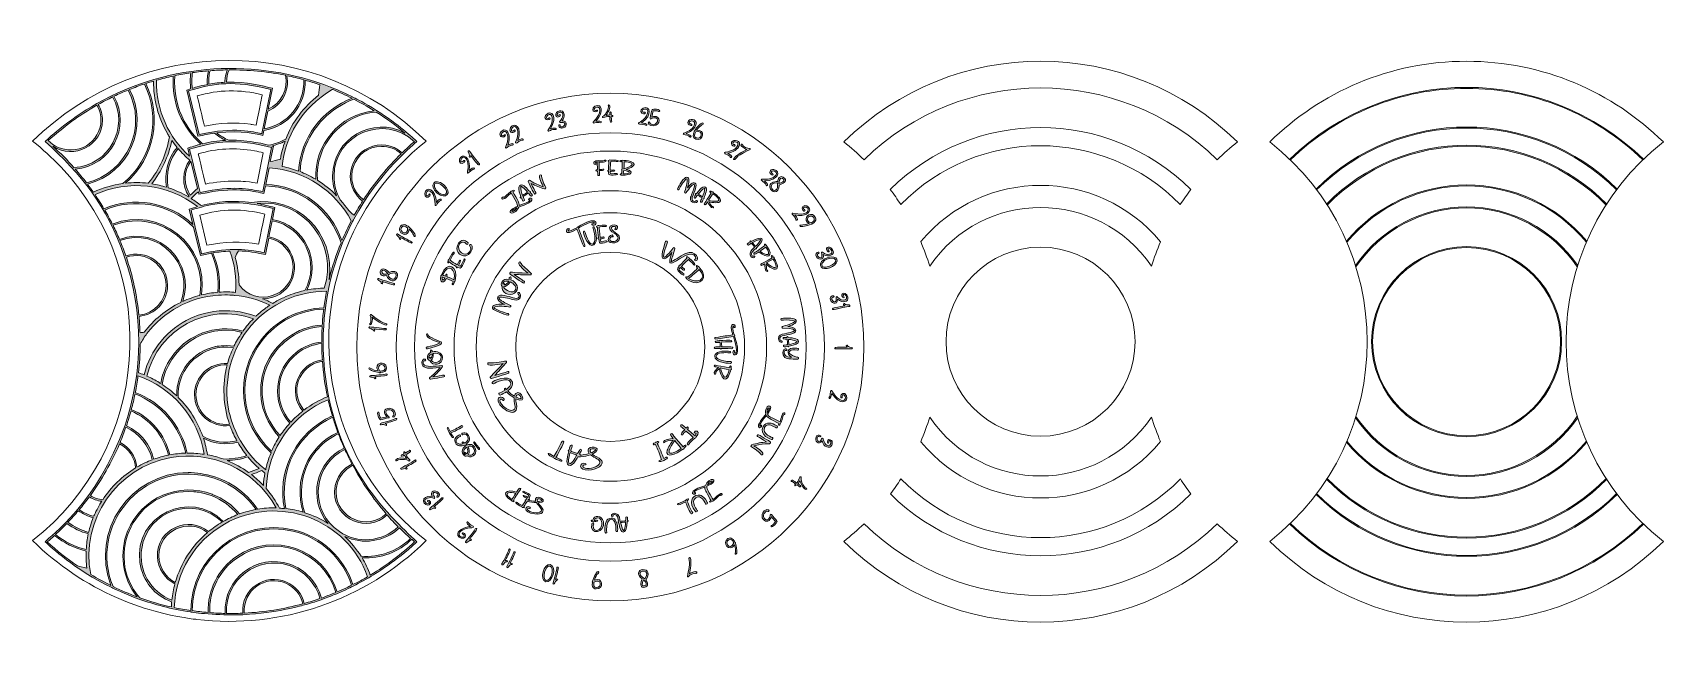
# Model space of a CAD drawing. Header units: inches. Extents: x 0.6 to 23.3, y -0.3 to 8.3.
import ezdxf

# ---------------------------------------------------------------- set-up
doc = ezdxf.new("R2010")
doc.units = ezdxf.units.IN
doc.header["$MEASUREMENT"] = 0
doc.layers.add('_U+0421_U+043B_U+043E_U+0439 1', color=7, linetype='Continuous')

msp = doc.modelspace()

# ---------------------------------------------------------------- hatches: boundary and pattern name
at = {"layer": '_U+0421_U+043B_U+043E_U+0439 1', "true_color": 0xffffff}
h = msp.add_hatch(color=7, dxfattribs=at)
h.dxf.hatch_style = 2
edge = h.paths.add_edge_path()
edge.add_spline(control_points=[(3.946, 3.84), (3.962, 3.856), (4.172, 4.167), (4.603, 4.196), (4.599, 4.124), (4.597, 4.049), (4.597, 3.979), (4.465, 3.967), (4.343, 3.917), (4.242, 3.836), (4.242, 3.836), (4.242, 3.836), (4.242, 3.836), (3.932, 3.592), (3.892, 3.139), (4.15, 2.846), (4.101, 2.793), (4.057, 2.735), (4.017, 2.674), (3.703, 3.001), (3.686, 3.497), (3.946, 3.84)], knot_values=[0, 0, 0, 0, 1, 1, 1, 2, 2, 2, 3, 3, 3, 4, 4, 4, 5, 5, 5, 6, 6, 6, 7, 7, 7, 7], degree=3, periodic=1)
edge = h.paths.add_edge_path()
edge.add_spline(control_points=[(4.254, 3.821), (4.354, 3.9), (4.474, 3.947), (4.597, 3.96), (4.597, 3.887), (4.6, 3.808), (4.606, 3.731), (4.265, 3.686), (4.11, 3.278), (4.332, 3.015), (4.272, 2.968), (4.215, 2.917), (4.164, 2.861), (3.915, 3.147), (3.954, 3.585), (4.254, 3.821), (4.254, 3.821), (4.254, 3.821), (4.254, 3.821)], knot_values=[0, 0, 0, 0, 1, 1, 1, 2, 2, 2, 3, 3, 3, 4, 4, 4, 5, 5, 5, 6, 6, 6, 6], degree=3, periodic=1)
edge = h.paths.add_edge_path()
edge.add_spline(control_points=[(3.901, 6.719), (3.965, 6.735), (4.026, 6.757), (4.085, 6.786), (4.057, 6.708), (4.036, 6.635), (4.019, 6.535), (3.971, 6.519), (3.924, 6.508), (3.879, 6.501), (3.879, 6.501), (3.922, 6.715), (3.922, 6.715), (3.922, 6.715), (3.901, 6.719), (3.901, 6.719)], knot_values=[0, 0, 0, 0, 1, 1, 1, 2, 2, 2, 3, 3, 3, 4, 4, 4, 5, 5, 5, 5], degree=3, periodic=1)
edge = h.paths.add_edge_path()
edge.add_spline(control_points=[(3.772, 6.082), (3.639, 6.106), (3.404, 6.169), (2.992, 6.087), (2.992, 6.087), (2.897, 6.068), (2.897, 6.068), (2.887, 6.111), (2.75, 6.676), (2.75, 6.676), (3.154, 6.789), (3.26, 6.774), (3.296, 6.778), (3.296, 6.778), (3.296, 6.778), (3.296, 6.778), (3.564, 6.786), (3.738, 6.733), (3.896, 6.699), (3.896, 6.699), (3.772, 6.082), (3.772, 6.082)], knot_values=[0, 0, 0, 0, 1, 1, 1, 2, 2, 2, 3, 3, 3, 4, 4, 4, 5, 5, 5, 6, 6, 6, 7, 7, 7, 7], degree=3, periodic=1)
edge = h.paths.add_edge_path()
edge.add_spline(control_points=[(4.619, 3.878), (4.618, 3.933), (4.618, 3.982), (4.618, 3.983), (4.618, 3.983), (4.618, 3.983), (4.618, 3.983), (4.618, 4.576), (4.756, 5.142), (5.028, 5.664), (5.028, 5.664), (5.028, 5.664), (5.028, 5.664), (5.049, 5.704), (5.044, 5.696), (5.046, 5.697), (5.397, 6.358), (5.917, 6.771), (5.924, 6.778), (5.924, 6.778), (5.924, 6.778), (5.924, 6.778), (5.924, 6.778), (5.928, 6.782), (5.928, 6.782), (5.861, 6.839), (5.679, 7.015), (5.365, 7.215), (5.365, 7.215), (5.365, 7.215), (5.365, 7.215), (5.204, 7.318), (5.072, 7.382), (5.051, 7.394), (5.051, 7.394), (5.051, 7.394), (5.051, 7.394), (4.939, 7.451), (4.836, 7.496), (4.725, 7.54), (4.725, 7.54), (4.724, 7.543), (4.724, 7.543), (4.724, 7.543), (4.722, 7.542), (4.721, 7.542), (3.697, 7.943), (2.479, 7.892), (1.454, 7.312), (1.043, 7.081), (0.732, 6.783), (0.731, 6.782), (1.239, 6.321), (1.594, 5.89), (1.843, 5.168), (2.11, 4.396), (2.099, 3.549), (1.849, 2.821), (1.849, 2.821), (1.849, 2.821), (1.849, 2.821), (1.446, 1.704), (0.807, 1.275), (0.731, 1.19), (0.814, 1.119), (1.132, 0.807), (1.664, 0.55), (1.664, 0.55), (1.664, 0.55), (1.664, 0.55), (1.69, 0.538), (1.835, 0.465), (2.043, 0.39), (2.043, 0.39), (2.043, 0.39), (2.043, 0.39), (2.262, 0.314), (2.485, 0.251), (2.768, 0.21), (2.768, 0.21), (2.768, 0.21), (2.768, 0.21), (2.775, 0.208), (2.875, 0.193), (3.01, 0.182), (3.01, 0.182), (3.01, 0.182), (3.01, 0.182), (3.156, 0.172), (3.286, 0.164), (3.496, 0.172), (3.496, 0.172), (3.496, 0.172), (3.496, 0.172), (3.992, 0.197), (4.261, 0.289), (4.358, 0.308), (4.358, 0.308), (4.358, 0.308), (4.358, 0.308), (4.431, 0.329), (4.504, 0.351), (4.576, 0.376), (4.576, 0.376), (4.576, 0.376), (4.576, 0.376), (4.751, 0.439), (4.796, 0.461), (4.818, 0.469), (4.818, 0.469), (4.818, 0.469), (4.818, 0.469), (4.935, 0.518), (5.021, 0.563), (5.039, 0.572), (5.039, 0.572), (5.039, 0.572), (5.039, 0.572), (5.139, 0.622), (5.235, 0.676), (5.319, 0.728), (5.319, 0.728), (5.321, 0.728), (5.321, 0.728), (5.374, 0.764), (5.621, 0.907), (5.917, 1.181), (5.917, 1.181), (5.925, 1.189), (5.925, 1.189), (5.547, 1.558), (4.665, 2.317), (4.619, 3.878)], knot_values=[0, 0, 0, 0, 0.013889, 0.013889, 0.013889, 0.027778, 0.027778, 0.027778, 0.041667, 0.041667, 0.041667, 0.055556, 0.055556, 0.055556, 0.069444, 0.069444, 0.069444, 0.083333, 0.083333, 0.083333, 0.097222, 0.097222, 0.097222, 0.111111, 0.111111, 0.111111, 0.125, 0.125, 0.125, 0.138889, 0.138889, 0.138889, 0.152778, 0.152778, 0.152778, 0.166667, 0.166667, 0.166667, 0.180556, 0.180556, 0.180556, 0.194444, 0.194444, 0.194444, 0.208333, 0.208333, 0.208333, 0.222222, 0.222222, 0.222222, 0.236111, 0.236111, 0.236111, 0.25, 0.25, 0.25, 0.263889, 0.263889, 0.263889, 0.277778, 0.277778, 0.277778, 0.291667, 0.291667, 0.291667, 0.305556, 0.305556, 0.305556, 0.319444, 0.319444, 0.319444, 0.333333, 0.333333, 0.333333, 0.347222, 0.347222, 0.347222, 0.361111, 0.361111, 0.361111, 0.375, 0.375, 0.375, 0.388889, 0.388889, 0.388889, 0.402778, 0.402778, 0.402778, 0.416667, 0.416667, 0.416667, 0.430556, 0.430556, 0.430556, 0.444444, 0.444444, 0.444444, 0.458333, 0.458333, 0.458333, 0.472222, 0.472222, 0.472222, 0.486111, 0.486111, 0.486111, 0.5, 0.5, 0.5, 0.513889, 0.513889, 0.513889, 0.527778, 0.527778, 0.527778, 0.541667, 0.541667, 0.541667, 0.555556, 0.555556, 0.555556, 0.569444, 0.569444, 0.569444, 0.583333, 0.583333, 0.583333, 0.597222, 0.597222, 0.597222, 0.611111, 0.611111, 0.611111, 0.611111], degree=3, periodic=0)
edge.add_line((4.619, 3.878), (4.619, 3.878))
edge = h.paths.add_edge_path()
edge.add_spline(control_points=[(5.839, 1.238), (5.654, 1.06), (5.407, 0.968), (5.147, 0.988), (5.086, 1.086), (5.008, 1.181), (4.919, 1.265), (5.168, 1.147), (5.471, 1.188), (5.682, 1.383), (5.731, 1.336), (5.785, 1.286), (5.839, 1.238)], knot_values=[0, 0, 0, 0, 0.013889, 0.013889, 0.013889, 0.027778, 0.027778, 0.027778, 0.041667, 0.041667, 0.041667, 0.055556, 0.055556, 0.055556, 0.055556], degree=3, periodic=0)
edge.add_line((5.839, 1.238), (5.839, 1.238))
edge = h.paths.add_edge_path()
edge.add_spline(control_points=[(5.499, 1.582), (5.236, 1.336), (4.803, 1.521), (4.799, 1.882), (4.799, 1.883), (4.786, 2.139), (5.031, 2.26), (5.153, 2.029), (5.31, 1.797), (5.499, 1.582)], knot_values=[0, 0, 0, 0, 0.013889, 0.013889, 0.013889, 0.027778, 0.027778, 0.027778, 0.041667, 0.041667, 0.041667, 0.041667], degree=3, periodic=0)
edge.add_line((5.499, 1.582), (5.499, 1.582))
edge = h.paths.add_edge_path()
edge.add_spline(control_points=[(4.943, 2.431), (4.943, 2.431), (4.943, 2.431), (4.943, 2.431), (4.965, 2.382), (4.992, 2.329), (5.019, 2.276), (4.765, 2.15), (4.776, 1.887), (4.776, 1.885), (4.776, 1.503), (5.235, 1.307), (5.511, 1.565), (5.562, 1.506), (5.618, 1.447), (5.667, 1.399), (5.439, 1.185), (5.097, 1.162), (4.844, 1.332), (4.821, 1.351), (4.796, 1.371), (4.771, 1.389), (4.418, 1.704), (4.499, 2.272), (4.919, 2.481), (4.926, 2.467), (4.936, 2.446), (4.943, 2.431)], knot_values=[0, 0, 0, 0, 0.013889, 0.013889, 0.013889, 0.027778, 0.027778, 0.027778, 0.041667, 0.041667, 0.041667, 0.055556, 0.055556, 0.055556, 0.069444, 0.069444, 0.069444, 0.083333, 0.083333, 0.083333, 0.097222, 0.097222, 0.097222, 0.111111, 0.111111, 0.111111, 0.125, 0.125, 0.125, 0.125], degree=3, periodic=0)
edge.add_line((4.943, 2.431), (4.943, 2.431))
edge = h.paths.add_edge_path()
edge.add_spline(control_points=[(4.911, 2.5), (4.519, 2.307), (4.397, 1.793), (4.688, 1.446), (4.585, 1.51), (4.475, 1.561), (4.361, 1.597), (4.294, 1.793), (4.3, 2.001), (4.365, 2.188), (4.365, 2.188), (4.365, 2.188), (4.365, 2.188), (4.444, 2.412), (4.614, 2.599), (4.829, 2.7), (4.832, 2.693), (4.883, 2.562), (4.911, 2.5)], knot_values=[0, 0, 0, 0, 0.013889, 0.013889, 0.013889, 0.027778, 0.027778, 0.027778, 0.041667, 0.041667, 0.041667, 0.055556, 0.055556, 0.055556, 0.069444, 0.069444, 0.069444, 0.083333, 0.083333, 0.083333, 0.083333], degree=3, periodic=0)
edge.add_line((4.911, 2.5), (4.911, 2.5))
edge = h.paths.add_edge_path()
edge.add_spline(control_points=[(4.765, 2.885), (4.765, 2.885), (4.765, 2.885), (4.765, 2.885), (4.783, 2.829), (4.803, 2.772), (4.822, 2.719), (4.401, 2.522), (4.197, 2.044), (4.338, 1.606), (4.258, 1.629), (4.178, 1.646), (4.097, 1.654), (3.986, 2.194), (4.274, 2.719), (4.753, 2.929), (4.756, 2.915), (4.762, 2.894), (4.765, 2.885)], knot_values=[0, 0, 0, 0, 0.013889, 0.013889, 0.013889, 0.027778, 0.027778, 0.027778, 0.041667, 0.041667, 0.041667, 0.055556, 0.055556, 0.055556, 0.069444, 0.069444, 0.069444, 0.083333, 0.083333, 0.083333, 0.083333], degree=3, periodic=0)
edge.add_line((4.765, 2.885), (4.765, 2.885))
edge = h.paths.add_edge_path()
edge.add_spline(control_points=[(4.746, 2.949), (4.704, 2.931), (4.662, 2.908), (4.622, 2.885), (4.622, 2.885), (4.621, 2.885), (4.621, 2.885), (4.621, 2.885), (4.621, 2.883), (4.621, 2.883), (4.21, 2.639), (3.975, 2.154), (4.075, 1.654), (4.053, 1.657), (4.031, 1.658), (4.008, 1.66), (3.957, 1.757), (3.894, 1.85), (3.822, 1.933), (3.844, 2.504), (4.197, 2.974), (4.688, 3.175), (4.704, 3.099), (4.721, 3.031), (4.746, 2.949)], knot_values=[0, 0, 0, 0, 0.013889, 0.013889, 0.013889, 0.027778, 0.027778, 0.027778, 0.041667, 0.041667, 0.041667, 0.055556, 0.055556, 0.055556, 0.069444, 0.069444, 0.069444, 0.083333, 0.083333, 0.083333, 0.097222, 0.097222, 0.097222, 0.111111, 0.111111, 0.111111, 0.111111], degree=3, periodic=0)
edge.add_line((4.746, 2.949), (4.746, 2.949))
edge = h.paths.add_edge_path()
edge.add_spline(control_points=[(4.678, 3.217), (4.567, 3.172), (4.454, 3.11), (4.349, 3.031), (4.137, 3.278), (4.281, 3.653), (4.59, 3.71), (4.59, 3.71), (4.59, 3.71), (4.59, 3.71), (4.593, 3.71), (4.597, 3.711), (4.607, 3.712), (4.618, 3.553), (4.642, 3.381), (4.678, 3.217)], knot_values=[0, 0, 0, 0, 0.013889, 0.013889, 0.013889, 0.027778, 0.027778, 0.027778, 0.041667, 0.041667, 0.041667, 0.055556, 0.055556, 0.055556, 0.069444, 0.069444, 0.069444, 0.069444], degree=3, periodic=0)
edge.add_line((4.678, 3.217), (4.678, 3.217))
edge = h.paths.add_edge_path()
edge.add_spline(control_points=[(4.604, 4.218), (4.25, 4.197), (3.932, 3.964), (3.804, 3.628), (3.804, 3.628), (3.804, 3.628), (3.804, 3.628), (3.681, 3.303), (3.747, 2.924), (4.004, 2.658), (3.962, 2.594), (3.926, 2.526), (3.897, 2.456), (3.454, 2.858), (3.4, 3.533), (3.764, 4), (3.764, 4), (3.764, 4), (3.764, 4), (3.968, 4.264), (4.283, 4.429), (4.625, 4.44), (4.614, 4.356), (4.61, 4.293), (4.604, 4.218)], knot_values=[0, 0, 0, 0, 0.013889, 0.013889, 0.013889, 0.027778, 0.027778, 0.027778, 0.041667, 0.041667, 0.041667, 0.055556, 0.055556, 0.055556, 0.069444, 0.069444, 0.069444, 0.083333, 0.083333, 0.083333, 0.097222, 0.097222, 0.097222, 0.111111, 0.111111, 0.111111, 0.111111], degree=3, periodic=0)
edge.add_line((4.604, 4.218), (4.604, 4.218))
edge = h.paths.add_edge_path()
edge.add_spline(control_points=[(4.628, 4.46), (4.275, 4.449), (3.956, 4.278), (3.749, 4.011), (3.749, 4.011), (3.749, 4.011), (3.749, 4.011), (3.376, 3.535), (3.433, 2.844), (3.889, 2.435), (3.851, 2.344), (3.835, 2.279), (3.829, 2.261), (3.829, 2.261), (3.829, 2.261), (3.829, 2.261), (3.824, 2.239), (3.818, 2.218), (3.814, 2.196), (3.383, 2.529), (3.301, 3.015), (3.3, 3.018), (3.3, 3.018), (3.3, 3.018), (3.3, 3.018), (3.215, 3.438), (3.332, 3.889), (3.611, 4.21), (3.765, 4.387), (3.904, 4.472), (4.083, 4.564), (4.083, 4.564), (4.083, 4.564), (4.083, 4.564), (4.267, 4.649), (4.467, 4.69), (4.664, 4.69), (4.65, 4.615), (4.637, 4.537), (4.628, 4.46)], knot_values=[0, 0, 0, 0, 0.013889, 0.013889, 0.013889, 0.027778, 0.027778, 0.027778, 0.041667, 0.041667, 0.041667, 0.055556, 0.055556, 0.055556, 0.069444, 0.069444, 0.069444, 0.083333, 0.083333, 0.083333, 0.097222, 0.097222, 0.097222, 0.111111, 0.111111, 0.111111, 0.125, 0.125, 0.125, 0.138889, 0.138889, 0.138889, 0.152778, 0.152778, 0.152778, 0.166667, 0.166667, 0.166667, 0.180556, 0.180556, 0.180556, 0.180556], degree=3, periodic=0)
edge.add_line((4.628, 4.46), (4.628, 4.46))
edge = h.paths.add_edge_path()
edge.add_spline(control_points=[(2.571, 3.228), (2.508, 3.287), (2.439, 3.342), (2.367, 3.389), (2.446, 3.892), (2.954, 4.256), (3.485, 4.115), (3.439, 4.047), (3.4, 3.982), (3.371, 3.921), (3.233, 3.944), (3.114, 3.917), (3.112, 3.917), (3.112, 3.917), (3.112, 3.917), (3.112, 3.917), (2.794, 3.849), (2.562, 3.562), (2.571, 3.228)], knot_values=[0, 0, 0, 0, 0.013889, 0.013889, 0.013889, 0.027778, 0.027778, 0.027778, 0.041667, 0.041667, 0.041667, 0.055556, 0.055556, 0.055556, 0.069444, 0.069444, 0.069444, 0.083333, 0.083333, 0.083333, 0.083333], degree=3, periodic=0)
edge.add_line((2.571, 3.228), (2.571, 3.228))
edge = h.paths.add_edge_path()
edge.add_spline(control_points=[(2.347, 3.401), (2.342, 3.406), (2.331, 3.411), (2.326, 3.415), (2.326, 3.415), (2.326, 3.415), (2.326, 3.415), (2.272, 3.449), (2.214, 3.479), (2.154, 3.504), (2.31, 4.162), (3.007, 4.54), (3.643, 4.307), (3.589, 4.253), (3.54, 4.194), (3.497, 4.133), (3.303, 4.186), (3.099, 4.172), (2.929, 4.107), (2.929, 4.107), (2.929, 4.107), (2.929, 4.107), (2.619, 3.989), (2.399, 3.712), (2.347, 3.401)], knot_values=[0, 0, 0, 0, 0.013889, 0.013889, 0.013889, 0.027778, 0.027778, 0.027778, 0.041667, 0.041667, 0.041667, 0.055556, 0.055556, 0.055556, 0.069444, 0.069444, 0.069444, 0.083333, 0.083333, 0.083333, 0.097222, 0.097222, 0.097222, 0.111111, 0.111111, 0.111111, 0.111111], degree=3, periodic=0)
edge.add_line((2.347, 3.401), (2.347, 3.401))
edge = h.paths.add_edge_path()
edge.add_spline(control_points=[(3.363, 3.901), (3.326, 3.825), (3.299, 3.747), (3.282, 3.682), (3.029, 3.697), (2.819, 3.494), (2.819, 3.246), (2.819, 2.982), (3.053, 2.778), (3.315, 2.814), (3.347, 2.725), (3.378, 2.663), (3.412, 2.601), (3.244, 2.561), (3.076, 2.587), (2.935, 2.665), (2.861, 2.872), (2.744, 3.057), (2.593, 3.207), (2.567, 3.635), (2.946, 3.969), (3.363, 3.901)], knot_values=[0, 0, 0, 0, 0.013889, 0.013889, 0.013889, 0.027778, 0.027778, 0.027778, 0.041667, 0.041667, 0.041667, 0.055556, 0.055556, 0.055556, 0.069444, 0.069444, 0.069444, 0.083333, 0.083333, 0.083333, 0.097222, 0.097222, 0.097222, 0.097222], degree=3, periodic=0)
edge.add_line((3.363, 3.901), (3.363, 3.901))
edge = h.paths.add_edge_path()
edge.add_spline(control_points=[(3.276, 3.661), (3.204, 3.381), (3.219, 3.09), (3.308, 2.833), (3.057, 2.801), (2.84, 2.999), (2.84, 3.246), (2.84, 3.483), (3.039, 3.672), (3.276, 3.661)], knot_values=[0, 0, 0, 0, 0.013889, 0.013889, 0.013889, 0.027778, 0.027778, 0.027778, 0.041667, 0.041667, 0.041667, 0.041667], degree=3, periodic=0)
edge.add_line((3.276, 3.661), (3.276, 3.661))
edge = h.paths.add_edge_path()
edge.add_spline(control_points=[(3.424, 2.581), (3.464, 2.51), (3.506, 2.453), (3.551, 2.396), (3.447, 2.36), (3.335, 2.342), (3.219, 2.347), (3.154, 2.371), (3.089, 2.39), (2.999, 2.407), (2.988, 2.485), (2.969, 2.562), (2.944, 2.636), (3.097, 2.557), (3.268, 2.542), (3.424, 2.581)], knot_values=[0, 0, 0, 0, 0.013889, 0.013889, 0.013889, 0.027778, 0.027778, 0.027778, 0.041667, 0.041667, 0.041667, 0.055556, 0.055556, 0.055556, 0.069444, 0.069444, 0.069444, 0.069444], degree=3, periodic=0)
edge.add_line((3.424, 2.581), (3.424, 2.581))
edge = h.paths.add_edge_path()
edge.add_spline(control_points=[(3.565, 2.378), (3.644, 2.283), (3.719, 2.219), (3.724, 2.215), (3.675, 2.193), (3.625, 2.174), (3.574, 2.16), (3.481, 2.226), (3.381, 2.282), (3.275, 2.325), (3.375, 2.326), (3.472, 2.344), (3.565, 2.378)], knot_values=[0, 0, 0, 0, 0.013889, 0.013889, 0.013889, 0.027778, 0.027778, 0.027778, 0.041667, 0.041667, 0.041667, 0.055556, 0.055556, 0.055556, 0.055556], degree=3, periodic=0)
edge.add_line((3.565, 2.378), (3.565, 2.378))
edge = h.paths.add_edge_path()
edge.add_spline(control_points=[(3.76, 2.186), (3.774, 2.175), (3.789, 2.162), (3.804, 2.151), (3.793, 2.094), (3.786, 2.036), (3.782, 1.978), (3.731, 2.033), (3.674, 2.083), (3.615, 2.129), (3.664, 2.146), (3.712, 2.164), (3.76, 2.186)], knot_values=[0, 0, 0, 0, 0.013889, 0.013889, 0.013889, 0.027778, 0.027778, 0.027778, 0.041667, 0.041667, 0.041667, 0.055556, 0.055556, 0.055556, 0.055556], degree=3, periodic=0)
edge.add_line((3.76, 2.186), (3.76, 2.186))
edge = h.paths.add_edge_path()
edge.add_spline(control_points=[(3.076, 5.225), (3.154, 5.239), (3.233, 5.247), (3.314, 5.251), (3.379, 5.074), (3.41, 4.876), (3.394, 4.674), (3.329, 4.681), (3.243, 4.683), (3.163, 4.678), (3.181, 4.871), (3.147, 5.06), (3.076, 5.225)], knot_values=[0, 0, 0, 0, 0.013889, 0.013889, 0.013889, 0.027778, 0.027778, 0.027778, 0.041667, 0.041667, 0.041667, 0.055556, 0.055556, 0.055556, 0.055556], degree=3, periodic=0)
edge.add_line((3.076, 5.225), (3.076, 5.225))
edge = h.paths.add_edge_path()
edge.add_spline(control_points=[(3.061, 5.243), (3.036, 5.239), (3.025, 5.236), (2.918, 5.215), (2.904, 5.274), (2.769, 5.829), (2.771, 5.824), (2.835, 5.842), (2.915, 5.871), (3.042, 5.896), (3.386, 5.961), (3.632, 5.914), (3.918, 5.846), (3.918, 5.846), (3.793, 5.229), (3.793, 5.229), (3.676, 5.25), (3.438, 5.311), (3.061, 5.243)], knot_values=[0, 0, 0, 0, 0.013889, 0.013889, 0.013889, 0.027778, 0.027778, 0.027778, 0.041667, 0.041667, 0.041667, 0.055556, 0.055556, 0.055556, 0.069444, 0.069444, 0.069444, 0.083333, 0.083333, 0.083333, 0.083333], degree=3, periodic=0)
edge.add_line((3.061, 5.243), (3.061, 5.243))
edge = h.paths.add_edge_path()
edge.add_spline(control_points=[(3.387, 5.161), (3.399, 5.193), (3.414, 5.224), (3.433, 5.253), (3.585, 5.25), (3.661, 5.232), (3.81, 5.204), (3.81, 5.204), (3.856, 5.432), (3.856, 5.432), (3.954, 5.403), (4.025, 5.387), (4.111, 5.275), (4.114, 5.271), (4.196, 5.176), (4.196, 5.024), (4.196, 4.621), (3.676, 4.453), (3.442, 4.782), (3.44, 4.915), (3.422, 5.039), (3.387, 5.161)], knot_values=[0, 0, 0, 0, 0.013889, 0.013889, 0.013889, 0.027778, 0.027778, 0.027778, 0.041667, 0.041667, 0.041667, 0.055556, 0.055556, 0.055556, 0.069444, 0.069444, 0.069444, 0.083333, 0.083333, 0.083333, 0.097222, 0.097222, 0.097222, 0.097222], degree=3, periodic=0)
edge.add_line((3.387, 5.161), (3.387, 5.161))
edge = h.paths.add_edge_path()
edge.add_spline(control_points=[(4.117, 5.3), (4.117, 5.3), (4.117, 5.3), (4.117, 5.3), (4.035, 5.401), (3.953, 5.424), (3.86, 5.451), (3.86, 5.451), (3.906, 5.675), (3.906, 5.675), (4.347, 5.59), (4.581, 5.097), (4.362, 4.701), (4.225, 4.671), (4.164, 4.644), (4.061, 4.6), (4.061, 4.6), (4.061, 4.6), (4.061, 4.6), (4.019, 4.581), (3.965, 4.551), (3.914, 4.521), (3.867, 4.546), (3.818, 4.567), (3.768, 4.586), (4.136, 4.575), (4.356, 5.003), (4.117, 5.3)], knot_values=[0, 0, 0, 0, 0.013889, 0.013889, 0.013889, 0.027778, 0.027778, 0.027778, 0.041667, 0.041667, 0.041667, 0.055556, 0.055556, 0.055556, 0.069444, 0.069444, 0.069444, 0.083333, 0.083333, 0.083333, 0.097222, 0.097222, 0.097222, 0.111111, 0.111111, 0.111111, 0.125, 0.125, 0.125, 0.125], degree=3, periodic=0)
edge.add_line((4.117, 5.3), (4.117, 5.3))
edge = h.paths.add_edge_path()
edge.add_spline(control_points=[(4.632, 4.733), (4.571, 4.733), (4.467, 4.722), (4.387, 4.707), (4.6, 5.115), (4.356, 5.61), (3.908, 5.694), (3.908, 5.694), (3.942, 5.86), (3.942, 5.86), (3.849, 5.882), (3.793, 5.899), (3.696, 5.917), (3.696, 5.917), (3.696, 5.918), (3.697, 5.918), (4.349, 5.979), (4.839, 5.344), (4.632, 4.733)], knot_values=[0, 0, 0, 0, 0.013889, 0.013889, 0.013889, 0.027778, 0.027778, 0.027778, 0.041667, 0.041667, 0.041667, 0.055556, 0.055556, 0.055556, 0.069444, 0.069444, 0.069444, 0.083333, 0.083333, 0.083333, 0.083333], degree=3, periodic=0)
edge.add_line((4.632, 4.733), (4.632, 4.733))
edge = h.paths.add_edge_path()
edge.add_spline(control_points=[(4.7, 4.85), (4.792, 5.515), (4.239, 6.037), (3.621, 5.929), (3.374, 5.964), (3.126, 5.944), (2.913, 5.886), (2.869, 5.921), (2.821, 5.956), (2.774, 5.985), (2.804, 6.017), (2.831, 6.043), (2.874, 6.079), (2.874, 6.079), (2.882, 6.044), (2.882, 6.044), (2.882, 6.044), (2.996, 6.067), (2.996, 6.067), (3.428, 6.153), (3.676, 6.075), (3.789, 6.057), (3.789, 6.057), (3.81, 6.161), (3.81, 6.161), (4.303, 6.149), (4.722, 5.822), (4.867, 5.367), (4.8, 5.201), (4.744, 5.036), (4.7, 4.85)], knot_values=[0, 0, 0, 0, 0.013889, 0.013889, 0.013889, 0.027778, 0.027778, 0.027778, 0.041667, 0.041667, 0.041667, 0.055556, 0.055556, 0.055556, 0.069444, 0.069444, 0.069444, 0.083333, 0.083333, 0.083333, 0.097222, 0.097222, 0.097222, 0.111111, 0.111111, 0.111111, 0.125, 0.125, 0.125, 0.138889, 0.138889, 0.138889, 0.138889], degree=3, periodic=0)
edge.add_line((4.7, 4.85), (4.7, 4.85))
edge = h.paths.add_edge_path()
edge.add_spline(control_points=[(2.429, 6.143), (2.361, 6.164), (2.292, 6.181), (2.221, 6.19), (2.361, 6.367), (2.457, 6.575), (2.501, 6.796), (2.525, 6.762), (2.55, 6.729), (2.575, 6.699), (2.451, 6.549), (2.394, 6.347), (2.429, 6.143)], knot_values=[0, 0, 0, 0, 0.013889, 0.013889, 0.013889, 0.027778, 0.027778, 0.027778, 0.041667, 0.041667, 0.041667, 0.055556, 0.055556, 0.055556, 0.055556], degree=3, periodic=0)
edge.add_line((2.429, 6.143), (2.429, 6.143))
edge = h.paths.add_edge_path()
edge.add_spline(control_points=[(2.59, 6.683), (2.64, 6.625), (2.694, 6.571), (2.753, 6.521), (2.647, 6.376), (2.636, 6.174), (2.744, 6.015), (2.742, 6.013), (2.739, 6.01), (2.736, 6.007), (2.646, 6.06), (2.55, 6.104), (2.451, 6.136), (2.414, 6.336), (2.469, 6.535), (2.59, 6.683)], knot_values=[0, 0, 0, 0, 0.013889, 0.013889, 0.013889, 0.027778, 0.027778, 0.027778, 0.041667, 0.041667, 0.041667, 0.055556, 0.055556, 0.055556, 0.069444, 0.069444, 0.069444, 0.069444], degree=3, periodic=0)
edge.add_line((2.59, 6.683), (2.59, 6.683))
edge = h.paths.add_edge_path()
edge.add_spline(control_points=[(2.769, 6.508), (2.769, 6.508), (2.862, 6.125), (2.862, 6.125), (2.826, 6.096), (2.792, 6.064), (2.76, 6.031), (2.664, 6.172), (2.664, 6.364), (2.769, 6.508)], knot_values=[0, 0, 0, 0, 0.013889, 0.013889, 0.013889, 0.027778, 0.027778, 0.027778, 0.041667, 0.041667, 0.041667, 0.041667], degree=3, periodic=0)
edge.add_line((2.769, 6.508), (2.769, 6.508))
edge = h.paths.add_edge_path()
edge.add_spline(control_points=[(4.879, 5.397), (4.725, 5.85), (4.304, 6.169), (3.814, 6.183), (3.814, 6.183), (3.861, 6.413), (3.861, 6.413), (4.365, 6.383), (4.79, 6.087), (5.011, 5.675), (4.964, 5.586), (4.922, 5.499), (4.879, 5.397)], knot_values=[0, 0, 0, 0, 0.013889, 0.013889, 0.013889, 0.027778, 0.027778, 0.027778, 0.041667, 0.041667, 0.041667, 0.055556, 0.055556, 0.055556, 0.055556], degree=3, periodic=0)
edge.add_line((4.879, 5.397), (4.879, 5.397))
edge = h.paths.add_edge_path()
edge.add_spline(control_points=[(5.181, 5.968), (4.864, 6.21), (5.04, 6.714), (5.433, 6.714), (5.535, 6.714), (5.632, 6.678), (5.707, 6.611), (5.519, 6.428), (5.335, 6.207), (5.181, 5.968)], knot_values=[0, 0, 0, 0, 0.013889, 0.013889, 0.013889, 0.027778, 0.027778, 0.027778, 0.041667, 0.041667, 0.041667, 0.041667], degree=3, periodic=0)
edge.add_line((5.181, 5.968), (5.181, 5.968))
edge = h.paths.add_edge_path()
edge.add_spline(control_points=[(5.722, 6.625), (5.443, 6.872), (4.997, 6.674), (4.997, 6.297), (4.997, 6.161), (5.061, 6.032), (5.169, 5.95), (5.126, 5.883), (5.086, 5.814), (5.053, 5.753), (4.944, 5.828), (4.975, 5.836), (4.856, 5.969), (4.8, 6.068), (4.769, 6.181), (4.769, 6.297), (4.769, 6.881), (5.471, 7.179), (5.892, 6.779), (5.836, 6.733), (5.776, 6.678), (5.722, 6.625)], knot_values=[0, 0, 0, 0, 0.013889, 0.013889, 0.013889, 0.027778, 0.027778, 0.027778, 0.041667, 0.041667, 0.041667, 0.055556, 0.055556, 0.055556, 0.069444, 0.069444, 0.069444, 0.083333, 0.083333, 0.083333, 0.097222, 0.097222, 0.097222, 0.097222], degree=3, periodic=0)
edge.add_line((5.722, 6.625), (5.722, 6.625))
edge = h.paths.add_edge_path()
edge.add_spline(control_points=[(5.761, 6.9), (5.311, 7.146), (4.749, 6.821), (4.749, 6.299), (4.749, 6.203), (4.768, 6.11), (4.806, 6.025), (4.721, 6.111), (4.632, 6.182), (4.536, 6.242), (4.504, 6.733), (4.874, 7.156), (5.358, 7.194), (5.504, 7.103), (5.64, 7.001), (5.761, 6.9)], knot_values=[0, 0, 0, 0, 0.013889, 0.013889, 0.013889, 0.027778, 0.027778, 0.027778, 0.041667, 0.041667, 0.041667, 0.055556, 0.055556, 0.055556, 0.069444, 0.069444, 0.069444, 0.069444], degree=3, periodic=0)
edge.add_line((5.761, 6.9), (5.761, 6.9))
edge = h.paths.add_edge_path()
edge.add_spline(control_points=[(5.329, 7.212), (4.849, 7.158), (4.49, 6.74), (4.514, 6.254), (4.435, 6.301), (4.354, 6.339), (4.294, 6.361), (4.304, 6.536), (4.354, 6.668), (4.354, 6.668), (4.465, 6.993), (4.722, 7.256), (5.047, 7.371), (5.132, 7.329), (5.232, 7.274), (5.329, 7.212)], knot_values=[0, 0, 0, 0, 0.013889, 0.013889, 0.013889, 0.027778, 0.027778, 0.027778, 0.041667, 0.041667, 0.041667, 0.055556, 0.055556, 0.055556, 0.069444, 0.069444, 0.069444, 0.069444], degree=3, periodic=0)
edge.add_line((5.329, 7.212), (5.329, 7.212))
edge = h.paths.add_edge_path()
edge.add_spline(control_points=[(4.743, 7.508), (4.743, 7.508), (4.742, 7.511), (4.742, 7.511), (4.833, 7.475), (4.929, 7.432), (5.022, 7.385), (4.606, 7.228), (4.301, 6.835), (4.274, 6.369), (4.2, 6.396), (4.128, 6.417), (4.046, 6.432), (4.087, 6.851), (4.303, 7.236), (4.743, 7.508)], knot_values=[0, 0, 0, 0, 0.013889, 0.013889, 0.013889, 0.027778, 0.027778, 0.027778, 0.041667, 0.041667, 0.041667, 0.055556, 0.055556, 0.055556, 0.069444, 0.069444, 0.069444, 0.069444], degree=3, periodic=0)
edge.add_line((4.743, 7.508), (4.743, 7.508))
edge = h.paths.add_edge_path()
edge.add_spline(control_points=[(4.569, 7.575), (4.568, 7.526), (4.561, 7.478), (4.551, 7.429), (4.346, 7.268), (4.188, 7.056), (4.094, 6.814), (4.018, 6.775), (3.939, 6.747), (3.856, 6.731), (3.824, 6.736), (3.597, 6.808), (3.299, 6.799), (3.239, 6.826), (3.183, 6.861), (3.131, 6.901), (3.493, 6.949), (3.699, 6.876), (3.775, 6.868), (3.775, 6.868), (3.789, 6.936), (3.789, 6.936), (4.126, 6.989), (4.378, 7.287), (4.365, 7.637), (4.435, 7.619), (4.503, 7.599), (4.569, 7.575)], knot_values=[0, 0, 0, 0, 0.013889, 0.013889, 0.013889, 0.027778, 0.027778, 0.027778, 0.041667, 0.041667, 0.041667, 0.055556, 0.055556, 0.055556, 0.069444, 0.069444, 0.069444, 0.083333, 0.083333, 0.083333, 0.097222, 0.097222, 0.097222, 0.111111, 0.111111, 0.111111, 0.125, 0.125, 0.125, 0.125], degree=3, periodic=0)
edge.add_line((4.569, 7.575), (4.569, 7.575))
edge = h.paths.add_edge_path()
edge.add_spline(control_points=[(3.885, 7.51), (3.885, 7.51), (3.76, 6.893), (3.76, 6.893), (3.699, 6.899), (3.436, 6.99), (2.979, 6.899), (2.979, 6.899), (2.885, 6.879), (2.885, 6.879), (2.885, 6.879), (2.737, 7.488), (2.737, 7.488), (3.122, 7.604), (3.351, 7.636), (3.885, 7.51)], knot_values=[0, 0, 0, 0, 0.013889, 0.013889, 0.013889, 0.027778, 0.027778, 0.027778, 0.041667, 0.041667, 0.041667, 0.055556, 0.055556, 0.055556, 0.069444, 0.069444, 0.069444, 0.069444], degree=3, periodic=0)
edge.add_line((3.885, 7.51), (3.885, 7.51))
edge = h.paths.add_edge_path()
edge.add_spline(control_points=[(4.346, 7.644), (4.361, 7.304), (4.118, 7.014), (3.794, 6.958), (3.794, 6.958), (3.846, 7.208), (3.846, 7.208), (4.042, 7.287), (4.153, 7.494), (4.11, 7.701), (4.188, 7.686), (4.267, 7.667), (4.346, 7.644)], knot_values=[0, 0, 0, 0, 0.013889, 0.013889, 0.013889, 0.027778, 0.027778, 0.027778, 0.041667, 0.041667, 0.041667, 0.055556, 0.055556, 0.055556, 0.055556], degree=3, periodic=0)
edge.add_line((4.346, 7.644), (4.346, 7.644))
edge = h.paths.add_edge_path()
edge.add_spline(control_points=[(3.85, 7.233), (3.85, 7.233), (3.91, 7.525), (3.91, 7.525), (3.772, 7.558), (3.557, 7.622), (3.267, 7.61), (3.267, 7.611), (3.267, 7.613), (3.267, 7.614), (3.267, 7.671), (3.278, 7.726), (3.303, 7.782), (3.569, 7.783), (3.833, 7.758), (4.089, 7.707), (4.131, 7.514), (4.033, 7.315), (3.85, 7.233)], knot_values=[0, 0, 0, 0, 0.013889, 0.013889, 0.013889, 0.027778, 0.027778, 0.027778, 0.041667, 0.041667, 0.041667, 0.055556, 0.055556, 0.055556, 0.069444, 0.069444, 0.069444, 0.083333, 0.083333, 0.083333, 0.083333], degree=3, periodic=0)
edge.add_line((3.85, 7.233), (3.85, 7.233))
edge = h.paths.add_edge_path()
edge.add_spline(control_points=[(3.036, 7.771), (3.117, 7.776), (3.199, 7.781), (3.279, 7.782), (3.264, 7.746), (3.254, 7.708), (3.249, 7.669), (3.246, 7.651), (3.244, 7.631), (3.244, 7.61), (3.174, 7.606), (3.097, 7.597), (3.018, 7.583), (3.015, 7.646), (3.021, 7.708), (3.036, 7.771)], knot_values=[0, 0, 0, 0, 0.013889, 0.013889, 0.013889, 0.027778, 0.027778, 0.027778, 0.041667, 0.041667, 0.041667, 0.055556, 0.055556, 0.055556, 0.069444, 0.069444, 0.069444, 0.069444], degree=3, periodic=0)
edge.add_line((3.036, 7.771), (3.036, 7.771))
edge = h.paths.add_edge_path()
edge.add_spline(control_points=[(2.792, 7.744), (2.865, 7.754), (2.94, 7.762), (3.015, 7.769), (3.001, 7.707), (2.994, 7.644), (2.999, 7.579), (2.886, 7.557), (2.807, 7.531), (2.788, 7.525), (2.779, 7.599), (2.781, 7.671), (2.792, 7.744)], knot_values=[0, 0, 0, 0, 0.013889, 0.013889, 0.013889, 0.027778, 0.027778, 0.027778, 0.041667, 0.041667, 0.041667, 0.055556, 0.055556, 0.055556, 0.055556], degree=3, periodic=0)
edge.add_line((2.792, 7.744), (2.792, 7.744))
edge = h.paths.add_edge_path()
edge.add_spline(control_points=[(2.544, 7.701), (2.618, 7.717), (2.694, 7.731), (2.769, 7.742), (2.758, 7.667), (2.758, 7.593), (2.765, 7.518), (2.765, 7.518), (2.711, 7.501), (2.711, 7.501), (2.711, 7.501), (2.867, 6.856), (2.867, 6.856), (2.956, 6.872), (3.014, 6.886), (3.1, 6.899), (3.147, 6.86), (3.199, 6.826), (3.253, 6.797), (3.144, 6.792), (3.037, 6.776), (2.932, 6.751), (2.832, 6.837), (2.743, 6.946), (2.676, 7.068), (2.579, 7.251), (2.526, 7.471), (2.544, 7.701)], knot_values=[0, 0, 0, 0, 0.013889, 0.013889, 0.013889, 0.027778, 0.027778, 0.027778, 0.041667, 0.041667, 0.041667, 0.055556, 0.055556, 0.055556, 0.069444, 0.069444, 0.069444, 0.083333, 0.083333, 0.083333, 0.097222, 0.097222, 0.097222, 0.111111, 0.111111, 0.111111, 0.125, 0.125, 0.125, 0.125], degree=3, periodic=0)
edge.add_line((2.544, 7.701), (2.544, 7.701))
edge = h.paths.add_edge_path()
edge.add_spline(control_points=[(2.522, 7.696), (2.496, 7.326), (2.644, 6.979), (2.91, 6.744), (2.844, 6.728), (2.826, 6.721), (2.724, 6.69), (2.724, 6.69), (2.751, 6.575), (2.751, 6.575), (2.458, 6.837), (2.282, 7.215), (2.288, 7.637), (2.368, 7.661), (2.438, 7.678), (2.522, 7.696)], knot_values=[0, 0, 0, 0, 0.013889, 0.013889, 0.013889, 0.027778, 0.027778, 0.027778, 0.041667, 0.041667, 0.041667, 0.055556, 0.055556, 0.055556, 0.069444, 0.069444, 0.069444, 0.069444], degree=3, periodic=0)
edge.add_line((2.522, 7.696), (2.522, 7.696))
edge = h.paths.add_edge_path()
edge.add_spline(control_points=[(2.247, 7.626), (2.244, 7.361), (2.315, 7.11), (2.44, 6.894), (2.443, 6.896), (2.443, 6.896), (2.44, 6.894), (2.45, 6.878), (2.46, 6.862), (2.469, 6.847), (2.431, 6.617), (2.332, 6.393), (2.174, 6.199), (2.067, 6.211), (1.958, 6.211), (1.854, 6.2), (2.271, 6.558), (2.364, 7.136), (2.139, 7.593), (2.175, 7.604), (2.211, 7.615), (2.247, 7.626)], knot_values=[0, 0, 0, 0, 0.013889, 0.013889, 0.013889, 0.027778, 0.027778, 0.027778, 0.041667, 0.041667, 0.041667, 0.055556, 0.055556, 0.055556, 0.069444, 0.069444, 0.069444, 0.083333, 0.083333, 0.083333, 0.097222, 0.097222, 0.097222, 0.097222], degree=3, periodic=0)
edge.add_line((2.247, 7.626), (2.247, 7.626))
edge = h.paths.add_edge_path()
edge.add_spline(control_points=[(0.776, 6.796), (0.989, 6.986), (1.204, 7.146), (1.456, 7.289), (1.617, 7.013), (1.415, 6.664), (1.096, 6.664), (0.969, 6.664), (0.85, 6.714), (0.776, 6.796)], knot_values=[0, 0, 0, 0, 0.013889, 0.013889, 0.013889, 0.027778, 0.027778, 0.027778, 0.041667, 0.041667, 0.041667, 0.041667], degree=3, periodic=0)
edge.add_line((0.776, 6.796), (0.776, 6.796))
edge = h.paths.add_edge_path()
edge.add_spline(control_points=[(0.839, 6.715), (1.135, 6.526), (1.533, 6.724), (1.533, 7.079), (1.533, 7.157), (1.512, 7.232), (1.474, 7.299), (1.54, 7.336), (1.608, 7.371), (1.675, 7.404), (1.911, 6.982), (1.629, 6.446), (1.135, 6.417), (1.043, 6.522), (0.943, 6.622), (0.839, 6.715)], knot_values=[0, 0, 0, 0, 0.013889, 0.013889, 0.013889, 0.027778, 0.027778, 0.027778, 0.041667, 0.041667, 0.041667, 0.055556, 0.055556, 0.055556, 0.069444, 0.069444, 0.069444, 0.069444], degree=3, periodic=0)
edge.add_line((0.839, 6.715), (0.839, 6.715))
edge = h.paths.add_edge_path()
edge.add_spline(control_points=[(1.153, 6.397), (1.65, 6.438), (1.936, 6.981), (1.694, 7.414), (1.758, 7.444), (1.825, 7.474), (1.892, 7.501), (2.161, 6.993), (1.89, 6.347), (1.31, 6.206), (1.258, 6.272), (1.206, 6.336), (1.153, 6.397)], knot_values=[0, 0, 0, 0, 0.013889, 0.013889, 0.013889, 0.027778, 0.027778, 0.027778, 0.041667, 0.041667, 0.041667, 0.055556, 0.055556, 0.055556, 0.055556], degree=3, periodic=0)
edge.add_line((1.153, 6.397), (1.153, 6.397))
edge = h.paths.add_edge_path()
edge.add_spline(control_points=[(1.324, 6.188), (1.913, 6.336), (2.183, 6.992), (1.911, 7.508), (1.979, 7.536), (2.05, 7.561), (2.119, 7.585), (2.35, 7.119), (2.24, 6.539), (1.817, 6.194), (1.672, 6.175), (1.538, 6.136), (1.406, 6.075), (1.378, 6.114), (1.351, 6.151), (1.324, 6.188)], knot_values=[0, 0, 0, 0, 0.013889, 0.013889, 0.013889, 0.027778, 0.027778, 0.027778, 0.041667, 0.041667, 0.041667, 0.055556, 0.055556, 0.055556, 0.069444, 0.069444, 0.069444, 0.069444], degree=3, periodic=0)
edge.add_line((1.324, 6.188), (1.324, 6.188))
edge = h.paths.add_edge_path()
edge.add_spline(control_points=[(1.429, 6.04), (1.889, 6.25), (2.444, 6.199), (2.862, 5.872), (2.832, 5.864), (2.783, 5.849), (2.746, 5.837), (2.746, 5.837), (2.797, 5.624), (2.797, 5.624), (2.451, 5.946), (1.963, 6.017), (1.554, 5.843), (1.515, 5.91), (1.472, 5.976), (1.429, 6.04)], knot_values=[0, 0, 0, 0, 0.013889, 0.013889, 0.013889, 0.027778, 0.027778, 0.027778, 0.041667, 0.041667, 0.041667, 0.055556, 0.055556, 0.055556, 0.069444, 0.069444, 0.069444, 0.069444], degree=3, periodic=0)
edge.add_line((1.429, 6.04), (1.429, 6.04))
edge = h.paths.add_edge_path()
edge.add_spline(control_points=[(1.565, 5.825), (1.972, 5.996), (2.465, 5.922), (2.807, 5.586), (2.807, 5.586), (2.903, 5.19), (2.903, 5.19), (3.026, 5.215), (3.028, 5.215), (3.057, 5.221), (3.124, 5.068), (3.153, 4.897), (3.149, 4.76), (3.149, 4.76), (3.149, 4.76), (3.149, 4.76), (3.149, 4.747), (3.149, 4.722), (3.144, 4.675), (3.068, 4.669), (2.993, 4.657), (2.918, 4.639), (3.019, 5.339), (2.328, 5.886), (1.671, 5.629), (1.637, 5.696), (1.603, 5.761), (1.565, 5.825)], knot_values=[0, 0, 0, 0, 0.013889, 0.013889, 0.013889, 0.027778, 0.027778, 0.027778, 0.041667, 0.041667, 0.041667, 0.055556, 0.055556, 0.055556, 0.069444, 0.069444, 0.069444, 0.083333, 0.083333, 0.083333, 0.097222, 0.097222, 0.097222, 0.111111, 0.111111, 0.111111, 0.125, 0.125, 0.125, 0.125], degree=3, periodic=0)
edge.add_line((1.565, 5.825), (1.565, 5.825))
edge = h.paths.add_edge_path()
edge.add_spline(control_points=[(1.681, 5.611), (2.031, 5.747), (2.424, 5.65), (2.671, 5.379), (2.671, 5.379), (2.671, 5.379), (2.671, 5.379), (2.676, 5.372), (2.794, 5.254), (2.86, 5.058), (2.865, 5.035), (2.932, 4.869), (2.896, 4.633), (2.813, 4.612), (2.732, 4.583), (2.654, 4.547), (2.842, 5.086), (2.318, 5.617), (1.771, 5.415), (1.743, 5.481), (1.713, 5.546), (1.681, 5.611)], knot_values=[0, 0, 0, 0, 0.013889, 0.013889, 0.013889, 0.027778, 0.027778, 0.027778, 0.041667, 0.041667, 0.041667, 0.055556, 0.055556, 0.055556, 0.069444, 0.069444, 0.069444, 0.083333, 0.083333, 0.083333, 0.097222, 0.097222, 0.097222, 0.097222], degree=3, periodic=0)
edge.add_line((1.681, 5.611), (1.681, 5.611))
edge = h.paths.add_edge_path()
edge.add_spline(control_points=[(1.778, 5.397), (2.319, 5.596), (2.828, 5.06), (2.626, 4.535), (2.421, 4.433), (2.247, 4.289), (2.117, 4.118), (2.097, 4.115), (2.079, 4.113), (2.058, 4.111), (2.056, 4.186), (2.051, 4.262), (2.044, 4.339), (2.269, 4.358), (2.443, 4.547), (2.443, 4.774), (2.443, 5.074), (2.144, 5.286), (1.86, 5.185), (1.835, 5.256), (1.807, 5.328), (1.778, 5.397)], knot_values=[0, 0, 0, 0, 0.013889, 0.013889, 0.013889, 0.027778, 0.027778, 0.027778, 0.041667, 0.041667, 0.041667, 0.055556, 0.055556, 0.055556, 0.069444, 0.069444, 0.069444, 0.083333, 0.083333, 0.083333, 0.097222, 0.097222, 0.097222, 0.097222], degree=3, periodic=0)
edge.add_line((1.778, 5.397), (1.778, 5.397))
edge = h.paths.add_edge_path()
edge.add_spline(control_points=[(1.867, 5.164), (2.137, 5.261), (2.422, 5.058), (2.422, 4.772), (2.422, 4.556), (2.256, 4.376), (2.042, 4.358), (2.014, 4.633), (1.956, 4.904), (1.867, 5.164)], knot_values=[0, 0, 0, 0, 0.013889, 0.013889, 0.013889, 0.027778, 0.027778, 0.027778, 0.041667, 0.041667, 0.041667, 0.041667], degree=3, periodic=0)
edge.add_line((1.867, 5.164), (1.867, 5.164))
edge = h.paths.add_edge_path()
edge.add_spline(control_points=[(2.06, 3.953), (2.086, 3.996), (2.124, 4.06), (2.153, 4.099), (2.387, 4.401), (2.747, 4.607), (3.153, 4.635), (3.279, 4.644), (3.379, 4.633), (3.383, 4.632), (3.383, 4.632), (3.383, 4.632), (3.383, 4.632), (3.551, 4.615), (3.711, 4.574), (3.871, 4.494), (3.842, 4.475), (3.825, 4.463), (3.796, 4.442), (3.796, 4.442), (3.796, 4.442), (3.796, 4.442), (3.735, 4.394), (3.678, 4.34), (3.676, 4.34), (3.487, 4.413), (3.285, 4.435), (3.088, 4.407), (2.904, 4.381), (2.763, 4.311), (2.76, 4.31), (2.76, 4.31), (2.76, 4.31), (2.76, 4.31), (2.444, 4.162), (2.201, 3.876), (2.115, 3.522), (2.089, 3.533), (2.061, 3.543), (2.035, 3.551), (2.05, 3.679), (2.06, 3.81), (2.06, 3.953)], knot_values=[0, 0, 0, 0, 0.013889, 0.013889, 0.013889, 0.027778, 0.027778, 0.027778, 0.041667, 0.041667, 0.041667, 0.055556, 0.055556, 0.055556, 0.069444, 0.069444, 0.069444, 0.083333, 0.083333, 0.083333, 0.097222, 0.097222, 0.097222, 0.111111, 0.111111, 0.111111, 0.125, 0.125, 0.125, 0.138889, 0.138889, 0.138889, 0.152778, 0.152778, 0.152778, 0.166667, 0.166667, 0.166667, 0.180556, 0.180556, 0.180556, 0.194444, 0.194444, 0.194444, 0.194444], degree=3, periodic=0)
edge.add_line((2.06, 3.953), (2.06, 3.953))
edge = h.paths.add_edge_path()
edge.add_spline(control_points=[(2.029, 3.508), (2.506, 3.347), (2.872, 2.928), (2.954, 2.412), (2.879, 2.424), (2.799, 2.429), (2.717, 2.429), (2.636, 2.815), (2.36, 3.138), (1.992, 3.276), (2.008, 3.354), (2.019, 3.429), (2.029, 3.508)], knot_values=[0, 0, 0, 0, 0.013889, 0.013889, 0.013889, 0.027778, 0.027778, 0.027778, 0.041667, 0.041667, 0.041667, 0.055556, 0.055556, 0.055556, 0.055556], degree=3, periodic=0)
edge.add_line((2.029, 3.508), (2.029, 3.508))
edge = h.paths.add_edge_path()
edge.add_spline(control_points=[(1.988, 3.256), (2.344, 3.119), (2.615, 2.807), (2.696, 2.429), (2.617, 2.426), (2.544, 2.419), (2.475, 2.406), (2.408, 2.683), (2.211, 2.924), (1.936, 3.039), (1.957, 3.111), (1.974, 3.183), (1.988, 3.256)], knot_values=[0, 0, 0, 0, 0.013889, 0.013889, 0.013889, 0.027778, 0.027778, 0.027778, 0.041667, 0.041667, 0.041667, 0.055556, 0.055556, 0.055556, 0.055556], degree=3, periodic=0)
edge.add_line((1.988, 3.256), (1.988, 3.256))
edge = h.paths.add_edge_path()
edge.add_spline(control_points=[(1.932, 3.018), (2.196, 2.906), (2.39, 2.674), (2.456, 2.401), (2.385, 2.387), (2.315, 2.368), (2.249, 2.343), (2.203, 2.543), (2.067, 2.719), (1.869, 2.811), (1.889, 2.874), (1.911, 2.944), (1.932, 3.018)], knot_values=[0, 0, 0, 0, 0.013889, 0.013889, 0.013889, 0.027778, 0.027778, 0.027778, 0.041667, 0.041667, 0.041667, 0.055556, 0.055556, 0.055556, 0.055556], degree=3, periodic=0)
edge.add_line((1.932, 3.018), (1.932, 3.018))
edge = h.paths.add_edge_path()
edge.add_spline(control_points=[(1.861, 2.792), (2.046, 2.706), (2.183, 2.536), (2.228, 2.336), (2.164, 2.312), (2.087, 2.276), (2.014, 2.233), (1.999, 2.381), (1.911, 2.51), (1.779, 2.578), (1.81, 2.65), (1.839, 2.726), (1.861, 2.792)], knot_values=[0, 0, 0, 0, 0.013889, 0.013889, 0.013889, 0.027778, 0.027778, 0.027778, 0.041667, 0.041667, 0.041667, 0.055556, 0.055556, 0.055556, 0.055556], degree=3, periodic=0)
edge.add_line((1.861, 2.792), (1.861, 2.792))
edge = h.paths.add_edge_path()
edge.add_spline(control_points=[(1.772, 2.558), (1.9, 2.492), (1.985, 2.365), (1.996, 2.222), (1.812, 2.111), (1.653, 1.957), (1.536, 1.776), (1.475, 1.783), (1.415, 1.803), (1.364, 1.836), (1.519, 2.053), (1.661, 2.299), (1.772, 2.558)], knot_values=[0, 0, 0, 0, 0.013889, 0.013889, 0.013889, 0.027778, 0.027778, 0.027778, 0.041667, 0.041667, 0.041667, 0.055556, 0.055556, 0.055556, 0.055556], degree=3, periodic=0)
edge.add_line((1.772, 2.558), (1.772, 2.558))
edge = h.paths.add_edge_path()
edge.add_spline(control_points=[(1.35, 1.818), (1.403, 1.785), (1.461, 1.764), (1.522, 1.756), (1.453, 1.646), (1.415, 1.55), (1.412, 1.546), (1.339, 1.565), (1.271, 1.596), (1.208, 1.637), (1.253, 1.692), (1.303, 1.754), (1.35, 1.818)], knot_values=[0, 0, 0, 0, 0.013889, 0.013889, 0.013889, 0.027778, 0.027778, 0.027778, 0.041667, 0.041667, 0.041667, 0.055556, 0.055556, 0.055556, 0.055556], degree=3, periodic=0)
edge.add_line((1.35, 1.818), (1.35, 1.818))
edge = h.paths.add_edge_path()
edge.add_spline(control_points=[(1.182, 0.854), (1.036, 0.954), (0.894, 1.067), (0.762, 1.189), (0.796, 1.217), (0.829, 1.246), (0.862, 1.276), (0.993, 1.174), (1.144, 1.1), (1.306, 1.061), (1.301, 0.985), (1.304, 0.907), (1.314, 0.822), (1.279, 0.829), (1.182, 0.854), (1.182, 0.854)], knot_values=[0, 0, 0, 0, 0.013889, 0.013889, 0.013889, 0.027778, 0.027778, 0.027778, 0.041667, 0.041667, 0.041667, 0.055556, 0.055556, 0.055556, 0.069444, 0.069444, 0.069444, 0.069444], degree=3, periodic=0)
edge.add_line((1.182, 0.854), (1.182, 0.854))
edge = h.paths.add_edge_path()
edge.add_spline(control_points=[(1.306, 1.082), (1.15, 1.121), (1.003, 1.192), (0.876, 1.29), (0.931, 1.34), (0.983, 1.393), (1.035, 1.446), (1.126, 1.379), (1.226, 1.331), (1.335, 1.301), (1.321, 1.229), (1.31, 1.156), (1.306, 1.082)], knot_values=[0, 0, 0, 0, 0.013889, 0.013889, 0.013889, 0.027778, 0.027778, 0.027778, 0.041667, 0.041667, 0.041667, 0.055556, 0.055556, 0.055556, 0.055556], degree=3, periodic=0)
edge.add_line((1.306, 1.082), (1.306, 1.082))
edge = h.paths.add_edge_path()
edge.add_spline(control_points=[(1.34, 1.322), (1.236, 1.351), (1.139, 1.397), (1.05, 1.463), (1.099, 1.514), (1.149, 1.569), (1.194, 1.624), (1.26, 1.579), (1.329, 1.547), (1.404, 1.528), (1.379, 1.46), (1.357, 1.392), (1.34, 1.322)], knot_values=[0, 0, 0, 0, 0.013889, 0.013889, 0.013889, 0.027778, 0.027778, 0.027778, 0.041667, 0.041667, 0.041667, 0.055556, 0.055556, 0.055556, 0.055556], degree=3, periodic=0)
edge.add_line((1.34, 1.322), (1.34, 1.322))
edge = h.paths.add_edge_path()
edge.add_spline(control_points=[(1.369, 0.733), (1.224, 1.493), (1.729, 2.231), (2.492, 2.367), (3.039, 2.464), (3.651, 2.228), (3.96, 1.664), (3.871, 1.665), (3.782, 1.66), (3.7, 1.646), (3.531, 1.896), (3.276, 2.062), (3.001, 2.126), (3.001, 2.126), (3.001, 2.126), (3.001, 2.126), (3, 2.126), (2.844, 2.162), (2.729, 2.157), (2.729, 2.157), (2.729, 2.157), (2.729, 2.157), (1.922, 2.153), (1.36, 1.337), (1.651, 0.579), (1.557, 0.625), (1.463, 0.678), (1.369, 0.733)], knot_values=[0, 0, 0, 0, 0.013889, 0.013889, 0.013889, 0.027778, 0.027778, 0.027778, 0.041667, 0.041667, 0.041667, 0.055556, 0.055556, 0.055556, 0.069444, 0.069444, 0.069444, 0.083333, 0.083333, 0.083333, 0.097222, 0.097222, 0.097222, 0.111111, 0.111111, 0.111111, 0.125, 0.125, 0.125, 0.125], degree=3, periodic=0)
edge.add_line((1.369, 0.733), (1.369, 0.733))
edge = h.paths.add_edge_path()
edge.add_spline(control_points=[(1.681, 0.564), (1.335, 1.411), (2.087, 2.311), (2.99, 2.107), (2.99, 2.107), (2.99, 2.107), (2.99, 2.107), (3.267, 2.044), (3.515, 1.878), (3.679, 1.64), (3.601, 1.626), (3.524, 1.606), (3.45, 1.579), (3.35, 1.701), (3.219, 1.796), (3.072, 1.853), (3.072, 1.853), (3.071, 1.854), (3.071, 1.854), (3.071, 1.854), (3.068, 1.854), (3.068, 1.854), (2.611, 2.031), (2.076, 1.814), (1.885, 1.337), (1.767, 1.046), (1.803, 0.693), (2.018, 0.421), (1.904, 0.464), (1.796, 0.508), (1.681, 0.564)], knot_values=[0, 0, 0, 0, 0.013889, 0.013889, 0.013889, 0.027778, 0.027778, 0.027778, 0.041667, 0.041667, 0.041667, 0.055556, 0.055556, 0.055556, 0.069444, 0.069444, 0.069444, 0.083333, 0.083333, 0.083333, 0.097222, 0.097222, 0.097222, 0.111111, 0.111111, 0.111111, 0.125, 0.125, 0.125, 0.138889, 0.138889, 0.138889, 0.138889], degree=3, periodic=0)
edge.add_line((1.681, 0.564), (1.681, 0.564))
edge = h.paths.add_edge_path()
edge.add_spline(control_points=[(2.496, 0.281), (2.35, 0.312), (2.204, 0.354), (2.054, 0.407), (1.535, 1.01), (2, 1.953), (2.808, 1.89), (2.808, 1.89), (2.808, 1.89), (2.808, 1.89), (2.836, 1.886), (2.894, 1.892), (3.065, 1.831), (3.065, 1.831), (3.065, 1.831), (3.065, 1.831), (3.204, 1.775), (3.329, 1.686), (3.425, 1.571), (3.356, 1.544), (3.286, 1.512), (3.221, 1.476), (2.768, 1.932), (1.967, 1.564), (2.056, 0.901), (2.092, 0.639), (2.269, 0.435), (2.499, 0.351), (2.499, 0.329), (2.497, 0.306), (2.496, 0.281)], knot_values=[0, 0, 0, 0, 0.013889, 0.013889, 0.013889, 0.027778, 0.027778, 0.027778, 0.041667, 0.041667, 0.041667, 0.055556, 0.055556, 0.055556, 0.069444, 0.069444, 0.069444, 0.083333, 0.083333, 0.083333, 0.097222, 0.097222, 0.097222, 0.111111, 0.111111, 0.111111, 0.125, 0.125, 0.125, 0.138889, 0.138889, 0.138889, 0.138889], degree=3, periodic=0)
edge.add_line((2.496, 0.281), (2.496, 0.281))
edge = h.paths.add_edge_path()
edge.add_spline(control_points=[(2.081, 1.096), (2.164, 1.639), (2.826, 1.843), (3.206, 1.467), (3.138, 1.426), (3.074, 1.382), (3.014, 1.333), (2.743, 1.562), (2.29, 1.374), (2.301, 0.981), (2.307, 0.821), (2.403, 0.675), (2.546, 0.604), (2.525, 0.529), (2.511, 0.453), (2.504, 0.375), (2.196, 0.489), (2.035, 0.801), (2.081, 1.096)], knot_values=[0, 0, 0, 0, 0.013889, 0.013889, 0.013889, 0.027778, 0.027778, 0.027778, 0.041667, 0.041667, 0.041667, 0.055556, 0.055556, 0.055556, 0.069444, 0.069444, 0.069444, 0.083333, 0.083333, 0.083333, 0.083333], degree=3, periodic=0)
edge.add_line((2.081, 1.096), (2.081, 1.096))
edge = h.paths.add_edge_path()
edge.add_spline(control_points=[(2.999, 1.318), (2.783, 1.133), (2.629, 0.894), (2.551, 0.622), (2.412, 0.692), (2.322, 0.836), (2.322, 0.993), (2.322, 1.354), (2.743, 1.532), (2.999, 1.318)], knot_values=[0, 0, 0, 0, 0.013889, 0.013889, 0.013889, 0.027778, 0.027778, 0.027778, 0.041667, 0.041667, 0.041667, 0.041667], degree=3, periodic=0)
edge.add_line((2.999, 1.318), (2.999, 1.318))
edge = h.paths.add_edge_path()
edge.add_spline(control_points=[(3.515, 0.194), (3.49, 0.515), (3.814, 0.735), (4.096, 0.61), (4.215, 0.557), (4.304, 0.451), (4.333, 0.325), (4.067, 0.25), (3.797, 0.208), (3.515, 0.194)], knot_values=[0, 0, 0, 0, 0.013889, 0.013889, 0.013889, 0.027778, 0.027778, 0.027778, 0.041667, 0.041667, 0.041667, 0.041667], degree=3, periodic=0)
edge.add_line((3.515, 0.194), (3.515, 0.194))
edge = h.paths.add_edge_path()
edge.add_spline(control_points=[(4.354, 0.329), (4.322, 0.462), (4.231, 0.574), (4.104, 0.628), (3.81, 0.758), (3.468, 0.531), (3.494, 0.193), (3.4, 0.189), (3.329, 0.189), (3.267, 0.19), (3.24, 0.667), (3.703, 1.006), (4.142, 0.858), (4.351, 0.788), (4.515, 0.611), (4.572, 0.397), (4.5, 0.372), (4.428, 0.35), (4.354, 0.329)], knot_values=[0, 0, 0, 0, 0.013889, 0.013889, 0.013889, 0.027778, 0.027778, 0.027778, 0.041667, 0.041667, 0.041667, 0.055556, 0.055556, 0.055556, 0.069444, 0.069444, 0.069444, 0.083333, 0.083333, 0.083333, 0.083333], degree=3, periodic=0)
edge.add_line((4.354, 0.329), (4.354, 0.329))
edge = h.paths.add_edge_path()
edge.add_spline(control_points=[(4.593, 0.404), (4.535, 0.624), (4.365, 0.804), (4.15, 0.878), (3.696, 1.031), (3.221, 0.681), (3.247, 0.19), (3.181, 0.192), (3.106, 0.194), (3.032, 0.201), (3.022, 0.512), (3.175, 0.8), (3.419, 0.968), (3.924, 1.318), (4.624, 1.069), (4.794, 0.482), (4.783, 0.478), (4.658, 0.428), (4.593, 0.404)], knot_values=[0, 0, 0, 0, 0.013889, 0.013889, 0.013889, 0.027778, 0.027778, 0.027778, 0.041667, 0.041667, 0.041667, 0.055556, 0.055556, 0.055556, 0.069444, 0.069444, 0.069444, 0.083333, 0.083333, 0.083333, 0.083333], degree=3, periodic=0)
edge.add_line((4.593, 0.404), (4.593, 0.404))
edge = h.paths.add_edge_path()
edge.add_spline(control_points=[(4.812, 0.49), (4.636, 1.09), (3.921, 1.343), (3.406, 0.986), (3.156, 0.812), (3, 0.519), (3.01, 0.204), (2.931, 0.211), (2.857, 0.219), (2.789, 0.229), (2.789, 0.967), (3.476, 1.51), (4.192, 1.34), (4.592, 1.246), (4.896, 0.949), (5.014, 0.585), (5.007, 0.579), (4.871, 0.514), (4.812, 0.49)], knot_values=[0, 0, 0, 0, 0.013889, 0.013889, 0.013889, 0.027778, 0.027778, 0.027778, 0.041667, 0.041667, 0.041667, 0.055556, 0.055556, 0.055556, 0.069444, 0.069444, 0.069444, 0.083333, 0.083333, 0.083333, 0.083333], degree=3, periodic=0)
edge.add_line((4.812, 0.49), (4.812, 0.49))
edge = h.paths.add_edge_path()
edge.add_spline(control_points=[(5.033, 0.592), (4.911, 0.964), (4.601, 1.264), (4.197, 1.358), (3.471, 1.531), (2.769, 0.979), (2.768, 0.229), (2.692, 0.24), (2.614, 0.254), (2.537, 0.271), (2.553, 0.765), (2.824, 1.2), (3.239, 1.438), (3.996, 1.869), (4.954, 1.503), (5.239, 0.703), (5.172, 0.665), (5.103, 0.628), (5.033, 0.592)], knot_values=[0, 0, 0, 0, 0.013889, 0.013889, 0.013889, 0.027778, 0.027778, 0.027778, 0.041667, 0.041667, 0.041667, 0.055556, 0.055556, 0.055556, 0.069444, 0.069444, 0.069444, 0.083333, 0.083333, 0.083333, 0.083333], degree=3, periodic=0)
edge.add_line((5.033, 0.592), (5.033, 0.592))
edge = h.paths.add_edge_path()
edge.add_spline(control_points=[(5.276, 0.726), (5.246, 0.811), (5.207, 0.892), (5.161, 0.967), (5.426, 0.951), (5.674, 1.049), (5.856, 1.225), (5.869, 1.212), (5.882, 1.201), (5.896, 1.19), (5.71, 1.018), (5.507, 0.864), (5.276, 0.726)], knot_values=[0, 0, 0, 0, 0.013889, 0.013889, 0.013889, 0.027778, 0.027778, 0.027778, 0.041667, 0.041667, 0.041667, 0.055556, 0.055556, 0.055556, 0.055556], degree=3, periodic=0)
edge.add_line((5.276, 0.726), (5.276, 0.726))
h = msp.add_hatch(color=7, dxfattribs=at)
h.dxf.hatch_style = 2
edge = h.paths.add_edge_path()
edge.add_spline(control_points=[(23.06, 1.447), (21.686, 0.114), (19.51, 0.113), (18.135, 1.447), (18.126, 1.439), (18.125, 1.438), (18.125, 1.438), (19.504, 0.099), (21.689, 0.097), (23.069, 1.438), (23.062, 1.444), (23.067, 1.442), (23.06, 1.447)], knot_values=[0, 0, 0, 0, 1, 1, 1, 2, 2, 2, 3, 3, 3, 4, 4, 4, 4], degree=3, periodic=1)
edge = h.paths.add_edge_path()
edge.add_spline(control_points=[(20.597, 1.242), (19.857, 1.242), (19.161, 1.533), (18.64, 2.064), (18.643, 2.068), (18.646, 2.072), (18.649, 2.076), (19.722, 0.983), (21.469, 0.979), (22.547, 2.076), (22.55, 2.072), (22.553, 2.068), (22.556, 2.064), (22.033, 1.533), (21.339, 1.242), (20.597, 1.242)], knot_values=[0, 0, 0, 0, 0.013889, 0.013889, 0.013889, 0.027778, 0.027778, 0.027778, 0.041667, 0.041667, 0.041667, 0.055556, 0.055556, 0.055556, 0.069444, 0.069444, 0.069444, 0.069444], degree=3, periodic=0)
edge.add_line((20.597, 1.242), (20.597, 1.242))
edge = h.paths.add_edge_path()
edge.add_spline(control_points=[(20.597, 6.175), (19.949, 6.175), (19.336, 5.889), (18.918, 5.389), (18.925, 5.374), (18.925, 5.375), (18.925, 5.375), (19.8, 6.424), (21.397, 6.422), (22.272, 5.375), (22.274, 5.379), (22.276, 5.385), (22.278, 5.389), (21.858, 5.889), (21.247, 6.175), (20.597, 6.175)], knot_values=[0, 0, 0, 0, 0.013889, 0.013889, 0.013889, 0.027778, 0.027778, 0.027778, 0.041667, 0.041667, 0.041667, 0.055556, 0.055556, 0.055556, 0.069444, 0.069444, 0.069444, 0.069444], degree=3, periodic=0)
edge.add_line((20.597, 6.175), (20.597, 6.175))
edge = h.paths.add_edge_path()
edge.add_spline(control_points=[(20.597, 7.524), (21.521, 7.524), (22.396, 7.168), (23.06, 6.524), (23.06, 6.524), (23.069, 6.533), (23.069, 6.533), (21.69, 7.872), (19.506, 7.874), (18.125, 6.533), (18.135, 6.524), (18.131, 6.528), (18.135, 6.524), (18.8, 7.168), (19.674, 7.524), (20.597, 7.524)], knot_values=[0, 0, 0, 0, 0.013889, 0.013889, 0.013889, 0.027778, 0.027778, 0.027778, 0.041667, 0.041667, 0.041667, 0.055556, 0.055556, 0.055556, 0.069444, 0.069444, 0.069444, 0.069444], degree=3, periodic=0)
edge.add_line((20.597, 7.524), (20.597, 7.524))
edge = h.paths.add_edge_path()
edge.add_spline(control_points=[(18.493, 6.118), (18.496, 6.114), (18.499, 6.111), (18.501, 6.107), (19.667, 7.257), (21.528, 7.258), (22.694, 6.107), (22.697, 6.111), (22.7, 6.114), (22.703, 6.118), (21.533, 7.272), (19.662, 7.274), (18.493, 6.118)], knot_values=[0, 0, 0, 0, 0.013889, 0.013889, 0.013889, 0.027778, 0.027778, 0.027778, 0.041667, 0.041667, 0.041667, 0.055556, 0.055556, 0.055556, 0.055556], degree=3, periodic=0)
edge.add_line((18.493, 6.118), (18.493, 6.118))
edge = h.paths.add_edge_path()
edge.add_spline(control_points=[(19.269, 3.986), (19.269, 4.718), (19.865, 5.314), (20.597, 5.314), (21.329, 5.314), (21.925, 4.718), (21.925, 3.986), (21.925, 3.254), (21.329, 2.658), (20.597, 2.658), (19.865, 2.658), (19.269, 3.253), (19.269, 3.986)], knot_values=[0, 0, 0, 0, 0.013889, 0.013889, 0.013889, 0.027778, 0.027778, 0.027778, 0.041667, 0.041667, 0.041667, 0.055556, 0.055556, 0.055556, 0.055556], degree=3, periodic=0)
edge.add_line((19.269, 3.986), (19.269, 3.986))
edge = h.paths.add_edge_path()
edge.add_spline(control_points=[(19.283, 3.986), (19.283, 3.261), (19.872, 2.672), (20.597, 2.672), (21.322, 2.672), (21.911, 3.261), (21.911, 3.986), (21.911, 4.711), (21.322, 5.3), (20.597, 5.3), (19.872, 5.3), (19.283, 4.71), (19.283, 3.986)], knot_values=[0, 0, 0, 0, 0.013889, 0.013889, 0.013889, 0.027778, 0.027778, 0.027778, 0.041667, 0.041667, 0.041667, 0.055556, 0.055556, 0.055556, 0.055556], degree=3, periodic=0)
edge.add_line((19.283, 3.986), (19.283, 3.986))
edge = h.paths.add_edge_path()
edge.add_spline(control_points=[(22.703, 1.853), (22.7, 1.857), (22.697, 1.86), (22.694, 1.864), (21.528, 0.714), (19.668, 0.712), (18.501, 1.864), (18.499, 1.86), (18.496, 1.857), (18.493, 1.853), (19.662, 0.699), (21.533, 0.699), (22.703, 1.853)], knot_values=[0, 0, 0, 0, 0.013889, 0.013889, 0.013889, 0.027778, 0.027778, 0.027778, 0.041667, 0.041667, 0.041667, 0.055556, 0.055556, 0.055556, 0.055556], degree=3, periodic=0)
edge.add_line((22.703, 1.853), (22.703, 1.853))
edge = h.paths.add_edge_path()
edge.add_spline(control_points=[(20.597, 2.104), (21.218, 2.104), (21.797, 2.411), (22.15, 2.924), (22.149, 2.929), (22.146, 2.935), (22.144, 2.942), (22.144, 2.942), (22.144, 2.943), (22.144, 2.943), (21.794, 2.431), (21.215, 2.118), (20.597, 2.118), (19.981, 2.118), (19.4, 2.428), (19.05, 2.94), (19.05, 2.94), (19.05, 2.939), (19.05, 2.939), (19.049, 2.933), (19.047, 2.928), (19.044, 2.924), (19.397, 2.41), (19.978, 2.104), (20.597, 2.104)], knot_values=[0, 0, 0, 0, 0.013889, 0.013889, 0.013889, 0.027778, 0.027778, 0.027778, 0.041667, 0.041667, 0.041667, 0.055556, 0.055556, 0.055556, 0.069444, 0.069444, 0.069444, 0.083333, 0.083333, 0.083333, 0.097222, 0.097222, 0.097222, 0.111111, 0.111111, 0.111111, 0.111111], degree=3, periodic=0)
edge.add_line((20.597, 2.104), (20.597, 2.104))
edge = h.paths.add_edge_path()
edge.add_spline(control_points=[(18.64, 5.907), (18.643, 5.903), (18.644, 5.9), (18.647, 5.896), (18.647, 5.896), (18.649, 5.894), (18.649, 5.894), (19.724, 6.989), (21.472, 6.989), (22.547, 5.894), (22.55, 5.899), (22.553, 5.903), (22.556, 5.907), (21.476, 7.004), (19.719, 7.006), (18.64, 5.907)], knot_values=[0, 0, 0, 0, 0.013889, 0.013889, 0.013889, 0.027778, 0.027778, 0.027778, 0.041667, 0.041667, 0.041667, 0.055556, 0.055556, 0.055556, 0.069444, 0.069444, 0.069444, 0.069444], degree=3, periodic=0)
edge.add_line((18.64, 5.907), (18.64, 5.907))
edge = h.paths.add_edge_path()
edge.add_spline(control_points=[(20.597, 5.868), (19.976, 5.868), (19.397, 5.562), (19.044, 5.049), (19.046, 5.043), (19.049, 5.037), (19.05, 5.032), (19.4, 5.543), (19.981, 5.854), (20.597, 5.854), (21.214, 5.854), (21.796, 5.542), (22.144, 5.032), (22.146, 5.037), (22.149, 5.043), (22.15, 5.049), (21.799, 5.561), (21.218, 5.868), (20.597, 5.868)], knot_values=[0, 0, 0, 0, 0.013889, 0.013889, 0.013889, 0.027778, 0.027778, 0.027778, 0.041667, 0.041667, 0.041667, 0.055556, 0.055556, 0.055556, 0.069444, 0.069444, 0.069444, 0.083333, 0.083333, 0.083333, 0.083333], degree=3, periodic=0)
edge.add_line((20.597, 5.868), (20.597, 5.868))
edge = h.paths.add_edge_path()
edge.add_spline(control_points=[(20.597, 1.796), (21.247, 1.796), (21.858, 2.082), (22.276, 2.582), (22.275, 2.586), (22.272, 2.592), (22.271, 2.596), (22.271, 2.596), (22.271, 2.596), (22.271, 2.596), (21.394, 1.546), (19.797, 1.549), (18.924, 2.594), (18.924, 2.594), (18.918, 2.581), (18.918, 2.581), (19.336, 2.082), (19.949, 1.796), (20.597, 1.796)], knot_values=[0, 0, 0, 0, 0.013889, 0.013889, 0.013889, 0.027778, 0.027778, 0.027778, 0.041667, 0.041667, 0.041667, 0.055556, 0.055556, 0.055556, 0.069444, 0.069444, 0.069444, 0.083333, 0.083333, 0.083333, 0.083333], degree=3, periodic=0)
edge.add_line((20.597, 1.796), (20.597, 1.796))
h = msp.add_hatch(color=7, dxfattribs=at)
h.dxf.hatch_style = 2
edge = h.paths.add_edge_path()
edge.add_spline(control_points=[(10.082, 3.9), (10.082, 3.894), (10.086, 3.89), (10.092, 3.89), (10.111, 3.892), (10.144, 3.892), (10.165, 3.892), (10.165, 3.879), (10.183, 3.878), (10.185, 3.892), (10.335, 3.89), (10.342, 3.879), (10.343, 3.899), (10.343, 3.906), (10.34, 3.911), (10.333, 3.911), (10.318, 3.911), (10.276, 3.914), (10.186, 3.912), (10.188, 3.935), (10.185, 3.958), (10.181, 3.978), (10.271, 3.985), (10.312, 3.983), (10.319, 3.983), (10.329, 3.983), (10.333, 3.996), (10.326, 4.004), (10.319, 4.012), (10.186, 4.001), (10.176, 4), (10.172, 4.011), (10.158, 4.008), (10.157, 3.999), (10.101, 3.992), (10.099, 3.997), (10.097, 3.982), (10.099, 3.976), (10.103, 3.972), (10.108, 3.972), (10.133, 3.975), (10.138, 3.975), (10.161, 3.976), (10.165, 3.956), (10.167, 3.933), (10.167, 3.912), (10.151, 3.912), (10.138, 3.912), (10.125, 3.912), (10.097, 3.911), (10.082, 3.914), (10.082, 3.9)], knot_values=[0, 0, 0, 0, 1, 1, 1, 2, 2, 2, 3, 3, 3, 4, 4, 4, 5, 5, 5, 6, 6, 6, 7, 7, 7, 8, 8, 8, 9, 9, 9, 10, 10, 10, 11, 11, 11, 12, 12, 12, 13, 13, 13, 14, 14, 14, 15, 15, 15, 16, 16, 16, 17, 17, 17, 17], degree=3, periodic=1)
edge = h.paths.add_edge_path()
edge.add_spline(control_points=[(7.525, 4.926), (7.533, 4.939), (7.526, 4.936), (7.471, 4.987), (7.337, 5.11), (7.385, 5.097), (7.368, 5.099), (7.361, 5.1), (7.354, 5.094), (7.35, 5.087), (7.336, 5.061), (7.454, 4.965), (7.481, 4.942), (7.221, 4.951), (7.247, 4.962), (7.235, 4.956), (7.226, 4.95), (7.222, 4.937), (7.228, 4.933), (7.232, 4.929), (7.412, 4.801), (7.421, 4.804), (7.426, 4.806), (7.432, 4.812), (7.432, 4.818), (7.432, 4.828), (7.432, 4.821), (7.287, 4.926), (7.367, 4.921), (7.449, 4.919), (7.512, 4.918), (7.514, 4.919), (7.521, 4.918), (7.525, 4.926)], knot_values=[0, 0, 0, 0, 1, 1, 1, 2, 2, 2, 3, 3, 3, 4, 4, 4, 5, 5, 5, 6, 6, 6, 7, 7, 7, 8, 8, 8, 9, 9, 9, 10, 10, 10, 11, 11, 11, 11], degree=3, periodic=1)
edge = h.paths.add_edge_path()
edge.add_spline(control_points=[(7.375, 6.172), (7.364, 6.167), (7.357, 6.158), (7.353, 6.146), (7.343, 6.112), (7.367, 6.043), (7.381, 6.011), (7.36, 5.996), (7.375, 5.986), (7.388, 5.994), (7.404, 5.954), (7.406, 5.944), (7.422, 5.954), (7.438, 5.962), (7.432, 5.965), (7.411, 6.013), (7.417, 6.017), (7.482, 6.061), (7.486, 6.061), (7.486, 6.061), (7.515, 6.021), (7.517, 6.021), (7.521, 6.014), (7.535, 6.018), (7.54, 6.026), (7.542, 6.029), (7.542, 6.033), (7.54, 6.035), (7.535, 6.04), (7.535, 6.044), (7.511, 6.074), (7.518, 6.081), (7.514, 6.09), (7.501, 6.086), (7.472, 6.117), (7.414, 6.194), (7.375, 6.172)], knot_values=[0, 0, 0, 0, 1, 1, 1, 2, 2, 2, 3, 3, 3, 4, 4, 4, 5, 5, 5, 6, 6, 6, 7, 7, 7, 8, 8, 8, 9, 9, 9, 10, 10, 10, 11, 11, 11, 12, 12, 12, 12], degree=3, periodic=1)
edge = h.paths.add_edge_path()
edge.add_spline(control_points=[(7.475, 6.074), (7.451, 6.061), (7.426, 6.044), (7.404, 6.029), (7.393, 6.057), (7.369, 6.126), (7.381, 6.156), (7.408, 6.151), (7.457, 6.096), (7.475, 6.074)], knot_values=[0, 0, 0, 0, 1, 1, 1, 2, 2, 2, 3, 3, 3, 3], degree=3, periodic=1)
edge = h.paths.add_edge_path()
edge.add_spline(control_points=[(11.087, 3.94), (11.053, 3.935), (11.053, 3.938), (11.05, 3.932), (11.043, 3.922), (11.053, 3.91), (11.058, 3.912), (11.067, 3.914), (11.069, 3.912), (11.107, 3.919), (11.11, 3.911), (11.121, 3.911), (11.124, 3.922), (11.14, 3.926), (11.235, 3.942), (11.254, 3.968), (11.292, 4.021), (11.181, 4.039), (11.115, 4.043), (11.111, 4.064), (11.097, 4.057), (11.097, 4.044), (11.053, 4.047), (11.044, 4.049), (11.044, 4.035), (11.044, 4.019), (11.053, 4.024), (11.101, 4.021), (11.103, 4.011), (11.104, 3.999), (11.106, 3.986), (11.11, 3.932), (11.112, 3.944), (11.087, 3.94)], knot_values=[0, 0, 0, 0, 1, 1, 1, 2, 2, 2, 3, 3, 3, 4, 4, 4, 5, 5, 5, 6, 6, 6, 7, 7, 7, 8, 8, 8, 9, 9, 9, 10, 10, 10, 11, 11, 11, 11], degree=3, periodic=1)
edge = h.paths.add_edge_path()
edge.add_spline(control_points=[(11.242, 3.986), (11.224, 3.965), (11.151, 3.951), (11.125, 3.946), (11.125, 3.968), (11.121, 4.007), (11.119, 4.017), (11.147, 4.015), (11.221, 4.007), (11.242, 3.986)], knot_values=[0, 0, 0, 0, 1, 1, 1, 2, 2, 2, 3, 3, 3, 3], degree=3, periodic=1)
edge = h.paths.add_edge_path()
edge.add_spline(control_points=[(7.521, 5.989), (7.497, 5.997), (7.472, 5.968), (7.494, 5.967), (7.497, 5.967), (7.5, 5.968), (7.504, 5.969), (7.506, 5.969), (7.507, 5.968), (7.508, 5.967), (7.521, 5.943), (7.379, 5.896), (7.356, 5.887), (7.358, 5.908), (7.353, 5.929), (7.342, 5.95), (7.326, 5.975), (7.293, 6.044), (7.269, 6.079), (7.275, 6.082), (7.278, 6.081), (7.285, 6.086), (7.296, 6.094), (7.292, 6.106), (7.281, 6.103), (7.265, 6.099), (7.247, 6.089), (7.235, 6.079), (7.203, 6.056), (7.154, 6.004), (7.143, 6.001), (7.143, 6.001), (7.142, 6.001), (7.14, 6.004), (7.135, 6.015), (7.108, 5.996), (7.115, 5.987), (7.135, 5.95), (7.208, 6.036), (7.244, 6.064), (7.272, 6.025), (7.297, 5.972), (7.318, 5.935), (7.331, 5.914), (7.333, 5.893), (7.331, 5.876), (7.296, 5.861), (7.217, 5.826), (7.233, 5.792), (7.249, 5.761), (7.329, 5.8), (7.351, 5.865), (7.4, 5.885), (7.519, 5.921), (7.532, 5.962), (7.535, 5.975), (7.531, 5.985), (7.521, 5.989)], knot_values=[0, 0, 0, 0, 1, 1, 1, 2, 2, 2, 3, 3, 3, 4, 4, 4, 5, 5, 5, 6, 6, 6, 7, 7, 7, 8, 8, 8, 9, 9, 9, 10, 10, 10, 11, 11, 11, 12, 12, 12, 13, 13, 13, 14, 14, 14, 15, 15, 15, 16, 16, 16, 17, 17, 17, 18, 18, 18, 19, 19, 19, 19], degree=3, periodic=1)
edge = h.paths.add_edge_path()
edge.add_spline(control_points=[(7.256, 5.812), (7.26, 5.826), (7.31, 5.85), (7.322, 5.854), (7.3, 5.806), (7.251, 5.794), (7.256, 5.812)], knot_values=[0, 0, 0, 0, 1, 1, 1, 2, 2, 2, 2], degree=3, periodic=1)
edge = h.paths.add_edge_path()
edge.add_spline(control_points=[(11.176, 5.764), (11.193, 5.749), (11.224, 5.714), (11.225, 5.69), (11.228, 5.671), (11.276, 5.675), (11.211, 5.756), (11.358, 5.725), (11.431, 5.792), (11.415, 5.842), (11.406, 5.874), (11.35, 5.903), (11.322, 5.876), (11.31, 5.864), (11.307, 5.84), (11.322, 5.822), (11.326, 5.818), (11.335, 5.811), (11.337, 5.811), (11.351, 5.806), (11.357, 5.824), (11.346, 5.829), (11.346, 5.829), (11.344, 5.831), (11.343, 5.831), (11.321, 5.844), (11.329, 5.878), (11.367, 5.863), (11.443, 5.833), (11.375, 5.731), (11.183, 5.782), (11.179, 5.783), (11.174, 5.782), (11.172, 5.778), (11.168, 5.769), (11.175, 5.765), (11.176, 5.764)], knot_values=[0, 0, 0, 0, 1, 1, 1, 2, 2, 2, 3, 3, 3, 4, 4, 4, 5, 5, 5, 6, 6, 6, 7, 7, 7, 8, 8, 8, 9, 9, 9, 10, 10, 10, 11, 11, 11, 12, 12, 12, 12], degree=3, periodic=1)
edge = h.paths.add_edge_path()
edge.add_spline(control_points=[(7.292, 4.665), (7.369, 4.719), (7.329, 4.817), (7.24, 4.849), (7.243, 4.86), (7.246, 4.889), (7.235, 4.89), (7.229, 4.89), (7.222, 4.887), (7.219, 4.881), (7.215, 4.872), (7.219, 4.871), (7.219, 4.856), (7.124, 4.878), (7.079, 4.785), (7.119, 4.758), (7.099, 4.671), (7.217, 4.614), (7.292, 4.665)], knot_values=[0, 0, 0, 0, 1, 1, 1, 2, 2, 2, 3, 3, 3, 4, 4, 4, 5, 5, 5, 6, 6, 6, 6], degree=3, periodic=1)
edge = h.paths.add_edge_path()
edge.add_spline(control_points=[(7.229, 4.822), (7.246, 4.814), (7.261, 4.808), (7.279, 4.79), (7.311, 4.76), (7.324, 4.724), (7.292, 4.693), (7.24, 4.643), (7.137, 4.742), (7.137, 4.75), (7.164, 4.751), (7.21, 4.781), (7.229, 4.822)], knot_values=[0, 0, 0, 0, 1, 1, 1, 2, 2, 2, 3, 3, 3, 4, 4, 4, 4], degree=3, periodic=1)
edge = h.paths.add_edge_path()
edge.add_spline(control_points=[(7.211, 4.829), (7.196, 4.799), (7.163, 4.776), (7.146, 4.778), (7.149, 4.783), (7.158, 4.799), (7.149, 4.804), (7.14, 4.808), (7.133, 4.797), (7.128, 4.789), (7.118, 4.81), (7.153, 4.844), (7.211, 4.829)], knot_values=[0, 0, 0, 0, 1, 1, 1, 2, 2, 2, 3, 3, 3, 4, 4, 4, 4], degree=3, periodic=1)
edge = h.paths.add_edge_path()
edge.add_spline(control_points=[(6.61, 5.186), (6.669, 5.197), (6.712, 5.272), (6.699, 5.318), (6.693, 5.337), (6.686, 5.339), (6.682, 5.344), (6.679, 5.35), (6.664, 5.343), (6.662, 5.329), (6.661, 5.319), (6.701, 5.299), (6.665, 5.244), (6.606, 5.154), (6.461, 5.256), (6.525, 5.351), (6.55, 5.389), (6.59, 5.381), (6.618, 5.353), (6.625, 5.346), (6.631, 5.337), (6.64, 5.35), (6.651, 5.362), (6.643, 5.368), (6.636, 5.375), (6.599, 5.412), (6.547, 5.415), (6.51, 5.36), (6.447, 5.268), (6.526, 5.171), (6.61, 5.186)], knot_values=[0, 0, 0, 0, 1, 1, 1, 2, 2, 2, 3, 3, 3, 4, 4, 4, 5, 5, 5, 6, 6, 6, 7, 7, 7, 8, 8, 8, 9, 9, 9, 10, 10, 10, 10], degree=3, periodic=1)
edge = h.paths.add_edge_path()
edge.add_spline(control_points=[(11.583, 5.107), (11.551, 5.068), (11.565, 5.028), (11.594, 5.014), (11.663, 4.981), (11.829, 5.062), (11.796, 5.136), (11.767, 5.204), (11.625, 5.158), (11.583, 5.107)], knot_values=[0, 0, 0, 0, 1, 1, 1, 2, 2, 2, 3, 3, 3, 3], degree=3, periodic=1)
edge = h.paths.add_edge_path()
edge.add_spline(control_points=[(11.764, 5.082), (11.74, 5.056), (11.635, 5.004), (11.596, 5.036), (11.585, 5.046), (11.579, 5.069), (11.599, 5.094), (11.626, 5.129), (11.686, 5.153), (11.731, 5.153), (11.776, 5.151), (11.799, 5.119), (11.764, 5.082)], knot_values=[0, 0, 0, 0, 1, 1, 1, 2, 2, 2, 3, 3, 3, 4, 4, 4, 4], degree=3, periodic=1)
edge = h.paths.add_edge_path()
edge.add_spline(control_points=[(11.894, 4.617), (11.89, 4.622), (11.888, 4.625), (11.885, 4.64), (11.885, 4.642), (11.885, 4.643), (11.886, 4.643), (11.926, 4.66), (11.964, 4.567), (11.893, 4.565), (11.839, 4.564), (11.803, 4.614), (11.796, 4.615), (11.793, 4.615), (11.782, 4.612), (11.785, 4.603), (11.788, 4.589), (11.789, 4.558), (11.779, 4.547), (11.772, 4.539), (11.757, 4.54), (11.749, 4.547), (11.729, 4.56), (11.717, 4.59), (11.729, 4.601), (11.739, 4.61), (11.757, 4.6), (11.757, 4.615), (11.757, 4.635), (11.706, 4.629), (11.704, 4.59), (11.701, 4.522), (11.806, 4.482), (11.807, 4.578), (11.874, 4.521), (11.965, 4.54), (11.951, 4.608), (11.94, 4.662), (11.889, 4.676), (11.871, 4.654), (11.858, 4.64), (11.872, 4.61), (11.881, 4.601), (11.893, 4.59), (11.906, 4.608), (11.894, 4.617)], knot_values=[0, 0, 0, 0, 1, 1, 1, 2, 2, 2, 3, 3, 3, 4, 4, 4, 5, 5, 5, 6, 6, 6, 7, 7, 7, 8, 8, 8, 9, 9, 9, 10, 10, 10, 11, 11, 11, 12, 12, 12, 13, 13, 13, 14, 14, 14, 15, 15, 15, 15], degree=3, periodic=1)
edge = h.paths.add_edge_path()
edge.add_spline(control_points=[(6.361, 5.104), (6.358, 5.097), (6.361, 5.089), (6.364, 5.087), (6.368, 5.086), (6.374, 5.09), (6.378, 5.099), (6.404, 5.079), (6.449, 5.051), (6.478, 5.035), (6.471, 5.019), (6.485, 5.012), (6.493, 5.026), (6.531, 5.007), (6.539, 5.004), (6.564, 5.049), (6.571, 5.061), (6.604, 5.128), (6.601, 5.137), (6.599, 5.146), (6.586, 5.142), (6.582, 5.131), (6.576, 5.115), (6.549, 5.05), (6.536, 5.039), (6.526, 5.042), (6.515, 5.046), (6.507, 5.051), (6.526, 5.089), (6.55, 5.124), (6.532, 5.124), (6.521, 5.124), (6.521, 5.114), (6.492, 5.06), (6.449, 5.085), (6.421, 5.104), (6.39, 5.125), (6.431, 5.207), (6.442, 5.211), (6.446, 5.219), (6.456, 5.235), (6.444, 5.276), (6.374, 5.132), (6.367, 5.128), (6.361, 5.118), (6.364, 5.111), (6.364, 5.108), (6.363, 5.107), (6.361, 5.104)], knot_values=[0, 0, 0, 0, 1, 1, 1, 2, 2, 2, 3, 3, 3, 4, 4, 4, 5, 5, 5, 6, 6, 6, 7, 7, 7, 8, 8, 8, 9, 9, 9, 10, 10, 10, 11, 11, 11, 12, 12, 12, 13, 13, 13, 14, 14, 14, 15, 15, 15, 16, 16, 16, 16], degree=3, periodic=1)
edge = h.paths.add_edge_path()
edge.add_spline(control_points=[(11.907, 4.51), (11.906, 4.511), (11.906, 4.514), (11.901, 4.517), (11.889, 4.524), (11.876, 4.5), (11.906, 4.487), (11.744, 4.458), (11.733, 4.451), (11.736, 4.44), (11.744, 4.425), (11.718, 4.432), (11.961, 4.478), (11.969, 4.479), (11.974, 4.479), (11.976, 4.483), (11.979, 4.487), (11.979, 4.493), (11.975, 4.497), (11.971, 4.501), (11.969, 4.499), (11.949, 4.5), (11.939, 4.5), (11.913, 4.504), (11.907, 4.51)], knot_values=[0, 0, 0, 0, 1, 1, 1, 2, 2, 2, 3, 3, 3, 4, 4, 4, 5, 5, 5, 6, 6, 6, 7, 7, 7, 8, 8, 8, 8], degree=3, periodic=1)
edge = h.paths.add_edge_path()
edge.add_spline(control_points=[(6.212, 6.062), (6.333, 5.96), (6.431, 6.067), (6.303, 6.176), (6.172, 6.286), (6.089, 6.168), (6.212, 6.062)], knot_values=[0, 0, 0, 0, 1, 1, 1, 2, 2, 2, 2], degree=3, periodic=1)
edge = h.paths.add_edge_path()
edge.add_spline(control_points=[(6.178, 6.136), (6.169, 6.154), (6.174, 6.182), (6.179, 6.189), (6.203, 6.217), (6.26, 6.185), (6.289, 6.16), (6.414, 6.053), (6.296, 5.982), (6.197, 6.104), (6.19, 6.115), (6.183, 6.126), (6.178, 6.136)], knot_values=[0, 0, 0, 0, 1, 1, 1, 2, 2, 2, 3, 3, 3, 4, 4, 4, 4], degree=3, periodic=1)
edge = h.paths.add_edge_path()
edge.add_spline(control_points=[(6.107, 6.022), (6.11, 6.026), (6.115, 6.037), (6.114, 6.039), (6.115, 6.053), (6.096, 6.054), (6.094, 6.043), (6.093, 6.039), (6.09, 6.025), (6.072, 6.022), (6.05, 6.022), (6.051, 6.06), (6.071, 6.085), (6.089, 6.11), (6.156, 6.083), (6.175, 5.975), (6.185, 5.919), (6.178, 5.899), (6.183, 5.89), (6.186, 5.886), (6.196, 5.885), (6.2, 5.892), (6.212, 5.911), (6.236, 5.953), (6.261, 5.96), (6.281, 5.968), (6.258, 6.011), (6.2, 5.931), (6.19, 6.126), (6.054, 6.16), (6.037, 6.057), (6.029, 6.004), (6.082, 5.986), (6.107, 6.022)], knot_values=[0, 0, 0, 0, 1, 1, 1, 2, 2, 2, 3, 3, 3, 4, 4, 4, 5, 5, 5, 6, 6, 6, 7, 7, 7, 8, 8, 8, 9, 9, 9, 10, 10, 10, 11, 11, 11, 11], degree=3, periodic=1)
edge = h.paths.add_edge_path()
edge.add_spline(control_points=[(7.197, 4.354), (7.203, 4.353), (7.208, 4.358), (7.21, 4.364), (7.212, 4.378), (7.201, 4.379), (7.194, 4.381), (7.154, 4.392), (7.024, 4.428), (7.004, 4.465), (7.037, 4.492), (7.186, 4.478), (7.228, 4.468), (7.239, 4.467), (7.246, 4.486), (7.235, 4.492), (7.164, 4.522), (7.135, 4.542), (7.112, 4.557), (7.103, 4.564), (7.071, 4.589), (7.074, 4.601), (7.099, 4.621), (7.229, 4.585), (7.261, 4.576), (7.301, 4.565), (7.346, 4.557), (7.369, 4.6), (7.369, 4.601), (7.388, 4.632), (7.367, 4.66), (7.349, 4.683), (7.335, 4.669), (7.336, 4.658), (7.337, 4.649), (7.351, 4.651), (7.356, 4.633), (7.361, 4.607), (7.339, 4.582), (7.296, 4.593), (7.244, 4.607), (7.118, 4.649), (7.075, 4.628), (7.058, 4.619), (7.049, 4.599), (7.058, 4.578), (7.071, 4.549), (7.121, 4.519), (7.15, 4.506), (7.114, 4.508), (7.033, 4.513), (7.003, 4.493), (6.981, 4.478), (6.981, 4.454), (6.992, 4.44), (6.996, 4.433), (7.147, 4.367), (7.197, 4.354)], knot_values=[0, 0, 0, 0, 1, 1, 1, 2, 2, 2, 3, 3, 3, 4, 4, 4, 5, 5, 5, 6, 6, 6, 7, 7, 7, 8, 8, 8, 9, 9, 9, 10, 10, 10, 11, 11, 11, 12, 12, 12, 13, 13, 13, 14, 14, 14, 15, 15, 15, 16, 16, 16, 17, 17, 17, 18, 18, 18, 19, 19, 19, 19], degree=3, periodic=1)
edge = h.paths.add_edge_path()
edge.add_spline(control_points=[(7.149, 6.849), (7.153, 6.851), (7.163, 6.858), (7.163, 6.861), (7.169, 6.874), (7.153, 6.882), (7.146, 6.872), (7.106, 6.837), (7.089, 6.892), (7.14, 6.921), (7.167, 6.936), (7.218, 6.889), (7.192, 6.779), (7.176, 6.712), (7.157, 6.701), (7.169, 6.693), (7.178, 6.686), (7.182, 6.694), (7.2, 6.707), (7.217, 6.717), (7.244, 6.733), (7.264, 6.732), (7.285, 6.732), (7.283, 6.781), (7.197, 6.729), (7.242, 6.849), (7.207, 6.954), (7.143, 6.944), (7.11, 6.939), (7.072, 6.889), (7.094, 6.857), (7.099, 6.851), (7.128, 6.835), (7.149, 6.849)], knot_values=[0, 0, 0, 0, 1, 1, 1, 2, 2, 2, 3, 3, 3, 4, 4, 4, 5, 5, 5, 6, 6, 6, 7, 7, 7, 8, 8, 8, 9, 9, 9, 10, 10, 10, 11, 11, 11, 11], degree=3, periodic=1)
edge = h.paths.add_edge_path()
edge.add_spline(control_points=[(7.297, 6.922), (7.3, 6.926), (7.301, 6.926), (7.301, 6.928), (7.308, 6.94), (7.292, 6.949), (7.285, 6.939), (7.244, 6.904), (7.228, 6.96), (7.279, 6.988), (7.31, 7.007), (7.378, 6.936), (7.306, 6.772), (7.303, 6.765), (7.308, 6.758), (7.315, 6.758), (7.322, 6.758), (7.372, 6.803), (7.404, 6.799), (7.424, 6.799), (7.425, 6.847), (7.337, 6.796), (7.404, 6.978), (7.294, 7.067), (7.237, 6.976), (7.204, 6.921), (7.262, 6.885), (7.297, 6.922)], knot_values=[0, 0, 0, 0, 1, 1, 1, 2, 2, 2, 3, 3, 3, 4, 4, 4, 5, 5, 5, 6, 6, 6, 7, 7, 7, 8, 8, 8, 9, 9, 9, 9], degree=3, periodic=1)
edge = h.paths.add_edge_path()
edge.add_spline(control_points=[(11.021, 4.308), (11.015, 4.308), (11.013, 4.301), (11.014, 4.296), (11.017, 4.281), (11.028, 4.286), (11.053, 4.288), (11.087, 4.289), (11.188, 4.293), (11.214, 4.272), (11.196, 4.243), (11.069, 4.207), (11.036, 4.2), (11.026, 4.197), (11.028, 4.178), (11.039, 4.176), (11.194, 4.175), (11.206, 4.143), (11.207, 4.143), (11.197, 4.122), (11.09, 4.103), (11.065, 4.097), (11.017, 4.086), (10.978, 4.081), (10.981, 4.025), (10.985, 3.982), (11.025, 3.967), (11.032, 3.978), (11.036, 3.985), (11.033, 3.997), (11.025, 3.997), (11, 3.996), (10.983, 4.039), (11.015, 4.06), (11.049, 4.081), (11.228, 4.083), (11.224, 4.143), (11.221, 4.183), (11.154, 4.192), (11.111, 4.197), (11.151, 4.21), (11.244, 4.24), (11.229, 4.281), (11.217, 4.324), (11.093, 4.317), (11.049, 4.312), (11.032, 4.31), (11.029, 4.31), (11.021, 4.308)], knot_values=[0, 0, 0, 0, 1, 1, 1, 2, 2, 2, 3, 3, 3, 4, 4, 4, 5, 5, 5, 6, 6, 6, 7, 7, 7, 8, 8, 8, 9, 9, 9, 10, 10, 10, 11, 11, 11, 12, 12, 12, 13, 13, 13, 14, 14, 14, 15, 15, 15, 16, 16, 16, 16], degree=3, periodic=1)
edge = h.paths.add_edge_path()
edge.add_spline(control_points=[(6.586, 6.487), (6.59, 6.492), (6.597, 6.5), (6.597, 6.503), (6.601, 6.517), (6.583, 6.521), (6.579, 6.511), (6.576, 6.507), (6.571, 6.493), (6.553, 6.496), (6.517, 6.503), (6.568, 6.614), (6.619, 6.533), (6.665, 6.462), (6.631, 6.353), (6.633, 6.344), (6.636, 6.339), (6.644, 6.336), (6.65, 6.342), (6.707, 6.404), (6.719, 6.392), (6.728, 6.397), (6.739, 6.406), (6.728, 6.44), (6.657, 6.378), (6.686, 6.567), (6.561, 6.635), (6.522, 6.535), (6.506, 6.485), (6.554, 6.458), (6.586, 6.487)], knot_values=[0, 0, 0, 0, 1, 1, 1, 2, 2, 2, 3, 3, 3, 4, 4, 4, 5, 5, 5, 6, 6, 6, 7, 7, 7, 8, 8, 8, 9, 9, 9, 10, 10, 10, 10], degree=3, periodic=1)
edge = h.paths.add_edge_path()
edge.add_spline(control_points=[(6.658, 6.571), (6.658, 6.557), (6.685, 6.554), (6.682, 6.587), (6.799, 6.429), (6.79, 6.454), (6.8, 6.457), (6.81, 6.468), (6.811, 6.447), (6.667, 6.642), (6.664, 6.646), (6.661, 6.649), (6.661, 6.649), (6.656, 6.658), (6.639, 6.65), (6.644, 6.639), (6.672, 6.582), (6.658, 6.576), (6.658, 6.571)], knot_values=[0, 0, 0, 0, 1, 1, 1, 2, 2, 2, 3, 3, 3, 4, 4, 4, 5, 5, 5, 6, 6, 6, 6], degree=3, periodic=1)
edge = h.paths.add_edge_path()
edge.add_spline(control_points=[(11.607, 5.203), (11.683, 5.161), (11.771, 5.197), (11.742, 5.261), (11.711, 5.331), (11.622, 5.31), (11.66, 5.254), (11.683, 5.219), (11.7, 5.25), (11.685, 5.257), (11.679, 5.262), (11.676, 5.264), (11.671, 5.278), (11.667, 5.286), (11.704, 5.299), (11.724, 5.254), (11.744, 5.207), (11.665, 5.182), (11.596, 5.235), (11.587, 5.24), (11.576, 5.233), (11.581, 5.222), (11.583, 5.217), (11.586, 5.207), (11.587, 5.196), (11.596, 5.147), (11.551, 5.149), (11.529, 5.182), (11.524, 5.19), (11.521, 5.201), (11.526, 5.21), (11.533, 5.219), (11.544, 5.214), (11.549, 5.221), (11.553, 5.225), (11.55, 5.232), (11.546, 5.235), (11.539, 5.24), (11.497, 5.231), (11.503, 5.193), (11.515, 5.128), (11.625, 5.11), (11.607, 5.203)], knot_values=[0, 0, 0, 0, 1, 1, 1, 2, 2, 2, 3, 3, 3, 4, 4, 4, 5, 5, 5, 6, 6, 6, 7, 7, 7, 8, 8, 8, 9, 9, 9, 10, 10, 10, 11, 11, 11, 12, 12, 12, 13, 13, 13, 14, 14, 14, 14], degree=3, periodic=1)
edge = h.paths.add_edge_path()
edge.add_spline(control_points=[(10.638, 5.215), (10.638, 5.213), (10.644, 5.206), (10.651, 5.208), (10.668, 5.215), (10.693, 5.231), (10.708, 5.24), (10.824, 5.136), (10.926, 5.171), (10.818, 5.321), (10.818, 5.326), (10.814, 5.335), (10.807, 5.336), (10.807, 5.336), (10.801, 5.343), (10.801, 5.343), (10.792, 5.356), (10.776, 5.346), (10.79, 5.328), (10.635, 5.213), (10.629, 5.232), (10.638, 5.215)], knot_values=[0, 0, 0, 0, 1, 1, 1, 2, 2, 2, 3, 3, 3, 4, 4, 4, 5, 5, 5, 6, 6, 6, 7, 7, 7, 7], degree=3, periodic=1)
edge = h.paths.add_edge_path()
edge.add_spline(control_points=[(10.806, 5.307), (10.897, 5.179), (10.806, 5.179), (10.724, 5.25), (10.751, 5.268), (10.801, 5.306), (10.806, 5.307)], knot_values=[0, 0, 0, 0, 1, 1, 1, 2, 2, 2, 2], degree=3, periodic=1)
edge = h.paths.add_edge_path()
edge.add_spline(control_points=[(10.746, 6.236), (10.761, 6.225), (10.804, 6.197), (10.81, 6.172), (10.817, 6.154), (10.862, 6.169), (10.783, 6.233), (10.978, 6.233), (11.021, 6.368), (10.917, 6.39), (10.856, 6.403), (10.842, 6.335), (10.889, 6.315), (10.893, 6.314), (10.894, 6.314), (10.894, 6.314), (10.9, 6.312), (10.906, 6.315), (10.907, 6.321), (10.91, 6.332), (10.899, 6.332), (10.89, 6.337), (10.882, 6.343), (10.878, 6.358), (10.885, 6.364), (10.906, 6.386), (10.993, 6.353), (10.929, 6.296), (10.903, 6.272), (10.864, 6.261), (10.829, 6.257), (10.762, 6.249), (10.744, 6.262), (10.74, 6.247), (10.74, 6.242), (10.742, 6.237), (10.746, 6.236)], knot_values=[0, 0, 0, 0, 1, 1, 1, 2, 2, 2, 3, 3, 3, 4, 4, 4, 5, 5, 5, 6, 6, 6, 7, 7, 7, 8, 8, 8, 9, 9, 9, 10, 10, 10, 11, 11, 11, 12, 12, 12, 12], degree=3, periodic=1)
edge = h.paths.add_edge_path()
edge.add_spline(control_points=[(7.574, 6.047), (7.579, 6.047), (7.587, 6.051), (7.59, 6.056), (7.596, 6.065), (7.583, 6.072), (7.525, 6.197), (7.583, 6.165), (7.646, 6.14), (7.71, 6.119), (7.719, 6.117), (7.733, 6.126), (7.729, 6.135), (7.717, 6.156), (7.663, 6.281), (7.667, 6.311), (7.668, 6.319), (7.654, 6.321), (7.644, 6.314), (7.622, 6.296), (7.679, 6.176), (7.692, 6.15), (7.532, 6.21), (7.51, 6.244), (7.497, 6.243), (7.488, 6.242), (7.479, 6.232), (7.481, 6.226), (7.485, 6.214), (7.562, 6.047), (7.574, 6.047)], knot_values=[0, 0, 0, 0, 1, 1, 1, 2, 2, 2, 3, 3, 3, 4, 4, 4, 5, 5, 5, 6, 6, 6, 7, 7, 7, 8, 8, 8, 9, 9, 9, 10, 10, 10, 10], degree=3, periodic=1)
edge = h.paths.add_edge_path()
edge.add_spline(control_points=[(9.714, 2.575), (9.682, 2.533), (9.728, 2.537), (9.732, 2.56), (9.733, 2.571), (9.783, 2.612), (9.808, 2.633), (9.819, 2.632), (9.832, 2.646), (9.831, 2.656), (9.875, 2.704), (9.858, 2.747), (9.818, 2.736), (9.807, 2.733), (9.799, 2.715), (9.806, 2.71), (9.811, 2.704), (9.818, 2.712), (9.824, 2.708), (9.836, 2.701), (9.824, 2.683), (9.815, 2.672), (9.814, 2.674), (9.711, 2.76), (9.71, 2.761), (9.712, 2.767), (9.722, 2.783), (9.718, 2.79), (9.715, 2.794), (9.708, 2.794), (9.71, 2.794), (9.699, 2.794), (9.694, 2.783), (9.692, 2.776), (9.633, 2.826), (9.625, 2.833), (9.614, 2.821), (9.614, 2.821), (9.615, 2.819), (9.615, 2.819), (9.615, 2.819), (9.614, 2.821), (9.614, 2.821), (9.6, 2.806), (9.618, 2.804), (9.674, 2.753), (9.646, 2.731), (9.629, 2.721), (9.622, 2.694), (9.618, 2.678), (9.644, 2.679), (9.649, 2.697), (9.651, 2.71), (9.66, 2.712), (9.69, 2.737), (9.692, 2.736), (9.789, 2.649), (9.79, 2.647), (9.781, 2.639), (9.733, 2.601), (9.714, 2.575)], knot_values=[0, 0, 0, 0, 1, 1, 1, 2, 2, 2, 3, 3, 3, 4, 4, 4, 5, 5, 5, 6, 6, 6, 7, 7, 7, 8, 8, 8, 9, 9, 9, 10, 10, 10, 11, 11, 11, 12, 12, 12, 13, 13, 13, 14, 14, 14, 15, 15, 15, 16, 16, 16, 17, 17, 17, 18, 18, 18, 19, 19, 19, 20, 20, 20, 20], degree=3, periodic=1)
edge = h.paths.add_edge_path()
edge.add_spline(control_points=[(9.883, 5.012), (9.883, 5.022), (9.875, 5.031), (9.867, 5.029), (9.851, 5.043), (9.846, 5.049), (9.84, 5.049), (9.835, 5.049), (9.831, 5.043), (9.833, 5.035), (9.835, 5.029), (9.837, 5.028), (9.84, 5.025), (9.84, 5.025), (9.84, 5.025), (9.84, 5.025), (9.842, 5.024), (9.846, 5.021), (9.851, 5.014), (9.831, 4.99), (9.768, 4.932), (9.706, 4.885), (9.7, 4.89), (9.694, 4.897), (9.687, 4.892), (9.679, 4.885), (9.689, 4.875), (9.696, 4.867), (9.696, 4.867), (9.696, 4.865), (9.697, 4.865), (9.697, 4.862), (9.701, 4.861), (9.704, 4.86), (9.715, 4.85), (9.726, 4.842), (9.737, 4.835), (9.889, 4.751), (10.008, 4.887), (9.883, 5.012)], knot_values=[0, 0, 0, 0, 1, 1, 1, 2, 2, 2, 3, 3, 3, 4, 4, 4, 5, 5, 5, 6, 6, 6, 7, 7, 7, 8, 8, 8, 9, 9, 9, 10, 10, 10, 11, 11, 11, 12, 12, 12, 13, 13, 13, 13], degree=3, periodic=1)
edge = h.paths.add_edge_path()
edge.add_spline(control_points=[(9.724, 4.869), (9.725, 4.871), (9.822, 4.944), (9.872, 4.996), (10.013, 4.84), (9.815, 4.797), (9.724, 4.869)], knot_values=[0, 0, 0, 0, 1, 1, 1, 2, 2, 2, 2], degree=3, periodic=1)
edge = h.paths.add_edge_path()
edge.add_spline(control_points=[(9.803, 6.928), (9.8, 6.924), (9.803, 6.921), (9.803, 6.919), (9.781, 6.882), (9.779, 6.831), (9.825, 6.814), (9.932, 6.775), (9.968, 6.957), (9.837, 6.94), (9.894, 7.025), (9.938, 7.018), (9.929, 7.036), (9.915, 7.065), (9.833, 6.974), (9.811, 6.935), (9.807, 6.933), (9.804, 6.932), (9.803, 6.928)], knot_values=[0, 0, 0, 0, 1, 1, 1, 2, 2, 2, 3, 3, 3, 4, 4, 4, 5, 5, 5, 6, 6, 6, 6], degree=3, periodic=1)
edge = h.paths.add_edge_path()
edge.add_spline(control_points=[(9.832, 6.832), (9.797, 6.844), (9.806, 6.883), (9.824, 6.917), (9.939, 6.947), (9.913, 6.803), (9.832, 6.832)], knot_values=[0, 0, 0, 0, 1, 1, 1, 2, 2, 2, 2], degree=3, periodic=1)
edge = h.paths.add_edge_path()
edge.add_spline(control_points=[(10.296, 3.829), (10.301, 3.829), (10.304, 3.826), (10.31, 3.831), (10.314, 3.835), (10.315, 3.843), (10.311, 3.847), (10.304, 3.857), (10.154, 3.865), (10.108, 3.822), (10.09, 3.804), (10.092, 3.786), (10.09, 3.783), (10.089, 3.708), (10.235, 3.682), (10.31, 3.683), (10.315, 3.685), (10.318, 3.682), (10.322, 3.688), (10.328, 3.694), (10.325, 3.704), (10.321, 3.707), (10.315, 3.71), (10.308, 3.706), (10.261, 3.71), (10.213, 3.715), (10.11, 3.735), (10.111, 3.783), (10.112, 3.837), (10.247, 3.836), (10.296, 3.829)], knot_values=[0, 0, 0, 0, 1, 1, 1, 2, 2, 2, 3, 3, 3, 4, 4, 4, 5, 5, 5, 6, 6, 6, 7, 7, 7, 8, 8, 8, 9, 9, 9, 10, 10, 10, 10], degree=3, periodic=1)
edge = h.paths.add_edge_path()
edge.add_spline(control_points=[(9.656, 6.879), (9.675, 6.875), (9.725, 6.867), (9.74, 6.846), (9.754, 6.832), (9.79, 6.864), (9.692, 6.892), (9.742, 6.914), (9.799, 6.95), (9.821, 7), (9.862, 7.089), (9.758, 7.11), (9.722, 7.071), (9.699, 7.044), (9.724, 7.007), (9.757, 7.007), (9.761, 7.007), (9.762, 7.007), (9.764, 7.007), (9.778, 7.01), (9.772, 7.029), (9.761, 7.026), (9.758, 7.026), (9.757, 7.025), (9.75, 7.028), (9.737, 7.031), (9.732, 7.043), (9.733, 7.05), (9.744, 7.079), (9.837, 7.082), (9.801, 7.004), (9.796, 6.993), (9.787, 6.981), (9.778, 6.969), (9.718, 6.906), (9.646, 6.904), (9.649, 6.886), (9.647, 6.883), (9.65, 6.881), (9.656, 6.879)], knot_values=[0, 0, 0, 0, 1, 1, 1, 2, 2, 2, 3, 3, 3, 4, 4, 4, 5, 5, 5, 6, 6, 6, 7, 7, 7, 8, 8, 8, 9, 9, 9, 10, 10, 10, 11, 11, 11, 12, 12, 12, 13, 13, 13, 13], degree=3, periodic=1)
edge = h.paths.add_edge_path()
edge.add_spline(control_points=[(10.028, 6.072), (10.029, 6.071), (10.031, 6.071), (10.042, 6.064), (9.936, 5.901), (9.938, 5.91), (9.949, 5.901), (9.964, 5.893), (9.964, 5.9), (9.989, 5.938), (10.006, 5.91), (10.038, 5.846), (10.068, 5.854), (10.074, 5.856), (10.074, 5.863), (10.071, 5.867), (10.067, 5.875), (10.058, 5.872), (10.056, 5.874), (10.054, 5.875), (10.042, 5.876), (10.011, 5.933), (10.011, 5.933), (10.007, 5.942), (10.007, 5.942), (10.053, 5.928), (10.161, 5.911), (10.169, 5.954), (10.176, 5.989), (10.104, 6.046), (10.071, 6.065), (10.071, 6.075), (10.057, 6.082), (10.051, 6.078), (10.038, 6.086), (10.036, 6.086), (10.033, 6.087), (10.018, 6.096), (10.014, 6.078), (10.028, 6.072)], knot_values=[0, 0, 0, 0, 1, 1, 1, 2, 2, 2, 3, 3, 3, 4, 4, 4, 5, 5, 5, 6, 6, 6, 7, 7, 7, 8, 8, 8, 9, 9, 9, 10, 10, 10, 11, 11, 11, 12, 12, 12, 13, 13, 13, 13], degree=3, periodic=1)
edge = h.paths.add_edge_path()
edge.add_spline(control_points=[(10.062, 6.051), (10.089, 6.033), (10.132, 6.003), (10.146, 5.974), (10.161, 5.943), (10.076, 5.939), (10.004, 5.962), (10.032, 6.004), (10.065, 6.054), (10.062, 6.051)], knot_values=[0, 0, 0, 0, 1, 1, 1, 2, 2, 2, 3, 3, 3, 3], degree=3, periodic=1)
edge = h.paths.add_edge_path()
edge.add_spline(control_points=[(9.883, 6.111), (9.872, 6.099), (9.849, 6.071), (9.837, 6.056), (9.818, 6.064), (9.817, 6.047), (9.826, 6.042), (9.824, 6.039), (9.803, 6.008), (9.801, 6.006), (9.796, 5.996), (9.814, 5.983), (9.821, 5.993), (9.822, 5.996), (9.842, 6.024), (9.847, 6.032), (9.864, 6.025), (9.875, 6.018), (9.887, 6.011), (9.922, 5.993), (9.914, 5.999), (9.904, 5.978), (9.892, 5.949), (9.885, 5.943), (9.897, 5.936), (9.899, 5.936), (9.901, 5.933), (9.904, 5.933), (9.907, 5.933), (9.911, 5.935), (9.913, 5.938), (9.915, 5.946), (9.918, 5.947), (9.933, 5.982), (9.942, 5.981), (9.947, 5.989), (9.94, 5.997), (9.954, 6.033), (9.994, 6.124), (9.962, 6.146), (9.935, 6.162), (9.907, 6.136), (9.883, 6.111)], knot_values=[0, 0, 0, 0, 1, 1, 1, 2, 2, 2, 3, 3, 3, 4, 4, 4, 5, 5, 5, 6, 6, 6, 7, 7, 7, 8, 8, 8, 9, 9, 9, 10, 10, 10, 11, 11, 11, 12, 12, 12, 13, 13, 13, 14, 14, 14, 14], degree=3, periodic=1)
edge = h.paths.add_edge_path()
edge.add_spline(control_points=[(9.949, 6.131), (9.956, 6.104), (9.929, 6.036), (9.919, 6.011), (9.901, 6.024), (9.882, 6.033), (9.858, 6.044), (9.876, 6.067), (9.921, 6.124), (9.949, 6.131)], knot_values=[0, 0, 0, 0, 1, 1, 1, 2, 2, 2, 3, 3, 3, 3], degree=3, periodic=1)
edge = h.paths.add_edge_path()
edge.add_spline(control_points=[(10.236, 6.611), (10.31, 6.583), (10.304, 6.564), (10.312, 6.558), (10.326, 6.55), (10.35, 6.575), (10.271, 6.618), (10.337, 6.632), (10.424, 6.669), (10.435, 6.735), (10.449, 6.815), (10.31, 6.814), (10.322, 6.753), (10.328, 6.722), (10.361, 6.717), (10.364, 6.718), (10.378, 6.718), (10.376, 6.738), (10.365, 6.738), (10.362, 6.739), (10.346, 6.739), (10.342, 6.757), (10.336, 6.793), (10.458, 6.785), (10.4, 6.707), (10.35, 6.64), (10.235, 6.635), (10.228, 6.628), (10.226, 6.626), (10.225, 6.624), (10.225, 6.622), (10.226, 6.615), (10.231, 6.612), (10.236, 6.611)], knot_values=[0, 0, 0, 0, 1, 1, 1, 2, 2, 2, 3, 3, 3, 4, 4, 4, 5, 5, 5, 6, 6, 6, 7, 7, 7, 8, 8, 8, 9, 9, 9, 10, 10, 10, 11, 11, 11, 11], degree=3, periodic=1)
edge = h.paths.add_edge_path()
edge.add_spline(control_points=[(10.511, 6.682), (10.519, 6.676), (10.529, 6.672), (10.539, 6.669), (10.417, 6.614), (10.353, 6.551), (10.354, 6.537), (10.354, 6.532), (10.357, 6.532), (10.358, 6.531), (10.379, 6.518), (10.364, 6.569), (10.554, 6.656), (10.569, 6.662), (10.589, 6.667), (10.585, 6.678), (10.583, 6.682), (10.579, 6.686), (10.574, 6.685), (10.549, 6.679), (10.49, 6.714), (10.476, 6.736), (10.481, 6.762), (10.408, 6.739), (10.511, 6.682)], knot_values=[0, 0, 0, 0, 1, 1, 1, 2, 2, 2, 3, 3, 3, 4, 4, 4, 5, 5, 5, 6, 6, 6, 7, 7, 7, 8, 8, 8, 8], degree=3, periodic=1)
edge = h.paths.add_edge_path()
edge.add_spline(control_points=[(9.608, 4.946), (9.636, 4.924), (9.654, 4.907), (9.66, 4.921), (9.664, 4.931), (9.653, 4.937), (9.646, 4.942), (9.635, 4.95), (9.594, 4.981), (9.589, 4.992), (9.594, 5.001), (9.604, 5.012), (9.611, 5.021), (9.632, 5.001), (9.644, 4.989), (9.654, 4.983), (9.662, 4.976), (9.672, 4.985), (9.669, 4.994), (9.668, 5), (9.667, 4.999), (9.646, 5.017), (9.637, 5.025), (9.633, 5.028), (9.625, 5.036), (9.661, 5.076), (9.721, 5.135), (9.722, 5.135), (9.726, 5.132), (9.776, 5.087), (9.786, 5.071), (9.789, 5.067), (9.789, 5.065), (9.792, 5.062), (9.806, 5.047), (9.846, 5.058), (9.733, 5.151), (9.732, 5.158), (9.724, 5.167), (9.715, 5.165), (9.712, 5.167), (9.711, 5.168), (9.71, 5.169), (9.694, 5.179), (9.685, 5.165), (9.7, 5.153), (9.674, 5.128), (9.631, 5.082), (9.607, 5.054), (9.594, 5.062), (9.583, 5.05), (9.594, 5.039), (9.561, 4.999), (9.551, 4.993), (9.608, 4.946)], knot_values=[0, 0, 0, 0, 1, 1, 1, 2, 2, 2, 3, 3, 3, 4, 4, 4, 5, 5, 5, 6, 6, 6, 7, 7, 7, 8, 8, 8, 9, 9, 9, 10, 10, 10, 11, 11, 11, 12, 12, 12, 13, 13, 13, 14, 14, 14, 15, 15, 15, 16, 16, 16, 17, 17, 17, 18, 18, 18, 18], degree=3, periodic=1)
edge = h.paths.add_edge_path()
edge.add_spline(control_points=[(8.531, 7.115), (8.557, 7.124), (8.59, 7.132), (8.622, 7.133), (8.622, 7.119), (8.624, 7.065), (8.633, 7.054), (8.637, 7.047), (8.649, 7.049), (8.651, 7.057), (8.653, 7.062), (8.644, 7.061), (8.643, 7.132), (8.65, 7.131), (8.66, 7.124), (8.665, 7.133), (8.672, 7.144), (8.656, 7.15), (8.642, 7.151), (8.642, 7.174), (8.644, 7.186), (8.64, 7.193), (8.636, 7.197), (8.629, 7.197), (8.626, 7.193), (8.622, 7.189), (8.624, 7.183), (8.624, 7.181), (8.624, 7.168), (8.622, 7.178), (8.624, 7.153), (8.597, 7.151), (8.572, 7.146), (8.571, 7.146), (8.596, 7.176), (8.64, 7.262), (8.618, 7.29), (8.611, 7.3), (8.594, 7.29), (8.603, 7.278), (8.611, 7.268), (8.596, 7.226), (8.589, 7.212), (8.55, 7.125), (8.514, 7.139), (8.521, 7.121), (8.521, 7.114), (8.528, 7.114), (8.531, 7.115)], knot_values=[0, 0, 0, 0, 1, 1, 1, 2, 2, 2, 3, 3, 3, 4, 4, 4, 5, 5, 5, 6, 6, 6, 7, 7, 7, 8, 8, 8, 9, 9, 9, 10, 10, 10, 11, 11, 11, 12, 12, 12, 13, 13, 13, 14, 14, 14, 15, 15, 15, 16, 16, 16, 16], degree=3, periodic=1)
edge = h.paths.add_edge_path()
edge.add_spline(control_points=[(8.282, 5.499), (8.276, 5.518), (8.278, 5.532), (8.262, 5.529), (8.26, 5.528), (8.257, 5.526), (8.254, 5.525), (8.246, 5.512), (8.301, 5.331), (8.374, 5.331), (8.462, 5.331), (8.44, 5.506), (8.407, 5.586), (8.406, 5.59), (8.396, 5.594), (8.389, 5.589), (8.381, 5.583), (8.385, 5.578), (8.389, 5.568), (8.467, 5.344), (8.353, 5.246), (8.282, 5.499)], knot_values=[0, 0, 0, 0, 1, 1, 1, 2, 2, 2, 3, 3, 3, 4, 4, 4, 5, 5, 5, 6, 6, 6, 7, 7, 7, 7], degree=3, periodic=1)
edge = h.paths.add_edge_path()
edge.add_spline(control_points=[(8.468, 5.418), (8.475, 5.375), (8.476, 5.361), (8.504, 5.361), (8.518, 5.361), (8.581, 5.372), (8.585, 5.382), (8.587, 5.387), (8.585, 5.393), (8.579, 5.396), (8.572, 5.399), (8.511, 5.376), (8.497, 5.383), (8.494, 5.396), (8.492, 5.41), (8.49, 5.422), (8.517, 5.425), (8.542, 5.426), (8.546, 5.435), (8.549, 5.44), (8.546, 5.446), (8.54, 5.449), (8.535, 5.451), (8.533, 5.449), (8.524, 5.447), (8.511, 5.446), (8.499, 5.444), (8.487, 5.443), (8.481, 5.499), (8.475, 5.586), (8.475, 5.587), (8.483, 5.59), (8.544, 5.599), (8.56, 5.593), (8.581, 5.589), (8.608, 5.633), (8.471, 5.607), (8.465, 5.611), (8.454, 5.61), (8.451, 5.603), (8.45, 5.603), (8.447, 5.601), (8.446, 5.601), (8.428, 5.596), (8.439, 5.578), (8.451, 5.582), (8.453, 5.543), (8.46, 5.478), (8.465, 5.44), (8.454, 5.435), (8.454, 5.418), (8.468, 5.418)], knot_values=[0, 0, 0, 0, 1, 1, 1, 2, 2, 2, 3, 3, 3, 4, 4, 4, 5, 5, 5, 6, 6, 6, 7, 7, 7, 8, 8, 8, 9, 9, 9, 10, 10, 10, 11, 11, 11, 12, 12, 12, 13, 13, 13, 14, 14, 14, 15, 15, 15, 16, 16, 16, 17, 17, 17, 17], degree=3, periodic=1)
edge = h.paths.add_edge_path()
edge.add_spline(control_points=[(8.432, 6.371), (8.439, 6.364), (8.447, 6.368), (8.453, 6.371), (8.453, 6.357), (8.454, 6.326), (8.457, 6.312), (8.458, 6.307), (8.464, 6.304), (8.469, 6.306), (8.469, 6.306), (8.469, 6.307), (8.469, 6.307), (8.469, 6.307), (8.469, 6.306), (8.469, 6.306), (8.475, 6.306), (8.482, 6.31), (8.481, 6.315), (8.479, 6.326), (8.478, 6.35), (8.476, 6.375), (8.482, 6.375), (8.483, 6.375), (8.489, 6.375), (8.538, 6.371), (8.549, 6.389), (8.538, 6.396), (8.526, 6.403), (8.521, 6.392), (8.51, 6.392), (8.503, 6.392), (8.5, 6.392), (8.475, 6.393), (8.474, 6.419), (8.472, 6.493), (8.472, 6.496), (8.474, 6.496), (8.496, 6.494), (8.503, 6.494), (8.604, 6.492), (8.567, 6.531), (8.547, 6.517), (8.546, 6.517), (8.544, 6.512), (8.524, 6.512), (8.508, 6.512), (8.485, 6.512), (8.471, 6.514), (8.465, 6.521), (8.453, 6.519), (8.449, 6.514), (8.425, 6.512), (8.392, 6.5), (8.399, 6.478), (8.404, 6.457), (8.432, 6.46), (8.432, 6.471), (8.432, 6.478), (8.425, 6.476), (8.424, 6.482), (8.422, 6.492), (8.438, 6.496), (8.447, 6.496), (8.449, 6.436), (8.451, 6.392), (8.451, 6.392), (8.451, 6.388), (8.421, 6.383), (8.432, 6.371)], knot_values=[0, 0, 0, 0, 1, 1, 1, 2, 2, 2, 3, 3, 3, 4, 4, 4, 5, 5, 5, 6, 6, 6, 7, 7, 7, 8, 8, 8, 9, 9, 9, 10, 10, 10, 11, 11, 11, 12, 12, 12, 13, 13, 13, 14, 14, 14, 15, 15, 15, 16, 16, 16, 17, 17, 17, 18, 18, 18, 19, 19, 19, 20, 20, 20, 21, 21, 21, 22, 22, 22, 23, 23, 23, 23], degree=3, periodic=1)
edge = h.paths.add_edge_path()
edge.add_spline(control_points=[(9.583, 6.107), (9.589, 6.108), (9.59, 6.112), (9.593, 6.118), (9.61, 6.15), (9.667, 6.251), (9.701, 6.262), (9.715, 6.232), (9.679, 6.104), (9.667, 6.074), (9.665, 6.067), (9.672, 6.058), (9.682, 6.06), (9.687, 6.061), (9.689, 6.065), (9.692, 6.069), (9.708, 6.096), (9.774, 6.186), (9.804, 6.186), (9.804, 6.186), (9.804, 6.186), (9.804, 6.186), (9.815, 6.168), (9.781, 6.076), (9.774, 6.061), (9.769, 6.04), (9.721, 5.968), (9.779, 5.933), (9.821, 5.908), (9.864, 5.943), (9.842, 5.957), (9.826, 5.967), (9.829, 5.947), (9.811, 5.944), (9.787, 5.942), (9.762, 5.962), (9.776, 6), (9.804, 6.081), (9.854, 6.178), (9.814, 6.201), (9.779, 6.222), (9.737, 6.169), (9.711, 6.137), (9.721, 6.172), (9.744, 6.262), (9.712, 6.279), (9.703, 6.285), (9.693, 6.285), (9.683, 6.279), (9.639, 6.258), (9.565, 6.122), (9.569, 6.114), (9.571, 6.11), (9.576, 6.107), (9.583, 6.107)], knot_values=[0, 0, 0, 0, 1, 1, 1, 2, 2, 2, 3, 3, 3, 4, 4, 4, 5, 5, 5, 6, 6, 6, 7, 7, 7, 8, 8, 8, 9, 9, 9, 10, 10, 10, 11, 11, 11, 12, 12, 12, 13, 13, 13, 14, 14, 14, 15, 15, 15, 16, 16, 16, 17, 17, 17, 18, 18, 18, 18], degree=3, periodic=1)
edge = h.paths.add_edge_path()
edge.add_spline(control_points=[(8.442, 7.199), (8.446, 7.2), (8.447, 7.201), (8.447, 7.201), (8.458, 7.21), (8.447, 7.225), (8.438, 7.218), (8.438, 7.218), (8.436, 7.218), (8.435, 7.217), (8.419, 7.21), (8.399, 7.221), (8.406, 7.236), (8.414, 7.258), (8.464, 7.282), (8.479, 7.247), (8.517, 7.165), (8.39, 7.06), (8.389, 7.051), (8.387, 7.046), (8.393, 7.037), (8.401, 7.04), (8.403, 7.04), (8.468, 7.057), (8.492, 7.043), (8.508, 7.036), (8.533, 7.079), (8.429, 7.067), (8.493, 7.133), (8.536, 7.242), (8.478, 7.281), (8.443, 7.301), (8.378, 7.267), (8.385, 7.225), (8.387, 7.201), (8.417, 7.188), (8.442, 7.199)], knot_values=[0, 0, 0, 0, 1, 1, 1, 2, 2, 2, 3, 3, 3, 4, 4, 4, 5, 5, 5, 6, 6, 6, 7, 7, 7, 8, 8, 8, 9, 9, 9, 10, 10, 10, 11, 11, 11, 12, 12, 12, 12], degree=3, periodic=1)
edge = h.paths.add_edge_path()
edge.add_spline(control_points=[(7.788, 7.097), (7.797, 7.107), (7.782, 7.119), (7.774, 7.111), (7.769, 7.108), (7.76, 7.099), (7.743, 7.107), (7.728, 7.118), (7.742, 7.149), (7.778, 7.16), (7.799, 7.167), (7.829, 7.14), (7.819, 7.074), (7.807, 6.986), (7.747, 6.944), (7.761, 6.931), (7.768, 6.922), (7.774, 6.929), (7.794, 6.937), (7.812, 6.944), (7.843, 6.956), (7.861, 6.949), (7.879, 6.944), (7.893, 6.99), (7.794, 6.96), (7.9, 7.131), (7.803, 7.229), (7.733, 7.156), (7.721, 7.142), (7.712, 7.122), (7.719, 7.106), (7.733, 7.076), (7.782, 7.083), (7.788, 7.097)], knot_values=[0, 0, 0, 0, 1, 1, 1, 2, 2, 2, 3, 3, 3, 4, 4, 4, 5, 5, 5, 6, 6, 6, 7, 7, 7, 8, 8, 8, 9, 9, 9, 10, 10, 10, 11, 11, 11, 11], degree=3, periodic=1)
edge = h.paths.add_edge_path()
edge.add_spline(control_points=[(10.921, 5.149), (10.922, 5.151), (10.922, 5.156), (10.919, 5.161), (10.919, 5.161), (10.918, 5.16), (10.918, 5.16), (10.918, 5.16), (10.919, 5.161), (10.919, 5.161), (10.917, 5.165), (10.912, 5.168), (10.908, 5.168), (10.9, 5.181), (10.899, 5.182), (10.896, 5.185), (10.885, 5.197), (10.874, 5.185), (10.883, 5.172), (10.885, 5.171), (10.886, 5.168), (10.893, 5.158), (10.718, 5.06), (10.729, 5.074), (10.735, 5.057), (10.742, 5.044), (10.751, 5.053), (10.787, 5.072), (10.789, 5.044), (10.79, 4.964), (10.824, 4.964), (10.833, 4.964), (10.835, 4.983), (10.821, 4.986), (10.821, 4.987), (10.81, 4.989), (10.808, 5.068), (10.835, 5.042), (10.879, 5.011), (10.914, 5), (10.997, 4.976), (10.965, 5.079), (10.921, 5.149)], knot_values=[0, 0, 0, 0, 1, 1, 1, 2, 2, 2, 3, 3, 3, 4, 4, 4, 5, 5, 5, 6, 6, 6, 7, 7, 7, 8, 8, 8, 9, 9, 9, 10, 10, 10, 11, 11, 11, 12, 12, 12, 13, 13, 13, 14, 14, 14, 14], degree=3, periodic=1)
edge = h.paths.add_edge_path()
edge.add_spline(control_points=[(10.906, 5.14), (10.922, 5.112), (10.947, 5.067), (10.946, 5.035), (10.944, 4.999), (10.862, 5.04), (10.813, 5.089), (10.817, 5.09), (10.901, 5.137), (10.906, 5.14)], knot_values=[0, 0, 0, 0, 1, 1, 1, 2, 2, 2, 3, 3, 3, 3], degree=3, periodic=1)
edge = h.paths.add_edge_path()
edge.add_spline(control_points=[(10.971, 6.225), (10.914, 6.225), (10.85, 6.199), (10.86, 6.143), (10.875, 6.067), (10.993, 6.035), (10.989, 6.174), (11.039, 6.19), (11.106, 6.224), (11.069, 6.264), (11.001, 6.34), (10.965, 6.246), (10.971, 6.225)], knot_values=[0, 0, 0, 0, 1, 1, 1, 2, 2, 2, 3, 3, 3, 4, 4, 4, 4], degree=3, periodic=1)
edge = h.paths.add_edge_path()
edge.add_spline(control_points=[(10.968, 6.182), (10.968, 6.161), (10.969, 6.111), (10.94, 6.1), (10.893, 6.081), (10.819, 6.201), (10.968, 6.206), (10.968, 6.197), (10.968, 6.19), (10.968, 6.182), (10.968, 6.182), (10.968, 6.182), (10.968, 6.182)], knot_values=[0, 0, 0, 0, 1, 1, 1, 2, 2, 2, 3, 3, 3, 4, 4, 4, 4], degree=3, periodic=1)
edge = h.paths.add_edge_path()
edge.add_spline(control_points=[(11.054, 6.251), (11.074, 6.228), (11.017, 6.204), (10.987, 6.194), (10.987, 6.271), (11.028, 6.287), (11.054, 6.251)], knot_values=[0, 0, 0, 0, 1, 1, 1, 2, 2, 2, 2], degree=3, periodic=1)
edge = h.paths.add_edge_path()
edge.add_spline(control_points=[(9.368, 5.147), (9.403, 5.129), (9.462, 5.201), (9.492, 5.233), (9.462, 5.136), (9.45, 5.097), (9.469, 5.085), (9.469, 5.085), (9.471, 5.086), (9.471, 5.086), (9.471, 5.086), (9.471, 5.085), (9.471, 5.085), (9.503, 5.062), (9.674, 5.215), (9.758, 5.21), (9.825, 5.206), (9.842, 5.136), (9.814, 5.139), (9.797, 5.14), (9.807, 5.114), (9.819, 5.114), (9.893, 5.106), (9.829, 5.287), (9.681, 5.218), (9.604, 5.179), (9.508, 5.112), (9.482, 5.103), (9.482, 5.131), (9.51, 5.199), (9.532, 5.283), (9.533, 5.294), (9.517, 5.306), (9.51, 5.296), (9.497, 5.282), (9.41, 5.162), (9.378, 5.164), (9.363, 5.189), (9.419, 5.351), (9.428, 5.375), (9.431, 5.385), (9.418, 5.393), (9.408, 5.392), (9.403, 5.39), (9.404, 5.394), (9.381, 5.319), (9.371, 5.286), (9.347, 5.207), (9.353, 5.172), (9.356, 5.151), (9.367, 5.149), (9.368, 5.147)], knot_values=[0, 0, 0, 0, 1, 1, 1, 2, 2, 2, 3, 3, 3, 4, 4, 4, 5, 5, 5, 6, 6, 6, 7, 7, 7, 8, 8, 8, 9, 9, 9, 10, 10, 10, 11, 11, 11, 12, 12, 12, 13, 13, 13, 14, 14, 14, 15, 15, 15, 16, 16, 16, 17, 17, 17, 17], degree=3, periodic=1)
edge = h.paths.add_edge_path()
edge.add_spline(control_points=[(8.614, 6.519), (8.61, 6.519), (8.604, 6.519), (8.6, 6.515), (8.592, 6.508), (8.601, 6.5), (8.611, 6.501), (8.607, 6.468), (8.603, 6.415), (8.603, 6.382), (8.587, 6.381), (8.587, 6.365), (8.603, 6.364), (8.604, 6.322), (8.604, 6.312), (8.649, 6.312), (8.675, 6.312), (8.712, 6.317), (8.724, 6.319), (8.733, 6.321), (8.736, 6.332), (8.726, 6.336), (8.719, 6.339), (8.649, 6.326), (8.631, 6.333), (8.629, 6.343), (8.628, 6.356), (8.628, 6.365), (8.646, 6.365), (8.674, 6.365), (8.685, 6.367), (8.696, 6.368), (8.697, 6.379), (8.688, 6.383), (8.682, 6.386), (8.681, 6.383), (8.669, 6.383), (8.656, 6.383), (8.642, 6.383), (8.628, 6.383), (8.629, 6.435), (8.633, 6.471), (8.637, 6.504), (8.724, 6.508), (8.718, 6.501), (8.731, 6.501), (8.747, 6.501), (8.772, 6.529), (8.636, 6.522), (8.629, 6.525), (8.618, 6.525), (8.614, 6.519)], knot_values=[0, 0, 0, 0, 1, 1, 1, 2, 2, 2, 3, 3, 3, 4, 4, 4, 5, 5, 5, 6, 6, 6, 7, 7, 7, 8, 8, 8, 9, 9, 9, 10, 10, 10, 11, 11, 11, 12, 12, 12, 13, 13, 13, 14, 14, 14, 15, 15, 15, 16, 16, 16, 17, 17, 17, 17], degree=3, periodic=1)
edge = h.paths.add_edge_path()
edge.add_spline(control_points=[(9.036, 7.024), (9.121, 7.025), (9.119, 7.007), (9.131, 7.006), (9.144, 7.003), (9.161, 7.035), (9.068, 7.043), (9.228, 7.154), (9.186, 7.289), (9.089, 7.247), (9.037, 7.225), (9.053, 7.171), (9.096, 7.169), (9.103, 7.169), (9.112, 7.171), (9.114, 7.172), (9.125, 7.176), (9.122, 7.194), (9.104, 7.19), (9.087, 7.186), (9.069, 7.201), (9.079, 7.215), (9.086, 7.226), (9.104, 7.236), (9.131, 7.235), (9.151, 7.233), (9.171, 7.197), (9.135, 7.139), (9.087, 7.06), (8.993, 7.037), (9.036, 7.024)], knot_values=[0, 0, 0, 0, 1, 1, 1, 2, 2, 2, 3, 3, 3, 4, 4, 4, 5, 5, 5, 6, 6, 6, 7, 7, 7, 8, 8, 8, 9, 9, 9, 10, 10, 10, 10], degree=3, periodic=1)
edge = h.paths.add_edge_path()
edge.add_spline(control_points=[(8.661, 5.593), (8.669, 5.596), (8.678, 5.597), (8.689, 5.596), (8.708, 5.593), (8.71, 5.589), (8.704, 5.578), (8.703, 5.574), (8.7, 5.571), (8.696, 5.565), (8.686, 5.554), (8.707, 5.542), (8.715, 5.553), (8.743, 5.583), (8.733, 5.611), (8.69, 5.617), (8.642, 5.622), (8.6, 5.59), (8.629, 5.547), (8.656, 5.508), (8.712, 5.499), (8.733, 5.453), (8.756, 5.407), (8.694, 5.376), (8.647, 5.387), (8.607, 5.397), (8.628, 5.442), (8.651, 5.454), (8.657, 5.443), (8.675, 5.449), (8.672, 5.461), (8.662, 5.499), (8.604, 5.46), (8.601, 5.412), (8.597, 5.329), (8.799, 5.361), (8.753, 5.461), (8.74, 5.494), (8.594, 5.567), (8.661, 5.593)], knot_values=[0, 0, 0, 0, 1, 1, 1, 2, 2, 2, 3, 3, 3, 4, 4, 4, 5, 5, 5, 6, 6, 6, 7, 7, 7, 8, 8, 8, 9, 9, 9, 10, 10, 10, 11, 11, 11, 12, 12, 12, 13, 13, 13, 13], degree=3, periodic=1)
edge = h.paths.add_edge_path()
edge.add_spline(control_points=[(9.418, 2.371), (9.407, 2.372), (9.407, 2.367), (9.378, 2.353), (9.358, 2.404), (9.312, 2.514), (9.287, 2.562), (9.324, 2.581), (9.301, 2.594), (9.289, 2.589), (9.289, 2.589), (9.279, 2.583), (9.274, 2.581), (9.267, 2.583), (9.258, 2.579), (9.256, 2.572), (9.243, 2.568), (9.229, 2.567), (9.231, 2.554), (9.232, 2.539), (9.256, 2.549), (9.261, 2.55), (9.29, 2.49), (9.324, 2.401), (9.346, 2.339), (9.339, 2.336), (9.332, 2.335), (9.325, 2.332), (9.304, 2.328), (9.306, 2.304), (9.329, 2.31), (9.332, 2.31), (9.371, 2.321), (9.378, 2.326), (9.406, 2.34), (9.447, 2.361), (9.418, 2.371)], knot_values=[0, 0, 0, 0, 1, 1, 1, 2, 2, 2, 3, 3, 3, 4, 4, 4, 5, 5, 5, 6, 6, 6, 7, 7, 7, 8, 8, 8, 9, 9, 9, 10, 10, 10, 11, 11, 11, 12, 12, 12, 12], degree=3, periodic=1)
edge = h.paths.add_edge_path()
edge.add_spline(control_points=[(9.236, 7.131), (9.226, 7.129), (9.218, 7.126), (9.211, 7.124), (9.215, 7.149), (9.224, 7.186), (9.231, 7.211), (9.257, 7.214), (9.279, 7.215), (9.306, 7.201), (9.317, 7.194), (9.328, 7.211), (9.315, 7.219), (9.292, 7.233), (9.264, 7.236), (9.24, 7.233), (9.221, 7.231), (9.215, 7.231), (9.213, 7.224), (9.207, 7.204), (9.196, 7.16), (9.186, 7.106), (9.185, 7.096), (9.196, 7.09), (9.203, 7.097), (9.211, 7.106), (9.226, 7.111), (9.238, 7.112), (9.335, 7.129), (9.289, 6.989), (9.2, 7.022), (9.171, 7.037), (9.188, 7.04), (9.182, 7.05), (9.179, 7.056), (9.172, 7.057), (9.168, 7.054), (9.149, 7.042), (9.169, 6.994), (9.236, 7), (9.333, 7.006), (9.343, 7.15), (9.236, 7.131)], knot_values=[0, 0, 0, 0, 1, 1, 1, 2, 2, 2, 3, 3, 3, 4, 4, 4, 5, 5, 5, 6, 6, 6, 7, 7, 7, 8, 8, 8, 9, 9, 9, 10, 10, 10, 11, 11, 11, 12, 12, 12, 13, 13, 13, 14, 14, 14, 14], degree=3, periodic=1)
edge = h.paths.add_edge_path()
edge.add_spline(control_points=[(9.081, 0.801), (9.024, 0.797), (8.99, 0.733), (9.074, 0.672), (9.056, 0.622), (9.042, 0.551), (9.094, 0.553), (9.149, 0.554), (9.175, 0.603), (9.125, 0.656), (9.188, 0.735), (9.16, 0.81), (9.081, 0.801)], knot_values=[0, 0, 0, 0, 1, 1, 1, 2, 2, 2, 3, 3, 3, 4, 4, 4, 4], degree=3, periodic=1)
edge = h.paths.add_edge_path()
edge.add_spline(control_points=[(9.082, 0.579), (9.069, 0.594), (9.085, 0.642), (9.092, 0.661), (9.183, 0.59), (9.094, 0.561), (9.082, 0.579)], knot_values=[0, 0, 0, 0, 1, 1, 1, 2, 2, 2, 2], degree=3, periodic=1)
edge = h.paths.add_edge_path()
edge.add_spline(control_points=[(9.111, 0.671), (9.106, 0.675), (9.099, 0.681), (9.093, 0.685), (9.093, 0.685), (9.093, 0.685), (9.093, 0.685), (9.086, 0.69), (9.062, 0.706), (9.051, 0.726), (9.006, 0.807), (9.215, 0.81), (9.111, 0.671)], knot_values=[0, 0, 0, 0, 1, 1, 1, 2, 2, 2, 3, 3, 3, 4, 4, 4, 4], degree=3, periodic=1)
edge = h.paths.add_edge_path()
edge.add_spline(control_points=[(9.767, 1.582), (9.776, 1.583), (9.787, 1.593), (9.782, 1.6), (9.757, 1.622), (9.703, 1.758), (9.703, 1.764), (9.704, 1.767), (9.733, 1.778), (9.725, 1.787), (9.722, 1.79), (9.717, 1.79), (9.718, 1.79), (9.712, 1.79), (9.697, 1.781), (9.692, 1.776), (9.686, 1.776), (9.682, 1.772), (9.681, 1.769), (9.676, 1.764), (9.606, 1.728), (9.586, 1.726), (9.568, 1.729), (9.556, 1.706), (9.583, 1.707), (9.607, 1.708), (9.667, 1.74), (9.682, 1.749), (9.686, 1.728), (9.743, 1.579), (9.767, 1.582)], knot_values=[0, 0, 0, 0, 1, 1, 1, 2, 2, 2, 3, 3, 3, 4, 4, 4, 5, 5, 5, 6, 6, 6, 7, 7, 7, 8, 8, 8, 9, 9, 9, 10, 10, 10, 10], degree=3, periodic=1)
edge = h.paths.add_edge_path()
edge.add_spline(control_points=[(9.653, 2.483), (9.653, 2.483), (9.651, 2.485), (9.651, 2.485), (9.651, 2.485), (9.651, 2.485), (9.651, 2.485), (9.651, 2.485), (9.653, 2.483), (9.653, 2.483), (9.658, 2.487), (9.662, 2.494), (9.661, 2.5), (9.685, 2.521), (9.687, 2.525), (9.689, 2.531), (9.689, 2.535), (9.687, 2.537), (9.685, 2.539), (9.672, 2.546), (9.661, 2.529), (9.647, 2.517), (9.464, 2.724), (9.5, 2.706), (9.478, 2.697), (9.464, 2.686), (9.478, 2.674), (9.51, 2.633), (9.465, 2.626), (9.378, 2.622), (9.372, 2.583), (9.371, 2.574), (9.386, 2.569), (9.394, 2.578), (9.404, 2.587), (9.378, 2.593), (9.507, 2.61), (9.478, 2.572), (9.439, 2.511), (9.426, 2.468), (9.393, 2.35), (9.553, 2.411), (9.636, 2.479), (9.64, 2.476), (9.646, 2.478), (9.653, 2.483)], knot_values=[0, 0, 0, 0, 1, 1, 1, 2, 2, 2, 3, 3, 3, 4, 4, 4, 5, 5, 5, 6, 6, 6, 7, 7, 7, 8, 8, 8, 9, 9, 9, 10, 10, 10, 11, 11, 11, 12, 12, 12, 13, 13, 13, 14, 14, 14, 15, 15, 15, 15], degree=3, periodic=1)
edge = h.paths.add_edge_path()
edge.add_spline(control_points=[(9.51, 2.433), (9.456, 2.415), (9.429, 2.428), (9.475, 2.517), (9.489, 2.543), (9.508, 2.575), (9.532, 2.604), (9.564, 2.564), (9.567, 2.561), (9.621, 2.494), (9.586, 2.469), (9.55, 2.447), (9.51, 2.433)], knot_values=[0, 0, 0, 0, 1, 1, 1, 2, 2, 2, 3, 3, 3, 4, 4, 4, 4], degree=3, periodic=1)
edge = h.paths.add_edge_path()
edge.add_spline(control_points=[(7.979, 2.587), (7.978, 2.59), (7.975, 2.593), (7.972, 2.594), (7.972, 2.594), (7.971, 2.593), (7.971, 2.593), (7.971, 2.593), (7.971, 2.594), (7.971, 2.594), (7.951, 2.603), (7.965, 2.593), (7.843, 2.383), (7.783, 2.415), (7.775, 2.433), (7.764, 2.424), (7.749, 2.41), (7.812, 2.375), (7.84, 2.361), (7.844, 2.357), (7.85, 2.354), (7.854, 2.354), (7.889, 2.336), (7.926, 2.319), (7.939, 2.315), (7.944, 2.314), (7.953, 2.314), (7.954, 2.319), (7.957, 2.326), (7.95, 2.332), (7.943, 2.336), (7.94, 2.337), (7.939, 2.337), (7.939, 2.337), (7.925, 2.343), (7.889, 2.36), (7.871, 2.369), (7.881, 2.382), (7.986, 2.574), (7.979, 2.587)], knot_values=[0, 0, 0, 0, 1, 1, 1, 2, 2, 2, 3, 3, 3, 4, 4, 4, 5, 5, 5, 6, 6, 6, 7, 7, 7, 8, 8, 8, 9, 9, 9, 10, 10, 10, 11, 11, 11, 12, 12, 12, 13, 13, 13, 13], degree=3, periodic=1)
edge = h.paths.add_edge_path()
edge.add_spline(control_points=[(8.949, 6.486), (8.914, 6.51), (8.858, 6.518), (8.818, 6.518), (8.812, 6.525), (8.799, 6.525), (8.794, 6.518), (8.778, 6.518), (8.769, 6.518), (8.765, 6.514), (8.758, 6.508), (8.767, 6.499), (8.778, 6.5), (8.779, 6.5), (8.781, 6.501), (8.797, 6.501), (8.8, 6.464), (8.794, 6.399), (8.794, 6.397), (8.786, 6.394), (8.788, 6.386), (8.793, 6.383), (8.792, 6.365), (8.789, 6.343), (8.786, 6.331), (8.785, 6.331), (8.776, 6.332), (8.772, 6.329), (8.767, 6.326), (8.767, 6.319), (8.772, 6.317), (8.776, 6.312), (8.788, 6.314), (8.793, 6.314), (8.793, 6.314), (8.793, 6.314), (8.793, 6.314), (8.928, 6.306), (8.971, 6.364), (8.85, 6.393), (8.915, 6.408), (8.997, 6.451), (8.949, 6.486)], knot_values=[0, 0, 0, 0, 1, 1, 1, 2, 2, 2, 3, 3, 3, 4, 4, 4, 5, 5, 5, 6, 6, 6, 7, 7, 7, 8, 8, 8, 9, 9, 9, 10, 10, 10, 11, 11, 11, 12, 12, 12, 13, 13, 13, 14, 14, 14, 14], degree=3, periodic=1)
edge = h.paths.add_edge_path()
edge.add_spline(control_points=[(8.81, 6.329), (8.812, 6.343), (8.815, 6.364), (8.817, 6.378), (8.931, 6.361), (8.914, 6.328), (8.81, 6.329)], knot_values=[0, 0, 0, 0, 1, 1, 1, 2, 2, 2, 2], degree=3, periodic=1)
edge = h.paths.add_edge_path()
edge.add_spline(control_points=[(8.938, 6.46), (8.926, 6.432), (8.85, 6.408), (8.819, 6.401), (8.824, 6.447), (8.824, 6.482), (8.822, 6.5), (8.858, 6.5), (8.947, 6.486), (8.938, 6.46)], knot_values=[0, 0, 0, 0, 1, 1, 1, 2, 2, 2, 3, 3, 3, 3], degree=3, periodic=1)
edge = h.paths.add_edge_path()
edge.add_spline(control_points=[(9.978, 1.751), (9.929, 1.853), (9.86, 1.842), (9.86, 1.842), (9.768, 1.839), (9.718, 1.739), (9.821, 1.614), (9.825, 1.611), (9.825, 1.608), (9.831, 1.608), (9.84, 1.608), (9.849, 1.617), (9.85, 1.622), (9.85, 1.624), (9.744, 1.751), (9.826, 1.804), (9.875, 1.836), (9.915, 1.806), (9.944, 1.756), (9.967, 1.718), (9.961, 1.715), (9.969, 1.715), (9.979, 1.715), (9.992, 1.725), (9.989, 1.733), (9.985, 1.735), (9.985, 1.736), (9.978, 1.751)], knot_values=[0, 0, 0, 0, 1, 1, 1, 2, 2, 2, 3, 3, 3, 4, 4, 4, 5, 5, 5, 6, 6, 6, 7, 7, 7, 8, 8, 8, 9, 9, 9, 9], degree=3, periodic=1)
edge = h.paths.add_edge_path()
edge.add_spline(control_points=[(8.164, 5.557), (8.167, 5.55), (8.254, 5.319), (8.262, 5.315), (8.294, 5.303), (8.268, 5.351), (8.187, 5.571), (8.231, 5.599), (8.35, 5.671), (8.397, 5.653), (8.415, 5.646), (8.411, 5.631), (8.387, 5.633), (8.371, 5.636), (8.365, 5.617), (8.382, 5.613), (8.449, 5.606), (8.451, 5.676), (8.381, 5.675), (8.318, 5.674), (8.228, 5.619), (8.175, 5.586), (8.169, 5.586), (8.162, 5.583), (8.161, 5.578), (8.075, 5.524), (8.028, 5.522), (8.044, 5.544), (8.058, 5.544), (8.064, 5.564), (8.049, 5.565), (8.003, 5.571), (7.979, 5.446), (8.164, 5.557)], knot_values=[0, 0, 0, 0, 1, 1, 1, 2, 2, 2, 3, 3, 3, 4, 4, 4, 5, 5, 5, 6, 6, 6, 7, 7, 7, 8, 8, 8, 9, 9, 9, 10, 10, 10, 11, 11, 11, 11], degree=3, periodic=1)
edge = h.paths.add_edge_path()
edge.add_spline(control_points=[(7.957, 7.069), (7.979, 7.099), (7.989, 7.133), (7.986, 7.158), (7.979, 7.254), (7.851, 7.207), (7.868, 7.144), (7.874, 7.125), (7.887, 7.117), (7.914, 7.129), (7.953, 7.147), (7.924, 7.168), (7.915, 7.154), (7.91, 7.149), (7.907, 7.147), (7.893, 7.143), (7.885, 7.14), (7.876, 7.179), (7.925, 7.192), (7.969, 7.204), (7.983, 7.137), (7.94, 7.081), (7.928, 7.064), (7.917, 7.06), (7.922, 7.05), (7.926, 7.042), (7.932, 7.046), (7.944, 7.047), (8.032, 7.06), (7.987, 6.983), (7.949, 6.985), (7.926, 6.985), (7.936, 7.006), (7.929, 7.014), (7.925, 7.018), (7.919, 7.018), (7.915, 7.014), (7.911, 7.01), (7.911, 6.988), (7.924, 6.976), (7.935, 6.965), (7.951, 6.965), (7.95, 6.967), (8.017, 6.968), (8.053, 7.072), (7.957, 7.069)], knot_values=[0, 0, 0, 0, 1, 1, 1, 2, 2, 2, 3, 3, 3, 4, 4, 4, 5, 5, 5, 6, 6, 6, 7, 7, 7, 8, 8, 8, 9, 9, 9, 10, 10, 10, 11, 11, 11, 12, 12, 12, 13, 13, 13, 14, 14, 14, 15, 15, 15, 15], degree=3, periodic=1)
edge = h.paths.add_edge_path()
edge.add_spline(control_points=[(8.499, 2.337), (8.467, 2.374), (8.424, 2.375), (8.376, 2.415), (8.542, 2.489), (8.369, 2.549), (8.326, 2.49), (8.311, 2.469), (8.321, 2.446), (8.335, 2.425), (8.299, 2.412), (8.214, 2.4), (8.214, 2.4), (8.214, 2.4), (8.208, 2.4), (8.208, 2.4), (8.211, 2.406), (8.207, 2.412), (8.2, 2.417), (8.203, 2.421), (8.225, 2.464), (8.226, 2.467), (8.232, 2.479), (8.211, 2.49), (8.203, 2.476), (8.201, 2.472), (8.179, 2.435), (8.174, 2.424), (8.151, 2.431), (8.132, 2.439), (8.115, 2.444), (8.068, 2.461), (8.076, 2.456), (8.085, 2.485), (8.096, 2.524), (8.107, 2.532), (8.092, 2.539), (8.09, 2.539), (8.088, 2.542), (8.082, 2.54), (8.078, 2.54), (8.072, 2.536), (8.072, 2.533), (8.069, 2.522), (8.067, 2.521), (8.054, 2.474), (8.043, 2.475), (8.038, 2.463), (8.049, 2.453), (8.038, 2.404), (8, 2.282), (8.046, 2.26), (8.082, 2.242), (8.114, 2.281), (8.139, 2.317), (8.149, 2.329), (8.165, 2.356), (8.178, 2.376), (8.182, 2.376), (8.185, 2.376), (8.185, 2.376), (8.185, 2.376), (8.206, 2.378), (8.214, 2.378), (8.265, 2.382), (8.311, 2.392), (8.353, 2.407), (8.408, 2.354), (8.493, 2.347), (8.486, 2.296), (8.476, 2.233), (8.337, 2.204), (8.278, 2.218), (8.222, 2.231), (8.25, 2.272), (8.274, 2.265), (8.292, 2.261), (8.3, 2.281), (8.278, 2.286), (8.2, 2.304), (8.171, 2.185), (8.331, 2.192), (8.376, 2.194), (8.444, 2.217), (8.462, 2.226), (8.507, 2.254), (8.535, 2.297), (8.499, 2.337)], knot_values=[0, 0, 0, 0, 1, 1, 1, 2, 2, 2, 3, 3, 3, 4, 4, 4, 5, 5, 5, 6, 6, 6, 7, 7, 7, 8, 8, 8, 9, 9, 9, 10, 10, 10, 11, 11, 11, 12, 12, 12, 13, 13, 13, 14, 14, 14, 15, 15, 15, 16, 16, 16, 17, 17, 17, 18, 18, 18, 19, 19, 19, 20, 20, 20, 21, 21, 21, 22, 22, 22, 23, 23, 23, 24, 24, 24, 25, 25, 25, 26, 26, 26, 27, 27, 27, 28, 28, 28, 29, 29, 29, 29], degree=3, periodic=1)
edge = h.paths.add_edge_path()
edge.add_spline(control_points=[(8.057, 2.279), (8.033, 2.308), (8.061, 2.406), (8.069, 2.439), (8.094, 2.426), (8.131, 2.414), (8.161, 2.403), (8.144, 2.371), (8.11, 2.288), (8.057, 2.279)], knot_values=[0, 0, 0, 0, 1, 1, 1, 2, 2, 2, 3, 3, 3, 3], degree=3, periodic=1)
edge = h.paths.add_edge_path()
edge.add_spline(control_points=[(8.376, 2.489), (8.392, 2.492), (8.417, 2.487), (8.424, 2.478), (8.424, 2.475), (8.422, 2.471), (8.41, 2.46), (8.4, 2.451), (8.383, 2.442), (8.361, 2.432), (8.34, 2.457), (8.344, 2.485), (8.376, 2.489)], knot_values=[0, 0, 0, 0, 1, 1, 1, 2, 2, 2, 3, 3, 3, 4, 4, 4, 4], degree=3, periodic=1)
edge = h.paths.add_edge_path()
edge.add_spline(control_points=[(8.408, 0.654), (8.439, 0.754), (8.482, 0.756), (8.467, 0.772), (8.449, 0.796), (8.396, 0.693), (8.383, 0.64), (8.382, 0.639), (8.379, 0.637), (8.378, 0.633), (8.378, 0.631), (8.378, 0.628), (8.381, 0.625), (8.379, 0.61), (8.375, 0.589), (8.383, 0.567), (8.392, 0.544), (8.408, 0.532), (8.433, 0.531), (8.549, 0.524), (8.524, 0.708), (8.408, 0.654)], knot_values=[0, 0, 0, 0, 1, 1, 1, 2, 2, 2, 3, 3, 3, 4, 4, 4, 5, 5, 5, 6, 6, 6, 7, 7, 7, 7], degree=3, periodic=1)
edge = h.paths.add_edge_path()
edge.add_spline(control_points=[(8.435, 0.55), (8.397, 0.551), (8.394, 0.59), (8.401, 0.628), (8.506, 0.69), (8.518, 0.544), (8.435, 0.55)], knot_values=[0, 0, 0, 0, 1, 1, 1, 2, 2, 2, 2], degree=3, periodic=1)
edge = h.paths.add_edge_path()
edge.add_spline(control_points=[(8.688, 1.51), (8.662, 1.526), (8.624, 1.526), (8.597, 1.507), (8.553, 1.472), (8.547, 1.371), (8.557, 1.318), (8.558, 1.311), (8.576, 1.308), (8.581, 1.315), (8.582, 1.318), (8.581, 1.317), (8.579, 1.346), (8.562, 1.56), (8.732, 1.558), (8.707, 1.342), (8.706, 1.333), (8.719, 1.329), (8.728, 1.335), (8.733, 1.337), (8.732, 1.342), (8.733, 1.347), (8.736, 1.393), (8.722, 1.485), (8.688, 1.51)], knot_values=[0, 0, 0, 0, 1, 1, 1, 2, 2, 2, 3, 3, 3, 4, 4, 4, 5, 5, 5, 6, 6, 6, 7, 7, 7, 8, 8, 8, 8], degree=3, periodic=1)
edge = h.paths.add_edge_path()
edge.add_spline(control_points=[(8.382, 1.49), (8.376, 1.49), (8.372, 1.492), (8.368, 1.489), (8.364, 1.486), (8.361, 1.481), (8.367, 1.476), (8.375, 1.468), (8.417, 1.472), (8.426, 1.472), (8.475, 1.476), (8.45, 1.5), (8.436, 1.492), (8.425, 1.489), (8.415, 1.489), (8.406, 1.489), (8.407, 1.493), (8.408, 1.497), (8.413, 1.504), (8.433, 1.539), (8.479, 1.531), (8.499, 1.499), (8.533, 1.444), (8.5, 1.343), (8.431, 1.35), (8.39, 1.354), (8.385, 1.404), (8.399, 1.442), (8.4, 1.447), (8.394, 1.451), (8.389, 1.453), (8.375, 1.456), (8.374, 1.443), (8.372, 1.436), (8.328, 1.278), (8.572, 1.307), (8.533, 1.474), (8.514, 1.558), (8.401, 1.572), (8.382, 1.49)], knot_values=[0, 0, 0, 0, 1, 1, 1, 2, 2, 2, 3, 3, 3, 4, 4, 4, 5, 5, 5, 6, 6, 6, 7, 7, 7, 8, 8, 8, 9, 9, 9, 10, 10, 10, 11, 11, 11, 12, 12, 12, 13, 13, 13, 13], degree=3, periodic=1)
edge = h.paths.add_edge_path()
edge.add_spline(control_points=[(6.107, 3.721), (6.142, 3.636), (6.292, 3.658), (6.283, 3.771), (6.279, 3.835), (6.207, 3.858), (6.147, 3.843), (6.14, 3.86), (6.122, 3.881), (6.117, 3.864), (6.112, 3.851), (6.124, 3.846), (6.129, 3.837), (6.05, 3.808), (6.068, 3.724), (6.107, 3.721)], knot_values=[0, 0, 0, 0, 1, 1, 1, 2, 2, 2, 3, 3, 3, 4, 4, 4, 5, 5, 5, 5], degree=3, periodic=1)
edge = h.paths.add_edge_path()
edge.add_spline(control_points=[(6.156, 3.821), (6.157, 3.821), (6.204, 3.833), (6.242, 3.81), (6.257, 3.8), (6.265, 3.788), (6.267, 3.771), (6.272, 3.693), (6.164, 3.668), (6.126, 3.726), (6.144, 3.736), (6.162, 3.779), (6.156, 3.821)], knot_values=[0, 0, 0, 0, 1, 1, 1, 2, 2, 2, 3, 3, 3, 4, 4, 4, 4], degree=3, periodic=1)
edge = h.paths.add_edge_path()
edge.add_spline(control_points=[(6.139, 3.815), (6.144, 3.786), (6.131, 3.756), (6.118, 3.749), (6.118, 3.753), (6.118, 3.769), (6.108, 3.769), (6.1, 3.769), (6.1, 3.758), (6.1, 3.75), (6.082, 3.761), (6.093, 3.8), (6.139, 3.815)], knot_values=[0, 0, 0, 0, 1, 1, 1, 2, 2, 2, 3, 3, 3, 4, 4, 4, 4], degree=3, periodic=1)
edge = h.paths.add_edge_path()
edge.add_spline(control_points=[(9.762, 0.757), (9.753, 0.753), (9.744, 0.749), (9.735, 0.743), (9.75, 0.807), (9.765, 0.9), (9.749, 0.964), (9.746, 0.975), (9.728, 0.974), (9.729, 0.958), (9.747, 0.89), (9.725, 0.781), (9.707, 0.712), (9.704, 0.701), (9.719, 0.694), (9.725, 0.706), (9.736, 0.729), (9.799, 0.753), (9.825, 0.751), (9.84, 0.736), (9.871, 0.803), (9.762, 0.757)], knot_values=[0, 0, 0, 0, 1, 1, 1, 2, 2, 2, 3, 3, 3, 4, 4, 4, 5, 5, 5, 6, 6, 6, 7, 7, 7, 7], degree=3, periodic=1)
edge = h.paths.add_edge_path()
edge.add_spline(control_points=[(11.365, 1.939), (11.354, 1.938), (11.331, 1.975), (11.322, 1.989), (11.276, 2.076), (11.311, 2.094), (11.292, 2.099), (11.285, 2.101), (11.279, 2.094), (11.279, 2.093), (11.269, 2.069), (11.257, 2.038), (11.237, 2.011), (11.224, 2.021), (11.192, 2.044), (11.176, 2.05), (11.16, 2.056), (11.154, 2.043), (11.16, 2.036), (11.165, 2.029), (11.16, 2.044), (11.224, 1.997), (11.215, 1.989), (11.212, 1.992), (11.211, 1.986), (11.208, 1.976), (11.217, 1.963), (11.24, 1.986), (11.285, 1.953), (11.274, 1.957), (11.282, 1.957), (11.287, 1.957), (11.292, 1.963), (11.292, 1.968), (11.29, 1.975), (11.26, 1.997), (11.254, 2.001), (11.268, 2.019), (11.276, 2.038), (11.281, 2.047), (11.289, 2.011), (11.329, 1.921), (11.365, 1.921), (11.375, 1.921), (11.379, 1.932), (11.374, 1.938), (11.369, 1.939), (11.367, 1.938), (11.365, 1.939)], knot_values=[0, 0, 0, 0, 1, 1, 1, 2, 2, 2, 3, 3, 3, 4, 4, 4, 5, 5, 5, 6, 6, 6, 7, 7, 7, 8, 8, 8, 9, 9, 9, 10, 10, 10, 11, 11, 11, 12, 12, 12, 13, 13, 13, 14, 14, 14, 15, 15, 15, 16, 16, 16, 16], degree=3, periodic=1)
edge = h.paths.add_edge_path()
edge.add_spline(control_points=[(11.25, 3.743), (11.264, 3.744), (11.265, 3.764), (11.25, 3.768), (11.247, 3.769), (11.179, 3.782), (11.147, 3.81), (11.111, 3.842), (11.136, 3.887), (11.246, 3.867), (11.25, 3.867), (11.253, 3.864), (11.257, 3.868), (11.261, 3.872), (11.262, 3.881), (11.26, 3.886), (11.257, 3.892), (11.253, 3.892), (11.237, 3.894), (11.201, 3.9), (11.147, 3.901), (11.125, 3.872), (11.112, 3.856), (11.114, 3.836), (11.114, 3.835), (11.114, 3.803), (11.14, 3.783), (11.169, 3.768), (11.128, 3.771), (11.09, 3.774), (11.072, 3.796), (11.051, 3.822), (11.062, 3.875), (11.085, 3.861), (11.09, 3.858), (11.094, 3.863), (11.097, 3.867), (11.103, 3.885), (11.075, 3.897), (11.057, 3.875), (11.039, 3.851), (11.039, 3.807), (11.058, 3.778), (11.074, 3.756), (11.096, 3.75), (11.124, 3.746), (11.154, 3.744), (11.218, 3.74), (11.25, 3.743)], knot_values=[0, 0, 0, 0, 1, 1, 1, 2, 2, 2, 3, 3, 3, 4, 4, 4, 5, 5, 5, 6, 6, 6, 7, 7, 7, 8, 8, 8, 9, 9, 9, 10, 10, 10, 11, 11, 11, 12, 12, 12, 13, 13, 13, 14, 14, 14, 15, 15, 15, 16, 16, 16, 16], degree=3, periodic=1)
edge = h.paths.add_edge_path()
edge.add_spline(control_points=[(11.456, 5.76), (11.386, 5.783), (11.317, 5.682), (11.41, 5.635), (11.337, 5.607), (11.289, 5.618), (11.285, 5.615), (11.281, 5.613), (11.279, 5.606), (11.282, 5.601), (11.293, 5.586), (11.382, 5.6), (11.436, 5.625), (11.444, 5.622), (11.449, 5.626), (11.45, 5.632), (11.454, 5.635), (11.465, 5.64), (11.479, 5.651), (11.528, 5.693), (11.487, 5.749), (11.456, 5.76)], knot_values=[0, 0, 0, 0, 1, 1, 1, 2, 2, 2, 3, 3, 3, 4, 4, 4, 5, 5, 5, 6, 6, 6, 7, 7, 7, 7], degree=3, periodic=1)
edge = h.paths.add_edge_path()
edge.add_spline(control_points=[(11.479, 5.679), (11.469, 5.664), (11.451, 5.653), (11.436, 5.644), (11.357, 5.675), (11.386, 5.729), (11.421, 5.74), (11.461, 5.753), (11.493, 5.703), (11.479, 5.679)], knot_values=[0, 0, 0, 0, 1, 1, 1, 2, 2, 2, 3, 3, 3, 3], degree=3, periodic=1)
edge = h.paths.add_edge_path()
edge.add_spline(control_points=[(11.851, 3.212), (11.853, 3.208), (11.853, 3.207), (11.853, 3.207), (11.858, 3.193), (11.875, 3.201), (11.872, 3.212), (11.872, 3.217), (11.867, 3.231), (11.882, 3.242), (11.914, 3.26), (11.947, 3.142), (11.856, 3.169), (11.776, 3.193), (11.731, 3.3), (11.722, 3.304), (11.718, 3.307), (11.708, 3.304), (11.708, 3.296), (11.706, 3.21), (11.688, 3.214), (11.685, 3.203), (11.681, 3.183), (11.715, 3.176), (11.726, 3.262), (11.831, 3.094), (11.965, 3.132), (11.929, 3.231), (11.907, 3.29), (11.843, 3.26), (11.851, 3.212)], knot_values=[0, 0, 0, 0, 1, 1, 1, 2, 2, 2, 3, 3, 3, 4, 4, 4, 5, 5, 5, 6, 6, 6, 7, 7, 7, 8, 8, 8, 9, 9, 9, 10, 10, 10, 10], degree=3, periodic=1)
edge = h.paths.add_edge_path()
edge.add_spline(control_points=[(11.671, 2.612), (11.646, 2.556), (11.69, 2.561), (11.683, 2.581), (11.683, 2.589), (11.683, 2.592), (11.689, 2.606), (11.69, 2.607), (11.69, 2.608), (11.692, 2.607), (11.729, 2.599), (11.714, 2.524), (11.675, 2.531), (11.649, 2.535), (11.628, 2.561), (11.617, 2.587), (11.601, 2.622), (11.611, 2.638), (11.597, 2.639), (11.583, 2.642), (11.587, 2.622), (11.561, 2.597), (11.539, 2.576), (11.513, 2.606), (11.522, 2.643), (11.526, 2.661), (11.539, 2.671), (11.557, 2.657), (11.568, 2.649), (11.579, 2.665), (11.569, 2.672), (11.544, 2.692), (11.519, 2.683), (11.507, 2.657), (11.482, 2.599), (11.539, 2.529), (11.59, 2.6), (11.611, 2.515), (11.699, 2.478), (11.725, 2.542), (11.732, 2.558), (11.736, 2.576), (11.729, 2.594), (11.726, 2.606), (11.681, 2.635), (11.671, 2.612)], knot_values=[0, 0, 0, 0, 1, 1, 1, 2, 2, 2, 3, 3, 3, 4, 4, 4, 5, 5, 5, 6, 6, 6, 7, 7, 7, 8, 8, 8, 9, 9, 9, 10, 10, 10, 11, 11, 11, 12, 12, 12, 13, 13, 13, 14, 14, 14, 15, 15, 15, 15], degree=3, periodic=1)
edge = h.paths.add_edge_path()
edge.add_spline(control_points=[(11.958, 3.919), (11.942, 3.929), (11.95, 3.931), (11.943, 3.936), (11.932, 3.944), (11.914, 3.925), (11.942, 3.907), (11.897, 3.908), (11.849, 3.908), (11.804, 3.907), (11.778, 3.907), (11.767, 3.906), (11.767, 3.894), (11.767, 3.879), (11.781, 3.885), (11.799, 3.886), (11.851, 3.889), (11.978, 3.885), (12.004, 3.885), (12.01, 3.885), (12.014, 3.889), (12.014, 3.893), (12.015, 3.908), (11.989, 3.903), (11.958, 3.919)], knot_values=[0, 0, 0, 0, 1, 1, 1, 2, 2, 2, 3, 3, 3, 4, 4, 4, 5, 5, 5, 6, 6, 6, 7, 7, 7, 8, 8, 8, 8], degree=3, periodic=1)
edge = h.paths.add_edge_path()
edge.add_spline(control_points=[(11.068, 2.99), (11.032, 3.01), (11.019, 2.914), (11.003, 2.867), (10.961, 2.882), (10.888, 2.925), (10.869, 2.933), (10.847, 2.944), (10.833, 2.958), (10.826, 2.974), (10.849, 3.004), (10.893, 3.068), (10.86, 3.086), (10.829, 3.103), (10.786, 3.032), (10.803, 2.972), (10.775, 2.937), (10.668, 2.815), (10.71, 2.786), (10.718, 2.781), (10.735, 2.782), (10.744, 2.801), (10.753, 2.818), (10.738, 2.825), (10.729, 2.81), (10.726, 2.808), (10.724, 2.81), (10.722, 2.814), (10.715, 2.842), (10.792, 2.929), (10.811, 2.954), (10.821, 2.936), (10.836, 2.922), (10.858, 2.911), (10.872, 2.904), (10.953, 2.858), (10.99, 2.843), (10.989, 2.842), (10.987, 2.84), (10.986, 2.839), (10.968, 2.821), (10.99, 2.789), (11.018, 2.861), (11.038, 2.91), (11.043, 2.972), (11.056, 2.965), (11.068, 2.96), (11.074, 2.988), (11.068, 2.99)], knot_values=[0, 0, 0, 0, 1, 1, 1, 2, 2, 2, 3, 3, 3, 4, 4, 4, 5, 5, 5, 6, 6, 6, 7, 7, 7, 8, 8, 8, 9, 9, 9, 10, 10, 10, 11, 11, 11, 12, 12, 12, 13, 13, 13, 14, 14, 14, 15, 15, 15, 16, 16, 16, 16], degree=3, periodic=1)
edge = h.paths.add_edge_path()
edge.add_spline(control_points=[(10.853, 3.051), (10.85, 3.036), (10.829, 3.007), (10.821, 2.994), (10.811, 3.054), (10.86, 3.082), (10.853, 3.051)], knot_values=[0, 0, 0, 0, 1, 1, 1, 2, 2, 2, 2], degree=3, periodic=1)
edge = h.paths.add_edge_path()
edge.add_spline(control_points=[(10.882, 1.572), (10.875, 1.579), (10.864, 1.574), (10.864, 1.564), (10.868, 1.536), (10.826, 1.456), (10.781, 1.522), (10.746, 1.572), (10.817, 1.637), (10.832, 1.615), (10.835, 1.611), (10.842, 1.61), (10.846, 1.614), (10.86, 1.625), (10.832, 1.658), (10.79, 1.628), (10.782, 1.622), (10.761, 1.601), (10.754, 1.578), (10.747, 1.554), (10.749, 1.532), (10.762, 1.511), (10.807, 1.447), (10.865, 1.483), (10.881, 1.542), (10.897, 1.522), (10.922, 1.493), (10.938, 1.472), (10.901, 1.412), (10.882, 1.425), (10.878, 1.414), (10.876, 1.408), (10.879, 1.403), (10.883, 1.401), (10.896, 1.397), (10.925, 1.422), (10.935, 1.433), (10.944, 1.444), (10.949, 1.453), (10.958, 1.468), (10.961, 1.472), (10.96, 1.475), (10.958, 1.479), (10.939, 1.507), (10.906, 1.546), (10.882, 1.572)], knot_values=[0, 0, 0, 0, 1, 1, 1, 2, 2, 2, 3, 3, 3, 4, 4, 4, 5, 5, 5, 6, 6, 6, 7, 7, 7, 8, 8, 8, 9, 9, 9, 10, 10, 10, 11, 11, 11, 12, 12, 12, 13, 13, 13, 14, 14, 14, 15, 15, 15, 15], degree=3, periodic=1)
edge = h.paths.add_edge_path()
edge.add_spline(control_points=[(10.364, 4.078), (10.331, 4.171), (10.339, 4.219), (10.357, 4.199), (10.354, 4.185), (10.371, 4.176), (10.376, 4.19), (10.39, 4.232), (10.276, 4.283), (10.342, 4.081), (10.263, 4.069), (10.219, 4.063), (10.099, 4.043), (10.096, 4.043), (10.094, 4.042), (10.093, 4.039), (10.087, 4.031), (10.096, 4.021), (10.103, 4.022), (10.19, 4.033), (10.264, 4.043), (10.351, 4.056), (10.44, 3.801), (10.353, 3.804), (10.368, 3.847), (10.371, 3.854), (10.368, 3.861), (10.362, 3.864), (10.349, 3.871), (10.337, 3.835), (10.35, 3.812), (10.371, 3.781), (10.464, 3.797), (10.368, 4.064), (10.371, 4.068), (10.369, 4.075), (10.364, 4.078)], knot_values=[0, 0, 0, 0, 1, 1, 1, 2, 2, 2, 3, 3, 3, 4, 4, 4, 5, 5, 5, 6, 6, 6, 7, 7, 7, 8, 8, 8, 9, 9, 9, 10, 10, 10, 11, 11, 11, 12, 12, 12, 12], degree=3, periodic=1)
edge = h.paths.add_edge_path()
edge.add_spline(control_points=[(10.957, 2.811), (10.892, 2.854), (10.807, 2.874), (10.767, 2.799), (10.706, 2.686), (10.876, 2.608), (10.894, 2.621), (10.903, 2.628), (10.906, 2.639), (10.903, 2.642), (10.901, 2.644), (10.743, 2.696), (10.786, 2.786), (10.811, 2.838), (10.861, 2.828), (10.912, 2.803), (10.953, 2.783), (10.949, 2.778), (10.956, 2.783), (10.964, 2.789), (10.969, 2.803), (10.962, 2.808), (10.961, 2.808), (10.958, 2.811), (10.957, 2.811)], knot_values=[0, 0, 0, 0, 1, 1, 1, 2, 2, 2, 3, 3, 3, 4, 4, 4, 5, 5, 5, 6, 6, 6, 7, 7, 7, 8, 8, 8, 8], degree=3, periodic=1)
edge = h.paths.add_edge_path()
edge.add_spline(control_points=[(10.314, 3.592), (10.324, 3.594), (10.325, 3.61), (10.318, 3.615), (10.319, 3.624), (10.321, 3.636), (10.321, 3.636), (10.321, 3.642), (10.318, 3.649), (10.311, 3.647), (10.3, 3.646), (10.301, 3.635), (10.299, 3.619), (10.083, 3.658), (10.094, 3.663), (10.087, 3.658), (10.081, 3.654), (10.081, 3.643), (10.089, 3.639), (10.096, 3.636), (10.121, 3.631), (10.14, 3.626), (10.115, 3.601), (10.067, 3.56), (10.087, 3.533), (10.096, 3.525), (10.111, 3.537), (10.103, 3.549), (10.104, 3.55), (10.094, 3.554), (10.154, 3.61), (10.16, 3.568), (10.182, 3.489), (10.217, 3.467), (10.265, 3.439), (10.306, 3.546), (10.314, 3.592)], knot_values=[0, 0, 0, 0, 1, 1, 1, 2, 2, 2, 3, 3, 3, 4, 4, 4, 5, 5, 5, 6, 6, 6, 7, 7, 7, 8, 8, 8, 9, 9, 9, 10, 10, 10, 11, 11, 11, 12, 12, 12, 12], degree=3, periodic=1)
edge = h.paths.add_edge_path()
edge.add_spline(control_points=[(10.228, 3.49), (10.199, 3.507), (10.178, 3.578), (10.172, 3.619), (10.224, 3.608), (10.218, 3.61), (10.293, 3.594), (10.286, 3.558), (10.258, 3.472), (10.228, 3.49)], knot_values=[0, 0, 0, 0, 1, 1, 1, 2, 2, 2, 3, 3, 3, 3], degree=3, periodic=1)
edge = h.paths.add_edge_path()
edge.add_spline(control_points=[(10.378, 1.171), (10.381, 1.178), (10.378, 1.185), (10.371, 1.186), (10.365, 1.199), (10.351, 1.221), (10.335, 1.233), (10.315, 1.247), (10.294, 1.247), (10.274, 1.235), (10.178, 1.175), (10.297, 1.033), (10.365, 1.147), (10.397, 1.049), (10.362, 1.017), (10.386, 1.017), (10.41, 1.017), (10.394, 1.113), (10.389, 1.136), (10.386, 1.147), (10.382, 1.16), (10.378, 1.171)], knot_values=[0, 0, 0, 0, 1, 1, 1, 2, 2, 2, 3, 3, 3, 4, 4, 4, 5, 5, 5, 6, 6, 6, 7, 7, 7, 7], degree=3, periodic=1)
edge = h.paths.add_edge_path()
edge.add_spline(control_points=[(10.267, 1.149), (10.243, 1.188), (10.278, 1.225), (10.306, 1.225), (10.329, 1.225), (10.347, 1.194), (10.357, 1.174), (10.331, 1.111), (10.286, 1.114), (10.267, 1.149)], knot_values=[0, 0, 0, 0, 1, 1, 1, 2, 2, 2, 3, 3, 3, 3], degree=3, periodic=1)
edge = h.paths.add_edge_path()
edge.add_spline(control_points=[(10.175, 1.864), (10.147, 1.857), (10.107, 1.81), (10.068, 1.779), (10.06, 1.79), (10.051, 1.804), (10.043, 1.819), (9.987, 1.918), (9.975, 1.936), (9.981, 1.967), (10.014, 1.981), (10.069, 2.004), (10.079, 2.036), (10.082, 2.044), (10.076, 2.058), (10.064, 2.061), (10.036, 2.068), (9.978, 2.033), (9.96, 1.978), (9.904, 1.956), (9.794, 1.924), (9.779, 1.881), (9.769, 1.851), (9.811, 1.846), (9.822, 1.867), (9.828, 1.875), (9.817, 1.882), (9.806, 1.875), (9.796, 1.875), (9.796, 1.899), (9.887, 1.932), (9.904, 1.939), (9.949, 1.954), (9.953, 1.957), (9.949, 1.924), (9.962, 1.903), (9.974, 1.882), (9.992, 1.849), (10.019, 1.794), (10.039, 1.765), (10.036, 1.764), (10.021, 1.761), (10.018, 1.751), (10.017, 1.746), (10.019, 1.742), (10.025, 1.742), (10.065, 1.742), (10.149, 1.84), (10.165, 1.844), (10.168, 1.846), (10.167, 1.837), (10.175, 1.839), (10.181, 1.839), (10.189, 1.846), (10.192, 1.851), (10.2, 1.857), (10.185, 1.867), (10.175, 1.864)], knot_values=[0, 0, 0, 0, 1, 1, 1, 2, 2, 2, 3, 3, 3, 4, 4, 4, 5, 5, 5, 6, 6, 6, 7, 7, 7, 8, 8, 8, 9, 9, 9, 10, 10, 10, 11, 11, 11, 12, 12, 12, 13, 13, 13, 14, 14, 14, 15, 15, 15, 16, 16, 16, 17, 17, 17, 18, 18, 18, 19, 19, 19, 19], degree=3, periodic=1)
edge = h.paths.add_edge_path()
edge.add_spline(control_points=[(10.04, 2.038), (10.062, 2.043), (10.067, 2.021), (9.987, 1.988), (9.999, 2.014), (10.022, 2.033), (10.04, 2.038)], knot_values=[0, 0, 0, 0, 1, 1, 1, 2, 2, 2, 2], degree=3, periodic=1)
edge = h.paths.add_edge_path()
edge.add_spline(control_points=[(10.583, 5.222), (10.579, 5.188), (10.606, 5.158), (10.632, 5.158), (10.656, 5.158), (10.657, 5.178), (10.643, 5.183), (10.635, 5.186), (10.635, 5.178), (10.622, 5.181), (10.611, 5.185), (10.601, 5.196), (10.603, 5.214), (10.606, 5.236), (10.626, 5.254), (10.66, 5.283), (10.665, 5.278), (10.674, 5.282), (10.674, 5.287), (10.674, 5.292), (10.672, 5.294), (10.672, 5.296), (10.819, 5.433), (10.751, 5.476), (10.6, 5.386), (10.585, 5.401), (10.576, 5.387), (10.585, 5.378), (10.549, 5.356), (10.544, 5.354), (10.544, 5.349), (10.544, 5.34), (10.554, 5.332), (10.561, 5.336), (10.564, 5.337), (10.592, 5.354), (10.601, 5.361), (10.604, 5.358), (10.647, 5.31), (10.647, 5.306), (10.643, 5.297), (10.587, 5.262), (10.583, 5.222)], knot_values=[0, 0, 0, 0, 1, 1, 1, 2, 2, 2, 3, 3, 3, 4, 4, 4, 5, 5, 5, 6, 6, 6, 7, 7, 7, 8, 8, 8, 9, 9, 9, 10, 10, 10, 11, 11, 11, 12, 12, 12, 13, 13, 13, 14, 14, 14, 14], degree=3, periodic=1)
edge = h.paths.add_edge_path()
edge.add_spline(control_points=[(10.615, 5.369), (10.636, 5.381), (10.706, 5.417), (10.732, 5.412), (10.725, 5.385), (10.678, 5.336), (10.657, 5.317), (10.646, 5.335), (10.632, 5.351), (10.615, 5.369)], knot_values=[0, 0, 0, 0, 1, 1, 1, 2, 2, 2, 3, 3, 3, 3], degree=3, periodic=1)
edge = h.paths.add_edge_path()
edge.add_spline(control_points=[(10.764, 2.415), (10.775, 2.444), (10.664, 2.514), (10.638, 2.531), (10.833, 2.579), (10.854, 2.546), (10.867, 2.571), (10.869, 2.576), (10.871, 2.583), (10.867, 2.586), (10.861, 2.59), (10.704, 2.692), (10.693, 2.686), (10.69, 2.685), (10.688, 2.682), (10.686, 2.679), (10.674, 2.66), (10.688, 2.667), (10.814, 2.585), (10.744, 2.579), (10.675, 2.565), (10.607, 2.546), (10.599, 2.543), (10.593, 2.532), (10.593, 2.526), (10.593, 2.518), (10.654, 2.489), (10.707, 2.443), (10.717, 2.435), (10.736, 2.417), (10.74, 2.404), (10.746, 2.397), (10.76, 2.404), (10.764, 2.415)], knot_values=[0, 0, 0, 0, 1, 1, 1, 2, 2, 2, 3, 3, 3, 4, 4, 4, 5, 5, 5, 6, 6, 6, 7, 7, 7, 8, 8, 8, 9, 9, 9, 10, 10, 10, 11, 11, 11, 11], degree=3, periodic=1)
edge = h.paths.add_edge_path()
edge.add_spline(control_points=[(8.869, 1.489), (8.871, 1.525), (8.869, 1.532), (8.869, 1.533), (8.868, 1.544), (8.846, 1.544), (8.846, 1.532), (8.846, 1.529), (8.844, 1.496), (8.844, 1.485), (8.84, 1.483), (8.774, 1.474), (8.769, 1.476), (8.762, 1.486), (8.768, 1.589), (8.693, 1.589), (8.649, 1.589), (8.632, 1.544), (8.657, 1.544), (8.675, 1.544), (8.664, 1.556), (8.675, 1.565), (8.679, 1.569), (8.685, 1.571), (8.69, 1.571), (8.731, 1.572), (8.737, 1.515), (8.743, 1.476), (8.735, 1.474), (8.731, 1.463), (8.747, 1.46), (8.751, 1.439), (8.756, 1.421), (8.761, 1.4), (8.769, 1.372), (8.782, 1.325), (8.811, 1.325), (8.842, 1.325), (8.851, 1.367), (8.857, 1.397), (8.86, 1.414), (8.864, 1.45), (8.865, 1.471), (8.892, 1.476), (8.882, 1.49), (8.869, 1.489)], knot_values=[0, 0, 0, 0, 1, 1, 1, 2, 2, 2, 3, 3, 3, 4, 4, 4, 5, 5, 5, 6, 6, 6, 7, 7, 7, 8, 8, 8, 9, 9, 9, 10, 10, 10, 11, 11, 11, 12, 12, 12, 13, 13, 13, 14, 14, 14, 15, 15, 15, 15], degree=3, periodic=1)
edge = h.paths.add_edge_path()
edge.add_spline(control_points=[(8.817, 1.344), (8.797, 1.365), (8.781, 1.432), (8.775, 1.46), (8.797, 1.46), (8.835, 1.465), (8.844, 1.467), (8.843, 1.439), (8.835, 1.364), (8.817, 1.344)], knot_values=[0, 0, 0, 0, 1, 1, 1, 2, 2, 2, 3, 3, 3, 3], degree=3, periodic=1)
edge = h.paths.add_edge_path()
edge.add_spline(control_points=[(5.304, 3.579), (5.339, 3.565), (5.367, 3.558), (5.401, 3.556), (5.404, 3.551), (5.407, 3.551), (5.41, 3.551), (5.415, 3.551), (5.417, 3.554), (5.418, 3.556), (5.462, 3.553), (5.508, 3.572), (5.504, 3.622), (5.493, 3.735), (5.313, 3.689), (5.385, 3.578), (5.3, 3.59), (5.275, 3.622), (5.265, 3.622), (5.26, 3.622), (5.256, 3.617), (5.256, 3.611), (5.257, 3.6), (5.294, 3.583), (5.304, 3.579), (5.304, 3.579), (5.304, 3.579), (5.304, 3.579)], knot_values=[0, 0, 0, 0, 1, 1, 1, 2, 2, 2, 3, 3, 3, 4, 4, 4, 5, 5, 5, 6, 6, 6, 7, 7, 7, 8, 8, 8, 9, 9, 9, 9], degree=3, periodic=1)
edge = h.paths.add_edge_path()
edge.add_spline(control_points=[(5.429, 3.667), (5.483, 3.671), (5.5, 3.603), (5.465, 3.585), (5.45, 3.576), (5.428, 3.575), (5.411, 3.576), (5.369, 3.624), (5.404, 3.665), (5.429, 3.667)], knot_values=[0, 0, 0, 0, 1, 1, 1, 2, 2, 2, 3, 3, 3, 3], degree=3, periodic=1)
edge = h.paths.add_edge_path()
edge.add_spline(control_points=[(5.485, 2.843), (5.51, 2.85), (5.621, 2.883), (5.643, 2.896), (5.649, 2.899), (5.65, 2.903), (5.649, 2.907), (5.644, 2.921), (5.632, 2.911), (5.617, 2.906), (5.497, 2.86), (5.386, 2.849), (5.418, 2.828), (5.422, 2.825), (5.426, 2.826), (5.428, 2.826), (5.442, 2.828), (5.478, 2.829), (5.487, 2.819), (5.496, 2.801), (5.522, 2.831), (5.485, 2.843)], knot_values=[0, 0, 0, 0, 1, 1, 1, 2, 2, 2, 3, 3, 3, 4, 4, 4, 5, 5, 5, 6, 6, 6, 7, 7, 7, 7], degree=3, periodic=1)
edge = h.paths.add_edge_path()
edge.add_spline(control_points=[(5.339, 3.496), (5.365, 3.497), (5.481, 3.508), (5.506, 3.515), (5.519, 3.519), (5.512, 3.539), (5.5, 3.535), (5.465, 3.525), (5.331, 3.515), (5.285, 3.512), (5.278, 3.512), (5.267, 3.512), (5.267, 3.503), (5.265, 3.492), (5.278, 3.493), (5.285, 3.492), (5.297, 3.49), (5.332, 3.483), (5.335, 3.475), (5.342, 3.453), (5.374, 3.476), (5.339, 3.496)], knot_values=[0, 0, 0, 0, 1, 1, 1, 2, 2, 2, 3, 3, 3, 4, 4, 4, 5, 5, 5, 6, 6, 6, 7, 7, 7, 7], degree=3, periodic=1)
edge = h.paths.add_edge_path()
edge.add_spline(control_points=[(5.442, 2.9), (5.462, 2.904), (5.483, 2.91), (5.504, 2.915), (5.536, 2.924), (5.542, 2.924), (5.542, 2.933), (5.542, 2.944), (5.533, 2.94), (5.521, 2.951), (5.426, 3.033), (5.593, 3.083), (5.606, 2.971), (5.606, 2.961), (5.604, 2.95), (5.596, 2.949), (5.585, 2.947), (5.585, 2.928), (5.6, 2.929), (5.628, 2.935), (5.631, 2.964), (5.622, 2.993), (5.593, 3.086), (5.478, 3.065), (5.475, 3.008), (5.472, 2.982), (5.492, 2.951), (5.51, 2.937), (5.485, 2.931), (5.449, 2.921), (5.422, 2.917), (5.387, 2.971), (5.403, 2.989), (5.396, 2.997), (5.392, 3.001), (5.386, 3.001), (5.382, 2.999), (5.375, 2.993), (5.379, 2.969), (5.381, 2.962), (5.386, 2.936), (5.396, 2.922), (5.41, 2.901), (5.414, 2.892), (5.424, 2.896), (5.442, 2.9)], knot_values=[0, 0, 0, 0, 1, 1, 1, 2, 2, 2, 3, 3, 3, 4, 4, 4, 5, 5, 5, 6, 6, 6, 7, 7, 7, 8, 8, 8, 9, 9, 9, 10, 10, 10, 11, 11, 11, 12, 12, 12, 13, 13, 13, 14, 14, 14, 15, 15, 15, 15], degree=3, periodic=1)
edge = h.paths.add_edge_path()
edge.add_spline(control_points=[(6.097, 1.767), (6.072, 1.779), (6.069, 1.751), (6.085, 1.75), (6.092, 1.747), (6.094, 1.746), (6.104, 1.735), (6.106, 1.733), (6.106, 1.732), (6.104, 1.731), (6.081, 1.701), (6.019, 1.747), (6.043, 1.779), (6.058, 1.8), (6.092, 1.808), (6.119, 1.807), (6.158, 1.806), (6.167, 1.79), (6.175, 1.801), (6.183, 1.812), (6.164, 1.818), (6.154, 1.851), (6.147, 1.876), (6.172, 1.886), (6.197, 1.876), (6.219, 1.867), (6.237, 1.843), (6.21, 1.831), (6.197, 1.824), (6.208, 1.807), (6.218, 1.812), (6.247, 1.826), (6.25, 1.853), (6.231, 1.875), (6.189, 1.922), (6.101, 1.901), (6.143, 1.825), (6.103, 1.833), (6.049, 1.824), (6.026, 1.79), (5.999, 1.75), (6.042, 1.704), (6.076, 1.701), (6.111, 1.699), (6.146, 1.743), (6.097, 1.767)], knot_values=[0, 0, 0, 0, 1, 1, 1, 2, 2, 2, 3, 3, 3, 4, 4, 4, 5, 5, 5, 6, 6, 6, 7, 7, 7, 8, 8, 8, 9, 9, 9, 10, 10, 10, 11, 11, 11, 12, 12, 12, 13, 13, 13, 14, 14, 14, 15, 15, 15, 15], degree=3, periodic=1)
edge = h.paths.add_edge_path()
edge.add_spline(control_points=[(5.9, 2.331), (5.868, 2.306), (5.703, 2.221), (5.704, 2.221), (5.694, 2.217), (5.697, 2.203), (5.708, 2.203), (5.708, 2.203), (5.733, 2.21), (5.742, 2.211), (5.772, 2.215), (5.772, 2.21), (5.774, 2.21), (5.787, 2.193), (5.808, 2.228), (5.768, 2.232), (5.79, 2.244), (5.893, 2.299), (5.912, 2.315), (5.918, 2.319), (5.917, 2.324), (5.914, 2.329), (5.912, 2.331), (5.907, 2.337), (5.9, 2.331)], knot_values=[0, 0, 0, 0, 1, 1, 1, 2, 2, 2, 3, 3, 3, 4, 4, 4, 5, 5, 5, 6, 6, 6, 7, 7, 7, 8, 8, 8, 8], degree=3, periodic=1)
edge = h.paths.add_edge_path()
edge.add_spline(control_points=[(5.753, 2.34), (5.753, 2.34), (5.753, 2.34), (5.753, 2.34), (5.807, 2.335), (5.811, 2.318), (5.821, 2.318), (5.831, 2.319), (5.832, 2.332), (5.828, 2.335), (5.808, 2.354), (5.785, 2.385), (5.772, 2.408), (5.785, 2.415), (5.832, 2.44), (5.839, 2.453), (5.844, 2.46), (5.837, 2.469), (5.828, 2.468), (5.818, 2.467), (5.835, 2.464), (5.764, 2.428), (5.761, 2.439), (5.764, 2.44), (5.76, 2.444), (5.753, 2.451), (5.736, 2.45), (5.746, 2.418), (5.732, 2.411), (5.728, 2.408), (5.714, 2.403), (5.703, 2.397), (5.71, 2.379), (5.722, 2.385), (5.746, 2.396), (5.732, 2.389), (5.754, 2.4), (5.767, 2.376), (5.783, 2.357), (5.783, 2.356), (5.747, 2.364), (5.649, 2.368), (5.633, 2.335), (5.628, 2.324), (5.644, 2.312), (5.651, 2.326), (5.657, 2.34), (5.719, 2.343), (5.753, 2.34)], knot_values=[0, 0, 0, 0, 1, 1, 1, 2, 2, 2, 3, 3, 3, 4, 4, 4, 5, 5, 5, 6, 6, 6, 7, 7, 7, 8, 8, 8, 9, 9, 9, 10, 10, 10, 11, 11, 11, 12, 12, 12, 13, 13, 13, 14, 14, 14, 15, 15, 15, 16, 16, 16, 16], degree=3, periodic=1)
edge = h.paths.add_edge_path()
edge.add_spline(control_points=[(5.685, 5.418), (5.69, 5.406), (5.715, 5.412), (5.7, 5.443), (5.738, 5.421), (5.781, 5.397), (5.821, 5.376), (5.84, 5.367), (5.854, 5.358), (5.86, 5.368), (5.863, 5.374), (5.86, 5.381), (5.854, 5.382), (5.818, 5.394), (5.693, 5.469), (5.657, 5.49), (5.647, 5.497), (5.635, 5.483), (5.646, 5.474), (5.699, 5.429), (5.681, 5.429), (5.685, 5.418)], knot_values=[0, 0, 0, 0, 1, 1, 1, 2, 2, 2, 3, 3, 3, 4, 4, 4, 5, 5, 5, 6, 6, 6, 7, 7, 7, 7], degree=3, periodic=1)
edge = h.paths.add_edge_path()
edge.add_spline(control_points=[(7.897, 0.837), (7.896, 0.837), (7.893, 0.839), (7.887, 0.836), (7.885, 0.835), (7.885, 0.832), (7.885, 0.829), (7.881, 0.782), (7.826, 0.611), (7.829, 0.604), (7.833, 0.597), (7.843, 0.596), (7.847, 0.604), (7.854, 0.618), (7.876, 0.656), (7.885, 0.653), (7.907, 0.651), (7.894, 0.69), (7.864, 0.664), (7.871, 0.689), (7.901, 0.8), (7.904, 0.826), (7.904, 0.835), (7.899, 0.836), (7.897, 0.837)], knot_values=[0, 0, 0, 0, 1, 1, 1, 2, 2, 2, 3, 3, 3, 4, 4, 4, 5, 5, 5, 6, 6, 6, 7, 7, 7, 8, 8, 8, 8], degree=3, periodic=1)
edge = h.paths.add_edge_path()
edge.add_spline(control_points=[(6.079, 4.083), (6.081, 4.1), (6.064, 4.103), (6.061, 4.086), (6.056, 4.028), (6.212, 3.989), (6.249, 3.968), (6.208, 3.942), (6.064, 3.91), (6.065, 3.91), (6.053, 3.906), (6.058, 3.882), (6.068, 3.885), (6.072, 3.885), (6.2, 3.917), (6.249, 3.942), (6.274, 3.954), (6.276, 3.974), (6.268, 3.982), (6.264, 3.983), (6.083, 4.051), (6.079, 4.083)], knot_values=[0, 0, 0, 0, 1, 1, 1, 2, 2, 2, 3, 3, 3, 4, 4, 4, 5, 5, 5, 6, 6, 6, 7, 7, 7, 7], degree=3, periodic=1)
edge = h.paths.add_edge_path()
edge.add_spline(control_points=[(6.275, 1.803), (6.25, 1.774), (6.128, 1.675), (6.106, 1.656), (6.099, 1.65), (6.103, 1.637), (6.111, 1.637), (6.118, 1.637), (6.164, 1.667), (6.175, 1.658), (6.192, 1.644), (6.206, 1.683), (6.165, 1.679), (6.186, 1.696), (6.275, 1.769), (6.29, 1.79), (6.294, 1.796), (6.293, 1.8), (6.289, 1.804), (6.287, 1.804), (6.281, 1.81), (6.275, 1.803)], knot_values=[0, 0, 0, 0, 1, 1, 1, 2, 2, 2, 3, 3, 3, 4, 4, 4, 5, 5, 5, 6, 6, 6, 7, 7, 7, 7], degree=3, periodic=1)
edge = h.paths.add_edge_path()
edge.add_spline(control_points=[(5.818, 5.558), (5.893, 5.487), (5.879, 5.449), (5.899, 5.454), (5.928, 5.46), (5.857, 5.554), (5.817, 5.587), (5.817, 5.589), (5.817, 5.593), (5.812, 5.596), (5.81, 5.597), (5.807, 5.599), (5.804, 5.597), (5.79, 5.604), (5.774, 5.618), (5.75, 5.621), (5.694, 5.628), (5.664, 5.55), (5.704, 5.508), (5.746, 5.465), (5.817, 5.481), (5.818, 5.558)], knot_values=[0, 0, 0, 0, 1, 1, 1, 2, 2, 2, 3, 3, 3, 4, 4, 4, 5, 5, 5, 6, 6, 6, 7, 7, 7, 7], degree=3, periodic=1)
edge = h.paths.add_edge_path()
edge.add_spline(control_points=[(5.712, 5.581), (5.731, 5.614), (5.767, 5.599), (5.797, 5.576), (5.808, 5.456), (5.672, 5.507), (5.712, 5.581)], knot_values=[0, 0, 0, 0, 1, 1, 1, 2, 2, 2, 2], degree=3, periodic=1)
edge = h.paths.add_edge_path()
edge.add_spline(control_points=[(5.282, 4.224), (5.303, 4.236), (5.307, 4.301), (5.304, 4.326), (5.343, 4.294), (5.453, 4.217), (5.499, 4.217), (5.506, 4.217), (5.511, 4.225), (5.507, 4.232), (5.5, 4.242), (5.439, 4.235), (5.29, 4.364), (5.282, 4.372), (5.269, 4.36), (5.276, 4.35), (5.292, 4.329), (5.286, 4.262), (5.274, 4.24), (5.267, 4.239), (5.264, 4.231), (5.269, 4.224), (5.271, 4.224), (5.279, 4.221), (5.282, 4.224)], knot_values=[0, 0, 0, 0, 1, 1, 1, 2, 2, 2, 3, 3, 3, 4, 4, 4, 5, 5, 5, 6, 6, 6, 7, 7, 7, 8, 8, 8, 8], degree=3, periodic=1)
edge = h.paths.add_edge_path()
edge.add_spline(control_points=[(5.501, 4.911), (5.542, 4.826), (5.621, 4.808), (5.651, 4.887), (5.672, 4.942), (5.629, 4.997), (5.539, 4.951), (5.511, 4.979), (5.468, 5.021), (5.435, 5), (5.429, 4.997), (5.425, 4.992), (5.422, 4.985), (5.4, 4.935), (5.432, 4.89), (5.501, 4.911)], knot_values=[0, 0, 0, 0, 1, 1, 1, 2, 2, 2, 3, 3, 3, 4, 4, 4, 5, 5, 5, 5], degree=3, periodic=1)
edge = h.paths.add_edge_path()
edge.add_spline(control_points=[(5.54, 4.929), (5.54, 4.929), (5.54, 4.929), (5.54, 4.929), (5.562, 4.939), (5.607, 4.958), (5.626, 4.94), (5.643, 4.925), (5.637, 4.9), (5.624, 4.879), (5.596, 4.832), (5.547, 4.867), (5.519, 4.918), (5.522, 4.919), (5.526, 4.921), (5.529, 4.922), (5.533, 4.925), (5.538, 4.926), (5.54, 4.929)], knot_values=[0, 0, 0, 0, 1, 1, 1, 2, 2, 2, 3, 3, 3, 4, 4, 4, 5, 5, 5, 6, 6, 6, 6], degree=3, periodic=1)
edge = h.paths.add_edge_path()
edge.add_spline(control_points=[(5.451, 4.985), (5.471, 4.989), (5.507, 4.954), (5.521, 4.94), (5.512, 4.936), (5.504, 4.933), (5.497, 4.931), (5.44, 4.912), (5.424, 4.981), (5.451, 4.985)], knot_values=[0, 0, 0, 0, 1, 1, 1, 2, 2, 2, 3, 3, 3, 3], degree=3, periodic=1)
edge = h.paths.add_edge_path()
edge.add_spline(control_points=[(5.422, 4.821), (5.436, 4.807), (5.426, 4.808), (5.432, 4.8), (5.44, 4.789), (5.462, 4.801), (5.443, 4.828), (5.625, 4.765), (5.61, 4.779), (5.615, 4.789), (5.617, 4.804), (5.615, 4.79), (5.451, 4.847), (5.387, 4.869), (5.389, 4.869), (5.385, 4.867), (5.381, 4.865), (5.378, 4.86), (5.379, 4.854), (5.381, 4.847), (5.404, 4.839), (5.422, 4.821)], knot_values=[0, 0, 0, 0, 1, 1, 1, 2, 2, 2, 3, 3, 3, 4, 4, 4, 5, 5, 5, 6, 6, 6, 7, 7, 7, 7], degree=3, periodic=1)
edge = h.paths.add_edge_path()
edge.add_spline(control_points=[(5.283, 4.167), (5.292, 4.164), (5.315, 4.153), (5.318, 4.144), (5.319, 4.142), (5.318, 4.139), (5.322, 4.136), (5.332, 4.126), (5.351, 4.143), (5.326, 4.165), (5.354, 4.161), (5.468, 4.149), (5.493, 4.151), (5.507, 4.153), (5.504, 4.172), (5.492, 4.171), (5.44, 4.168), (5.268, 4.196), (5.261, 4.192), (5.257, 4.189), (5.256, 4.183), (5.258, 4.178), (5.262, 4.174), (5.264, 4.175), (5.283, 4.167)], knot_values=[0, 0, 0, 0, 1, 1, 1, 2, 2, 2, 3, 3, 3, 4, 4, 4, 5, 5, 5, 6, 6, 6, 7, 7, 7, 8, 8, 8, 8], degree=3, periodic=1)
edge = h.paths.add_edge_path()
edge.add_spline(control_points=[(7.374, 1.935), (7.372, 1.938), (7.364, 1.942), (7.358, 1.936), (7.346, 1.924), (7.329, 1.899), (7.319, 1.883), (7.174, 1.936), (7.094, 1.861), (7.251, 1.765), (7.253, 1.76), (7.26, 1.754), (7.267, 1.756), (7.272, 1.753), (7.276, 1.749), (7.282, 1.749), (7.292, 1.749), (7.292, 1.761), (7.278, 1.769), (7.299, 1.807), (7.347, 1.892), (7.375, 1.921), (7.381, 1.925), (7.378, 1.931), (7.374, 1.935)], knot_values=[0, 0, 0, 0, 1, 1, 1, 2, 2, 2, 3, 3, 3, 4, 4, 4, 5, 5, 5, 6, 6, 6, 7, 7, 7, 8, 8, 8, 8], degree=3, periodic=1)
edge = h.paths.add_edge_path()
edge.add_spline(control_points=[(7.257, 1.782), (7.243, 1.79), (7.217, 1.811), (7.203, 1.825), (7.151, 1.879), (7.235, 1.892), (7.308, 1.867), (7.29, 1.839), (7.26, 1.786), (7.257, 1.782)], knot_values=[0, 0, 0, 0, 1, 1, 1, 2, 2, 2, 3, 3, 3, 3], degree=3, periodic=1)
edge = h.paths.add_edge_path()
edge.add_spline(control_points=[(7.094, 3.181), (7.101, 3.183), (7.107, 3.185), (7.112, 3.183), (7.126, 3.181), (7.125, 3.169), (7.133, 3.164), (7.139, 3.161), (7.146, 3.163), (7.147, 3.171), (7.149, 3.183), (7.132, 3.208), (7.106, 3.212), (7.087, 3.215), (7.068, 3.206), (7.062, 3.181), (7.051, 3.118), (7.146, 3.032), (7.211, 3.008), (7.287, 2.979), (7.34, 3.015), (7.317, 3.114), (7.31, 3.142), (7.307, 3.167), (7.308, 3.189), (7.492, 3.1), (7.383, 3.328), (7.31, 3.261), (7.299, 3.251), (7.294, 3.239), (7.29, 3.225), (7.258, 3.244), (7.226, 3.269), (7.197, 3.299), (7.299, 3.375), (7.257, 3.426), (7.257, 3.431), (7.207, 3.533), (6.985, 3.439), (6.981, 3.417), (6.979, 3.404), (6.989, 3.39), (6.999, 3.397), (7.022, 3.417), (7.203, 3.494), (7.237, 3.421), (7.256, 3.382), (7.214, 3.343), (7.178, 3.319), (7.168, 3.331), (7.167, 3.335), (7.16, 3.335), (7.153, 3.336), (7.149, 3.329), (7.15, 3.322), (7.15, 3.319), (7.15, 3.317), (7.16, 3.307), (7.076, 3.258), (7.076, 3.272), (7.074, 3.26), (7.071, 3.247), (7.083, 3.236), (7.09, 3.239), (7.122, 3.253), (7.147, 3.265), (7.178, 3.286), (7.212, 3.25), (7.249, 3.222), (7.286, 3.201), (7.279, 3.128), (7.325, 3.06), (7.279, 3.033), (7.204, 2.988), (7.043, 3.156), (7.094, 3.181)], knot_values=[0, 0, 0, 0, 1, 1, 1, 2, 2, 2, 3, 3, 3, 4, 4, 4, 5, 5, 5, 6, 6, 6, 7, 7, 7, 8, 8, 8, 9, 9, 9, 10, 10, 10, 11, 11, 11, 12, 12, 12, 13, 13, 13, 14, 14, 14, 15, 15, 15, 16, 16, 16, 17, 17, 17, 18, 18, 18, 19, 19, 19, 20, 20, 20, 21, 21, 21, 22, 22, 22, 23, 23, 23, 24, 24, 24, 25, 25, 25, 25], degree=3, periodic=1)
edge = h.paths.add_edge_path()
edge.add_spline(control_points=[(7.324, 3.239), (7.351, 3.267), (7.39, 3.214), (7.383, 3.194), (7.371, 3.186), (7.328, 3.203), (7.31, 3.212), (7.311, 3.217), (7.317, 3.231), (7.324, 3.239)], knot_values=[0, 0, 0, 0, 1, 1, 1, 2, 2, 2, 3, 3, 3, 3], degree=3, periodic=1)
edge = h.paths.add_edge_path()
edge.add_spline(control_points=[(7.161, 0.926), (7.174, 0.95), (7.226, 1.053), (7.233, 1.078), (7.235, 1.083), (7.233, 1.088), (7.228, 1.089), (7.214, 1.096), (7.215, 1.082), (7.194, 1.037), (7.132, 0.906), (7.111, 0.883), (7.114, 0.874), (7.115, 0.869), (7.119, 0.867), (7.124, 0.867), (7.131, 0.867), (7.132, 0.872), (7.137, 0.878), (7.146, 0.887), (7.161, 0.904), (7.172, 0.91), (7.174, 0.911), (7.181, 0.908), (7.186, 0.911), (7.199, 0.917), (7.19, 0.942), (7.161, 0.926)], knot_values=[0, 0, 0, 0, 1, 1, 1, 2, 2, 2, 3, 3, 3, 4, 4, 4, 5, 5, 5, 6, 6, 6, 7, 7, 7, 8, 8, 8, 9, 9, 9, 9], degree=3, periodic=1)
edge = h.paths.add_edge_path()
edge.add_spline(control_points=[(7.282, 1.044), (7.268, 1), (7.181, 0.843), (7.182, 0.835), (7.185, 0.828), (7.194, 0.824), (7.2, 0.832), (7.21, 0.843), (7.236, 0.875), (7.247, 0.872), (7.268, 0.867), (7.265, 0.907), (7.229, 0.887), (7.242, 0.911), (7.294, 1.014), (7.301, 1.039), (7.306, 1.053), (7.285, 1.057), (7.282, 1.044)], knot_values=[0, 0, 0, 0, 1, 1, 1, 2, 2, 2, 3, 3, 3, 4, 4, 4, 5, 5, 5, 6, 6, 6, 6], degree=3, periodic=1)
edge = h.paths.add_edge_path()
edge.add_spline(control_points=[(7.79, 0.871), (7.7, 0.894), (7.637, 0.656), (7.728, 0.632), (7.822, 0.608), (7.89, 0.846), (7.79, 0.871)], knot_values=[0, 0, 0, 0, 1, 1, 1, 2, 2, 2, 2], degree=3, periodic=1)
edge = h.paths.add_edge_path()
edge.add_spline(control_points=[(7.733, 0.651), (7.669, 0.668), (7.722, 0.868), (7.786, 0.851), (7.858, 0.832), (7.801, 0.635), (7.733, 0.651)], knot_values=[0, 0, 0, 0, 1, 1, 1, 2, 2, 2, 2], degree=3, periodic=1)
edge = h.paths.add_edge_path()
edge.add_spline(control_points=[(7.66, 1.686), (7.643, 1.704), (7.629, 1.721), (7.621, 1.736), (7.801, 1.74), (7.606, 1.864), (7.586, 1.789), (7.582, 1.774), (7.589, 1.758), (7.589, 1.756), (7.547, 1.757), (7.512, 1.764), (7.481, 1.771), (7.483, 1.775), (7.486, 1.779), (7.488, 1.783), (7.501, 1.776), (7.508, 1.79), (7.496, 1.799), (7.515, 1.835), (7.522, 1.843), (7.483, 1.865), (7.46, 1.879), (7.426, 1.893), (7.417, 1.897), (7.407, 1.9), (7.4, 1.893), (7.407, 1.885), (7.411, 1.881), (7.478, 1.854), (7.489, 1.84), (7.486, 1.831), (7.481, 1.819), (7.475, 1.811), (7.433, 1.836), (7.425, 1.84), (7.418, 1.837), (7.412, 1.836), (7.412, 1.829), (7.415, 1.825), (7.418, 1.821), (7.421, 1.821), (7.431, 1.815), (7.443, 1.808), (7.456, 1.801), (7.465, 1.796), (7.461, 1.79), (7.457, 1.783), (7.454, 1.778), (7.438, 1.782), (7.436, 1.769), (7.444, 1.762), (7.422, 1.728), (7.407, 1.71), (7.399, 1.696), (7.315, 1.739), (7.324, 1.75), (7.311, 1.746), (7.283, 1.737), (7.365, 1.693), (7.392, 1.679), (7.394, 1.672), (7.403, 1.667), (7.41, 1.671), (7.412, 1.669), (7.412, 1.669), (7.415, 1.668), (7.432, 1.661), (7.435, 1.679), (7.422, 1.685), (7.438, 1.706), (7.457, 1.733), (7.471, 1.756), (7.512, 1.746), (7.554, 1.739), (7.599, 1.737), (7.628, 1.682), (7.688, 1.651), (7.664, 1.618), (7.632, 1.572), (7.488, 1.604), (7.474, 1.639), (7.468, 1.653), (7.488, 1.665), (7.499, 1.658), (7.511, 1.65), (7.524, 1.664), (7.508, 1.674), (7.446, 1.711), (7.39, 1.601), (7.575, 1.579), (7.674, 1.564), (7.729, 1.614), (7.66, 1.686)], knot_values=[0, 0, 0, 0, 1, 1, 1, 2, 2, 2, 3, 3, 3, 4, 4, 4, 5, 5, 5, 6, 6, 6, 7, 7, 7, 8, 8, 8, 9, 9, 9, 10, 10, 10, 11, 11, 11, 12, 12, 12, 13, 13, 13, 14, 14, 14, 15, 15, 15, 16, 16, 16, 17, 17, 17, 18, 18, 18, 19, 19, 19, 20, 20, 20, 21, 21, 21, 22, 22, 22, 23, 23, 23, 24, 24, 24, 25, 25, 25, 26, 26, 26, 27, 27, 27, 28, 28, 28, 29, 29, 29, 30, 30, 30, 31, 31, 31, 31], degree=3, periodic=1)
edge = h.paths.add_edge_path()
edge.add_spline(control_points=[(7.667, 1.778), (7.675, 1.771), (7.674, 1.771), (7.674, 1.768), (7.674, 1.768), (7.674, 1.768), (7.674, 1.768), (7.668, 1.757), (7.624, 1.754), (7.611, 1.754), (7.594, 1.797), (7.633, 1.806), (7.667, 1.778)], knot_values=[0, 0, 0, 0, 1, 1, 1, 2, 2, 2, 3, 3, 3, 4, 4, 4, 4], degree=3, periodic=1)
edge = h.paths.add_edge_path()
edge.add_spline(control_points=[(7.212, 3.558), (7.207, 3.578), (7.204, 3.568), (7.015, 3.515), (7.039, 3.539), (7.062, 3.565), (7.093, 3.599), (7.186, 3.701), (7.183, 3.697), (7.179, 3.707), (7.174, 3.725), (7.118, 3.7), (6.996, 3.69), (6.981, 3.689), (6.946, 3.686), (6.931, 3.692), (6.921, 3.696), (6.914, 3.679), (6.919, 3.668), (6.932, 3.64), (7.094, 3.674), (7.135, 3.682), (6.95, 3.481), (6.947, 3.499), (6.954, 3.481), (6.961, 3.464), (6.972, 3.471), (7.001, 3.481), (7.197, 3.542), (7.218, 3.539), (7.212, 3.558)], knot_values=[0, 0, 0, 0, 1, 1, 1, 2, 2, 2, 3, 3, 3, 4, 4, 4, 5, 5, 5, 6, 6, 6, 7, 7, 7, 8, 8, 8, 9, 9, 9, 10, 10, 10, 10], degree=3, periodic=1)
edge = h.paths.add_edge_path()
edge.add_spline(control_points=[(6.576, 1.315), (6.572, 1.317), (6.571, 1.317), (6.571, 1.317), (6.557, 1.318), (6.556, 1.299), (6.568, 1.297), (6.571, 1.296), (6.572, 1.297), (6.578, 1.293), (6.59, 1.286), (6.593, 1.268), (6.581, 1.261), (6.56, 1.25), (6.522, 1.264), (6.517, 1.282), (6.51, 1.31), (6.54, 1.34), (6.568, 1.356), (6.631, 1.39), (6.707, 1.385), (6.714, 1.39), (6.718, 1.393), (6.719, 1.403), (6.712, 1.407), (6.637, 1.446), (6.649, 1.461), (6.639, 1.469), (6.625, 1.479), (6.599, 1.456), (6.675, 1.406), (6.581, 1.396), (6.481, 1.342), (6.499, 1.276), (6.51, 1.242), (6.578, 1.219), (6.604, 1.257), (6.615, 1.279), (6.603, 1.308), (6.576, 1.315)], knot_values=[0, 0, 0, 0, 1, 1, 1, 2, 2, 2, 3, 3, 3, 4, 4, 4, 5, 5, 5, 6, 6, 6, 7, 7, 7, 8, 8, 8, 9, 9, 9, 10, 10, 10, 11, 11, 11, 12, 12, 12, 13, 13, 13, 13], degree=3, periodic=1)
edge = h.paths.add_edge_path()
edge.add_spline(control_points=[(6.597, 2.542), (6.601, 2.537), (6.606, 2.533), (6.608, 2.531), (6.607, 2.529), (6.59, 2.519), (6.576, 2.499), (6.535, 2.435), (6.593, 2.368), (6.632, 2.389), (6.707, 2.346), (6.792, 2.435), (6.731, 2.518), (6.708, 2.549), (6.675, 2.556), (6.647, 2.549), (6.621, 2.542), (6.629, 2.533), (6.614, 2.551), (6.685, 2.6), (6.671, 2.678), (6.619, 2.706), (6.59, 2.721), (6.567, 2.708), (6.56, 2.707), (6.556, 2.706), (6.553, 2.699), (6.557, 2.692), (6.56, 2.688), (6.565, 2.683), (6.571, 2.686), (6.636, 2.717), (6.682, 2.615), (6.596, 2.569), (6.583, 2.579), (6.572, 2.589), (6.567, 2.587), (6.561, 2.586), (6.56, 2.579), (6.562, 2.574), (6.565, 2.568), (6.568, 2.567), (6.578, 2.561), (6.504, 2.531), (6.431, 2.597), (6.504, 2.647), (6.531, 2.665), (6.544, 2.66), (6.536, 2.676), (6.533, 2.681), (6.528, 2.686), (6.524, 2.683), (6.521, 2.683), (6.507, 2.678), (6.492, 2.667), (6.456, 2.642), (6.443, 2.61), (6.467, 2.572), (6.493, 2.525), (6.547, 2.518), (6.597, 2.542)], knot_values=[0, 0, 0, 0, 1, 1, 1, 2, 2, 2, 3, 3, 3, 4, 4, 4, 5, 5, 5, 6, 6, 6, 7, 7, 7, 8, 8, 8, 9, 9, 9, 10, 10, 10, 11, 11, 11, 12, 12, 12, 13, 13, 13, 14, 14, 14, 15, 15, 15, 16, 16, 16, 17, 17, 17, 18, 18, 18, 19, 19, 19, 20, 20, 20, 20], degree=3, periodic=1)
edge = h.paths.add_edge_path()
edge.add_spline(control_points=[(6.715, 2.507), (6.76, 2.447), (6.699, 2.383), (6.646, 2.403), (6.668, 2.438), (6.66, 2.485), (6.637, 2.519), (6.667, 2.533), (6.696, 2.533), (6.715, 2.507)], knot_values=[0, 0, 0, 0, 1, 1, 1, 2, 2, 2, 3, 3, 3, 3], degree=3, periodic=1)
edge = h.paths.add_edge_path()
edge.add_spline(control_points=[(6.622, 2.512), (6.646, 2.475), (6.642, 2.435), (6.625, 2.417), (6.611, 2.428), (6.612, 2.433), (6.604, 2.436), (6.596, 2.439), (6.585, 2.432), (6.607, 2.408), (6.581, 2.408), (6.561, 2.469), (6.622, 2.512)], knot_values=[0, 0, 0, 0, 1, 1, 1, 2, 2, 2, 3, 3, 3, 4, 4, 4, 4], degree=3, periodic=1)
edge = h.paths.add_edge_path()
edge.add_spline(control_points=[(6.403, 2.71), (6.419, 2.717), (6.569, 2.786), (6.571, 2.8), (6.572, 2.81), (6.562, 2.818), (6.556, 2.814), (6.487, 2.774), (6.436, 2.751), (6.392, 2.732), (6.367, 2.776), (6.368, 2.79), (6.356, 2.788), (6.335, 2.785), (6.376, 2.731), (6.379, 2.717), (6.381, 2.712), (6.383, 2.71), (6.385, 2.708), (6.404, 2.675), (6.419, 2.649), (6.426, 2.646), (6.439, 2.64), (6.442, 2.658), (6.433, 2.664), (6.426, 2.669), (6.407, 2.703), (6.403, 2.71)], knot_values=[0, 0, 0, 0, 1, 1, 1, 2, 2, 2, 3, 3, 3, 4, 4, 4, 5, 5, 5, 6, 6, 6, 7, 7, 7, 8, 8, 8, 9, 9, 9, 9], degree=3, periodic=1)
edge = h.paths.add_edge_path()
edge.add_spline(control_points=[(6.421, 4.789), (6.421, 4.785), (6.424, 4.781), (6.428, 4.781), (6.438, 4.781), (6.451, 4.815), (6.454, 4.822), (6.456, 4.824), (6.462, 4.831), (6.46, 4.839), (6.517, 5.04), (6.349, 5.129), (6.269, 4.917), (6.261, 4.912), (6.258, 4.899), (6.262, 4.894), (6.246, 4.842), (6.274, 4.797), (6.312, 4.833), (6.328, 4.847), (6.335, 4.868), (6.336, 4.869), (6.343, 4.867), (6.401, 4.844), (6.436, 4.826), (6.425, 4.799), (6.421, 4.796), (6.421, 4.789)], knot_values=[0, 0, 0, 0, 1, 1, 1, 2, 2, 2, 3, 3, 3, 4, 4, 4, 5, 5, 5, 6, 6, 6, 7, 7, 7, 8, 8, 8, 9, 9, 9, 9], degree=3, periodic=1)
edge = h.paths.add_edge_path()
edge.add_spline(control_points=[(6.279, 4.889), (6.292, 4.886), (6.311, 4.878), (6.319, 4.875), (6.303, 4.832), (6.268, 4.839), (6.279, 4.889)], knot_values=[0, 0, 0, 0, 1, 1, 1, 2, 2, 2, 2], degree=3, periodic=1)
edge = h.paths.add_edge_path()
edge.add_spline(control_points=[(6.344, 4.894), (6.349, 4.908), (6.354, 4.935), (6.34, 4.931), (6.329, 4.926), (6.329, 4.911), (6.326, 4.901), (6.312, 4.907), (6.299, 4.911), (6.287, 4.915), (6.365, 5.104), (6.482, 4.985), (6.444, 4.851), (6.394, 4.875), (6.357, 4.89), (6.344, 4.894)], knot_values=[0, 0, 0, 0, 1, 1, 1, 2, 2, 2, 3, 3, 3, 4, 4, 4, 5, 5, 5, 5], degree=3, periodic=1)
edge = h.paths.add_edge_path()
edge.add_spline(control_points=[(6.758, 1.375), (6.757, 1.375), (6.749, 1.379), (6.744, 1.371), (6.706, 1.299), (6.593, 1.193), (6.608, 1.179), (6.615, 1.171), (6.624, 1.181), (6.629, 1.185), (6.636, 1.19), (6.668, 1.214), (6.676, 1.208), (6.694, 1.199), (6.703, 1.239), (6.662, 1.226), (6.679, 1.247), (6.751, 1.337), (6.762, 1.36), (6.765, 1.368), (6.764, 1.371), (6.758, 1.375)], knot_values=[0, 0, 0, 0, 1, 1, 1, 2, 2, 2, 3, 3, 3, 4, 4, 4, 5, 5, 5, 6, 6, 6, 7, 7, 7, 7], degree=3, periodic=1)
edge = h.paths.add_edge_path()
edge.add_spline(control_points=[(6.729, 2.587), (6.721, 2.59), (6.715, 2.581), (6.722, 2.572), (6.747, 2.536), (6.761, 2.519), (6.788, 2.485), (6.797, 2.472), (6.811, 2.483), (6.801, 2.496), (6.733, 2.582), (6.738, 2.585), (6.729, 2.587)], knot_values=[0, 0, 0, 0, 1, 1, 1, 2, 2, 2, 3, 3, 3, 4, 4, 4, 4], degree=3, periodic=1)
edge = h.paths.add_edge_path()
edge.add_spline(control_points=[(6.151, 3.493), (6.2, 3.535), (6.243, 3.581), (6.282, 3.631), (6.287, 3.637), (6.283, 3.651), (6.274, 3.651), (6.261, 3.65), (6.244, 3.649), (6.233, 3.647), (6.135, 3.64), (6.008, 3.625), (6.014, 3.692), (6.015, 3.706), (6.024, 3.724), (6.04, 3.717), (6.053, 3.714), (6.054, 3.736), (6.044, 3.742), (6.011, 3.756), (5.987, 3.707), (6.001, 3.667), (6.022, 3.604), (6.093, 3.613), (6.253, 3.625), (6.151, 3.504), (6.106, 3.493), (6.103, 3.479), (6.101, 3.472), (6.106, 3.461), (6.112, 3.461), (6.121, 3.461), (6.307, 3.49), (6.311, 3.5), (6.312, 3.503), (6.312, 3.506), (6.312, 3.508), (6.307, 3.528), (6.301, 3.515), (6.151, 3.493)], knot_values=[0, 0, 0, 0, 1, 1, 1, 2, 2, 2, 3, 3, 3, 4, 4, 4, 5, 5, 5, 6, 6, 6, 7, 7, 7, 8, 8, 8, 9, 9, 9, 10, 10, 10, 11, 11, 11, 12, 12, 12, 13, 13, 13, 13], degree=3, periodic=1)

# ---------------------------------------------------------------- linework, layer by layer
at = {"layer": '_U+0421_U+043B_U+043E_U+0439 1', "color": 1, "lineweight": 9, "true_color": 0xff0000}
for points, knots in [([(4.9, 5.179), (4.9, 5.179), (4.9, 5.179), (4.9, 5.179), (5.115, 5.794), (5.525, 6.371), (6.057, 6.786), (4.518, 8.303), (2.071, 8.279), (0.557, 6.786), (0.697, 6.676), (0.828, 6.557), (0.95, 6.428), (0.95, 6.428), (0.95, 6.428), (0.95, 6.428), (2.389, 4.904), (2.197, 2.492), (0.557, 1.207), (0.912, 0.857), (1.314, 0.593), (1.731, 0.41), (1.731, 0.41), (1.731, 0.41), (1.731, 0.41), (1.899, 0.336), (2.072, 0.274), (2.25, 0.224), (2.25, 0.224), (2.25, 0.224), (2.25, 0.224), (2.578, 0.132), (2.85, 0.106), (2.85, 0.106), (4.024, -0.033), (5.203, 0.367), (6.057, 1.207), (4.846, 2.156), (4.394, 3.761), (4.9, 5.179)], [0, 0, 0, 0, 1, 1, 1, 2, 2, 2, 3, 3, 3, 4, 4, 4, 5, 5, 5, 6, 6, 6, 7, 7, 7, 8, 8, 8, 9, 9, 9, 10, 10, 10, 11, 11, 11, 12, 12, 12, 13, 13, 13, 13]), ([(17.111, 6.528), (17.201, 6.615), (17.296, 6.697), (17.394, 6.775), (15.869, 8.279), (13.422, 8.281), (11.894, 6.775), (11.993, 6.697), (12.088, 6.615), (12.176, 6.528), (13.554, 7.865), (15.736, 7.864), (17.111, 6.528)], [0, 0, 0, 0, 1, 1, 1, 2, 2, 2, 3, 3, 3, 4, 4, 4, 4]), ([(23.347, 1.196), (21.821, -0.308), (19.372, -0.308), (17.847, 1.196), (19.66, 2.618), (19.661, 5.351), (17.847, 6.776), (18.556, 7.474), (19.526, 7.903), (20.597, 7.903), (21.668, 7.903), (22.64, 7.472), (23.347, 6.775), (21.535, 5.353), (21.533, 2.619), (23.347, 1.196)], [0, 0, 0, 0, 1, 1, 1, 2, 2, 2, 3, 3, 3, 4, 4, 4, 5, 5, 5, 5]), ([(2.857, 7.418), (3.153, 7.507), (3.454, 7.512), (3.765, 7.435), (3.757, 7.392), (3.797, 7.592), (3.679, 7.01), (3.639, 7.018), (3.603, 7.022), (3.603, 7.022), (3.39, 7.053), (3.168, 7.039), (2.957, 6.996), (2.924, 7.143), (2.893, 7.274), (2.857, 7.418)], [0, 0, 0, 0, 1, 1, 1, 2, 2, 2, 3, 3, 3, 4, 4, 4, 5, 5, 5, 5]), ([(8.631, 0.367), (6.676, 0.367), (5.086, 1.957), (5.086, 3.911), (5.086, 5.865), (6.676, 7.457), (8.631, 7.457), (10.585, 7.457), (12.175, 5.867), (12.175, 3.912), (12.176, 1.957), (10.586, 0.367), (8.631, 0.367)], [0, 0, 0, 0, 1, 1, 1, 2, 2, 2, 3, 3, 3, 4, 4, 4, 4]), ([(12.543, 6.112), (12.594, 6.044), (12.644, 5.974), (12.69, 5.901), (13.765, 6.997), (15.522, 6.996), (16.596, 5.901), (16.643, 5.974), (16.692, 6.044), (16.743, 6.112), (15.578, 7.265), (13.71, 7.264), (12.543, 6.112)], [0, 0, 0, 0, 1, 1, 1, 2, 2, 2, 3, 3, 3, 4, 4, 4, 4]), ([(8.631, 6.903), (6.981, 6.903), (5.639, 5.561), (5.639, 3.911), (5.639, 2.261), (6.981, 0.919), (8.631, 0.919), (10.281, 0.919), (11.622, 2.261), (11.622, 3.911), (11.622, 5.561), (10.281, 6.903), (8.631, 6.903)], [0, 0, 0, 0, 1, 1, 1, 2, 2, 2, 3, 3, 3, 4, 4, 4, 4]), ([(3.657, 6.651), (3.657, 6.651), (3.657, 6.651), (3.657, 6.651), (3.699, 6.644), (3.739, 6.635), (3.781, 6.625), (3.781, 6.625), (3.694, 6.2), (3.694, 6.2), (3.664, 6.206), (3.615, 6.215), (3.531, 6.222), (3.487, 6.226), (3.443, 6.228), (3.399, 6.229), (3.399, 6.229), (3.399, 6.229), (3.399, 6.229), (3.256, 6.231), (3.112, 6.215), (2.974, 6.188), (2.893, 6.519), (2.872, 6.608), (2.872, 6.608), (3.125, 6.685), (3.387, 6.7), (3.657, 6.651)], [0, 0, 0, 0, 1, 1, 1, 2, 2, 2, 3, 3, 3, 4, 4, 4, 5, 5, 5, 6, 6, 6, 7, 7, 7, 8, 8, 8, 9, 9, 9, 9]), ([(8.631, 1.175), (7.121, 1.175), (5.893, 2.403), (5.893, 3.912), (5.893, 5.422), (7.122, 6.649), (8.631, 6.649), (10.14, 6.649), (11.368, 5.421), (11.368, 3.911), (11.368, 2.401), (10.14, 1.175), (8.631, 1.175)], [0, 0, 0, 0, 1, 1, 1, 2, 2, 2, 3, 3, 3, 4, 4, 4, 4]), ([(16.321, 5.382), (16.272, 5.271), (16.231, 5.156), (16.194, 5.039), (15.447, 6.135), (13.84, 6.133), (13.094, 5.04), (13.058, 5.157), (13.015, 5.271), (12.968, 5.383), (13.843, 6.431), (15.446, 6.431), (16.321, 5.382)], [0, 0, 0, 0, 1, 1, 1, 2, 2, 2, 3, 3, 3, 4, 4, 4, 4]), ([(8.631, 6.094), (7.426, 6.094), (6.447, 5.115), (6.447, 3.911), (6.447, 2.707), (7.426, 1.728), (8.631, 1.728), (9.835, 1.728), (10.814, 2.708), (10.814, 3.911), (10.814, 5.114), (9.835, 6.094), (8.631, 6.094)], [0, 0, 0, 0, 1, 1, 1, 2, 2, 2, 3, 3, 3, 4, 4, 4, 4]), ([(3.714, 5.346), (3.476, 5.392), (3.231, 5.381), (2.993, 5.332), (2.993, 5.332), (2.892, 5.753), (2.892, 5.753), (3.196, 5.844), (3.5, 5.844), (3.801, 5.769), (3.799, 5.762), (3.714, 5.344), (3.714, 5.346)], [0, 0, 0, 0, 1, 1, 1, 2, 2, 2, 3, 3, 3, 4, 4, 4, 4]), ([(8.631, 2.036), (7.597, 2.036), (6.756, 2.878), (6.756, 3.911), (6.756, 4.944), (7.597, 5.786), (8.631, 5.786), (9.664, 5.786), (10.506, 4.944), (10.506, 3.911), (10.506, 2.878), (9.665, 2.036), (8.631, 2.036)], [0, 0, 0, 0, 1, 1, 1, 2, 2, 2, 3, 3, 3, 4, 4, 4, 4]), ([(13.322, 3.986), (13.322, 3.257), (13.915, 2.665), (14.643, 2.665), (15.372, 2.665), (15.964, 3.258), (15.964, 3.986), (15.964, 4.714), (15.371, 5.307), (14.643, 5.307), (13.915, 5.307), (13.322, 4.714), (13.322, 3.986)], [0, 0, 0, 0, 1, 1, 1, 2, 2, 2, 3, 3, 3, 4, 4, 4, 4]), ([(8.631, 5.233), (7.901, 5.233), (7.31, 4.64), (7.31, 3.912), (7.31, 3.185), (7.903, 2.592), (8.631, 2.592), (9.36, 2.592), (9.951, 3.185), (9.951, 3.912), (9.951, 4.64), (9.36, 5.233), (8.631, 5.233)], [0, 0, 0, 0, 1, 1, 1, 2, 2, 2, 3, 3, 3, 4, 4, 4, 4]), ([(16.321, 2.589), (16.272, 2.7), (16.231, 2.815), (16.194, 2.932), (15.447, 1.836), (13.84, 1.837), (13.094, 2.931), (13.058, 2.814), (13.015, 2.7), (12.968, 2.587), (13.843, 1.54), (15.446, 1.54), (16.321, 2.589)], [0, 0, 0, 0, 1, 1, 1, 2, 2, 2, 3, 3, 3, 4, 4, 4, 4]), ([(16.744, 1.858), (16.693, 1.926), (16.643, 1.997), (16.597, 2.069), (15.522, 0.974), (13.765, 0.975), (12.692, 2.069), (12.644, 1.997), (12.596, 1.926), (12.544, 1.858), (13.711, 0.706), (15.579, 0.707), (16.744, 1.858)], [0, 0, 0, 0, 1, 1, 1, 2, 2, 2, 3, 3, 3, 4, 4, 4, 4]), ([(17.111, 1.443), (15.733, 0.106), (13.553, 0.107), (12.176, 1.443), (12.086, 1.356), (11.993, 1.274), (11.894, 1.196), (13.415, -0.303), (15.864, -0.312), (17.394, 1.196), (17.296, 1.274), (17.201, 1.356), (17.111, 1.443)], [0, 0, 0, 0, 1, 1, 1, 2, 2, 2, 3, 3, 3, 4, 4, 4, 4])]:
    msp.add_open_spline(points, degree=3, knots=knots, dxfattribs=at)
at = {"layer": '_U+0421_U+043B_U+043E_U+0439 1', "lineweight": 0}
for points, knots in [([(4.619, 3.878), (4.618, 3.933), (4.618, 3.982), (4.618, 3.983), (4.618, 3.983), (4.618, 3.983), (4.618, 3.983), (4.618, 4.576), (4.756, 5.142), (5.028, 5.664), (5.028, 5.664), (5.028, 5.664), (5.028, 5.664), (5.049, 5.704), (5.044, 5.696), (5.046, 5.697), (5.397, 6.358), (5.917, 6.771), (5.924, 6.778), (5.924, 6.778), (5.924, 6.778), (5.924, 6.778), (5.924, 6.778), (5.928, 6.782), (5.928, 6.782), (5.861, 6.839), (5.679, 7.015), (5.365, 7.215), (5.365, 7.215), (5.365, 7.215), (5.365, 7.215), (5.204, 7.318), (5.072, 7.382), (5.051, 7.394), (5.051, 7.394), (5.051, 7.394), (5.051, 7.394), (4.939, 7.451), (4.836, 7.496), (4.725, 7.54), (4.725, 7.54), (4.724, 7.543), (4.724, 7.543), (4.724, 7.543), (4.722, 7.542), (4.721, 7.542), (3.697, 7.943), (2.479, 7.892), (1.454, 7.312), (1.043, 7.081), (0.732, 6.783), (0.731, 6.782), (1.239, 6.321), (1.594, 5.89), (1.843, 5.168), (2.11, 4.396), (2.099, 3.549), (1.849, 2.821), (1.849, 2.821), (1.849, 2.821), (1.849, 2.821), (1.446, 1.704), (0.807, 1.275), (0.731, 1.19), (0.814, 1.119), (1.132, 0.807), (1.664, 0.55), (1.664, 0.55), (1.664, 0.55), (1.664, 0.55), (1.69, 0.538), (1.835, 0.465), (2.043, 0.39), (2.043, 0.39), (2.043, 0.39), (2.043, 0.39), (2.262, 0.314), (2.485, 0.251), (2.768, 0.21), (2.768, 0.21), (2.768, 0.21), (2.768, 0.21), (2.775, 0.208), (2.875, 0.193), (3.01, 0.182), (3.01, 0.182), (3.01, 0.182), (3.01, 0.182), (3.156, 0.172), (3.286, 0.164), (3.496, 0.172), (3.496, 0.172), (3.496, 0.172), (3.496, 0.172), (3.992, 0.197), (4.261, 0.289), (4.358, 0.308), (4.358, 0.308), (4.358, 0.308), (4.358, 0.308), (4.431, 0.329), (4.504, 0.351), (4.576, 0.376), (4.576, 0.376), (4.576, 0.376), (4.576, 0.376), (4.751, 0.439), (4.796, 0.461), (4.818, 0.469), (4.818, 0.469), (4.818, 0.469), (4.818, 0.469), (4.935, 0.518), (5.021, 0.563), (5.039, 0.572), (5.039, 0.572), (5.039, 0.572), (5.039, 0.572), (5.139, 0.622), (5.235, 0.676), (5.319, 0.728), (5.319, 0.728), (5.321, 0.728), (5.321, 0.728), (5.374, 0.764), (5.621, 0.907), (5.917, 1.181), (5.917, 1.181), (5.925, 1.189), (5.925, 1.189), (5.547, 1.558), (4.665, 2.317), (4.619, 3.878)], [0, 0, 0, 0, 1, 1, 1, 2, 2, 2, 3, 3, 3, 4, 4, 4, 5, 5, 5, 6, 6, 6, 7, 7, 7, 8, 8, 8, 9, 9, 9, 10, 10, 10, 11, 11, 11, 12, 12, 12, 13, 13, 13, 14, 14, 14, 15, 15, 15, 16, 16, 16, 17, 17, 17, 18, 18, 18, 19, 19, 19, 20, 20, 20, 21, 21, 21, 22, 22, 22, 23, 23, 23, 24, 24, 24, 25, 25, 25, 26, 26, 26, 27, 27, 27, 28, 28, 28, 29, 29, 29, 30, 30, 30, 31, 31, 31, 32, 32, 32, 33, 33, 33, 34, 34, 34, 35, 35, 35, 36, 36, 36, 37, 37, 37, 38, 38, 38, 39, 39, 39, 40, 40, 40, 41, 41, 41, 42, 42, 42, 43, 43, 43, 44, 44, 44, 44]), ([(2.792, 7.744), (2.865, 7.754), (2.94, 7.762), (3.015, 7.769), (3.001, 7.707), (2.994, 7.644), (2.999, 7.579), (2.886, 7.557), (2.807, 7.531), (2.788, 7.525), (2.779, 7.599), (2.781, 7.671), (2.792, 7.744)], [0, 0, 0, 0, 1, 1, 1, 2, 2, 2, 3, 3, 3, 4, 4, 4, 4]), ([(3.036, 7.771), (3.117, 7.776), (3.199, 7.781), (3.279, 7.782), (3.264, 7.746), (3.254, 7.708), (3.249, 7.669), (3.246, 7.651), (3.244, 7.631), (3.244, 7.61), (3.174, 7.606), (3.097, 7.597), (3.018, 7.583), (3.015, 7.646), (3.021, 7.708), (3.036, 7.771)], [0, 0, 0, 0, 1, 1, 1, 2, 2, 2, 3, 3, 3, 4, 4, 4, 5, 5, 5, 5]), ([(3.85, 7.233), (3.85, 7.233), (3.91, 7.525), (3.91, 7.525), (3.772, 7.558), (3.557, 7.622), (3.267, 7.61), (3.267, 7.611), (3.267, 7.613), (3.267, 7.614), (3.267, 7.671), (3.278, 7.726), (3.303, 7.782), (3.569, 7.783), (3.833, 7.758), (4.089, 7.707), (4.131, 7.514), (4.033, 7.315), (3.85, 7.233)], [0, 0, 0, 0, 1, 1, 1, 2, 2, 2, 3, 3, 3, 4, 4, 4, 5, 5, 5, 6, 6, 6, 6]), ([(20.597, 7.524), (21.521, 7.524), (22.396, 7.168), (23.06, 6.524), (23.06, 6.524), (23.069, 6.533), (23.069, 6.533), (21.69, 7.872), (19.506, 7.874), (18.125, 6.533), (18.135, 6.524), (18.131, 6.528), (18.135, 6.524), (18.8, 7.168), (19.674, 7.524), (20.597, 7.524)], [0, 0, 0, 0, 1, 1, 1, 2, 2, 2, 3, 3, 3, 4, 4, 4, 5, 5, 5, 5]), ([(1.324, 6.188), (1.913, 6.336), (2.183, 6.992), (1.911, 7.508), (1.979, 7.536), (2.05, 7.561), (2.119, 7.585), (2.35, 7.119), (2.24, 6.539), (1.817, 6.194), (1.672, 6.175), (1.538, 6.136), (1.406, 6.075), (1.378, 6.114), (1.351, 6.151), (1.324, 6.188)], [0, 0, 0, 0, 1, 1, 1, 2, 2, 2, 3, 3, 3, 4, 4, 4, 5, 5, 5, 5]), ([(2.247, 7.626), (2.244, 7.361), (2.315, 7.11), (2.44, 6.894), (2.443, 6.896), (2.443, 6.896), (2.44, 6.894), (2.45, 6.878), (2.46, 6.862), (2.469, 6.847), (2.431, 6.617), (2.332, 6.393), (2.174, 6.199), (2.067, 6.211), (1.958, 6.211), (1.854, 6.2), (2.271, 6.558), (2.364, 7.136), (2.139, 7.593), (2.175, 7.604), (2.211, 7.615), (2.247, 7.626)], [0, 0, 0, 0, 1, 1, 1, 2, 2, 2, 3, 3, 3, 4, 4, 4, 5, 5, 5, 6, 6, 6, 7, 7, 7, 7]), ([(2.522, 7.696), (2.496, 7.326), (2.644, 6.979), (2.91, 6.744), (2.844, 6.728), (2.826, 6.721), (2.724, 6.69), (2.724, 6.69), (2.751, 6.575), (2.751, 6.575), (2.458, 6.837), (2.282, 7.215), (2.288, 7.637), (2.368, 7.661), (2.438, 7.678), (2.522, 7.696)], [0, 0, 0, 0, 1, 1, 1, 2, 2, 2, 3, 3, 3, 4, 4, 4, 5, 5, 5, 5]), ([(2.544, 7.701), (2.618, 7.717), (2.694, 7.731), (2.769, 7.742), (2.758, 7.667), (2.758, 7.593), (2.765, 7.518), (2.765, 7.518), (2.711, 7.501), (2.711, 7.501), (2.711, 7.501), (2.867, 6.856), (2.867, 6.856), (2.956, 6.872), (3.014, 6.886), (3.1, 6.899), (3.147, 6.86), (3.199, 6.826), (3.253, 6.797), (3.144, 6.792), (3.037, 6.776), (2.932, 6.751), (2.832, 6.837), (2.743, 6.946), (2.676, 7.068), (2.579, 7.251), (2.526, 7.471), (2.544, 7.701)], [0, 0, 0, 0, 1, 1, 1, 2, 2, 2, 3, 3, 3, 4, 4, 4, 5, 5, 5, 6, 6, 6, 7, 7, 7, 8, 8, 8, 9, 9, 9, 9]), ([(3.885, 7.51), (3.885, 7.51), (3.76, 6.893), (3.76, 6.893), (3.699, 6.899), (3.436, 6.99), (2.979, 6.899), (2.979, 6.899), (2.885, 6.879), (2.885, 6.879), (2.885, 6.879), (2.737, 7.488), (2.737, 7.488), (3.122, 7.604), (3.351, 7.636), (3.885, 7.51)], [0, 0, 0, 0, 1, 1, 1, 2, 2, 2, 3, 3, 3, 4, 4, 4, 5, 5, 5, 5]), ([(4.569, 7.575), (4.568, 7.526), (4.561, 7.478), (4.551, 7.429), (4.346, 7.268), (4.188, 7.056), (4.094, 6.814), (4.018, 6.775), (3.939, 6.747), (3.856, 6.731), (3.824, 6.736), (3.597, 6.808), (3.299, 6.799), (3.239, 6.826), (3.183, 6.861), (3.131, 6.901), (3.493, 6.949), (3.699, 6.876), (3.775, 6.868), (3.775, 6.868), (3.789, 6.936), (3.789, 6.936), (4.126, 6.989), (4.378, 7.287), (4.365, 7.637), (4.435, 7.619), (4.503, 7.599), (4.569, 7.575)], [0, 0, 0, 0, 1, 1, 1, 2, 2, 2, 3, 3, 3, 4, 4, 4, 5, 5, 5, 6, 6, 6, 7, 7, 7, 8, 8, 8, 9, 9, 9, 9]), ([(4.346, 7.644), (4.361, 7.304), (4.118, 7.014), (3.794, 6.958), (3.794, 6.958), (3.846, 7.208), (3.846, 7.208), (4.042, 7.287), (4.153, 7.494), (4.11, 7.701), (4.188, 7.686), (4.267, 7.667), (4.346, 7.644)], [0, 0, 0, 0, 1, 1, 1, 2, 2, 2, 3, 3, 3, 4, 4, 4, 4]), ([(0.839, 6.715), (1.135, 6.526), (1.533, 6.724), (1.533, 7.079), (1.533, 7.157), (1.512, 7.232), (1.474, 7.299), (1.54, 7.336), (1.608, 7.371), (1.675, 7.404), (1.911, 6.982), (1.629, 6.446), (1.135, 6.417), (1.043, 6.522), (0.943, 6.622), (0.839, 6.715)], [0, 0, 0, 0, 1, 1, 1, 2, 2, 2, 3, 3, 3, 4, 4, 4, 5, 5, 5, 5]), ([(1.153, 6.397), (1.65, 6.438), (1.936, 6.981), (1.694, 7.414), (1.758, 7.444), (1.825, 7.474), (1.892, 7.501), (2.161, 6.993), (1.89, 6.347), (1.31, 6.206), (1.258, 6.272), (1.206, 6.336), (1.153, 6.397)], [0, 0, 0, 0, 1, 1, 1, 2, 2, 2, 3, 3, 3, 4, 4, 4, 4]), ([(4.743, 7.508), (4.743, 7.508), (4.742, 7.511), (4.742, 7.511), (4.833, 7.475), (4.929, 7.432), (5.022, 7.385), (4.606, 7.228), (4.301, 6.835), (4.274, 6.369), (4.2, 6.396), (4.128, 6.417), (4.046, 6.432), (4.087, 6.851), (4.303, 7.236), (4.743, 7.508)], [0, 0, 0, 0, 1, 1, 1, 2, 2, 2, 3, 3, 3, 4, 4, 4, 5, 5, 5, 5]), ([(5.329, 7.212), (4.849, 7.158), (4.49, 6.74), (4.514, 6.254), (4.435, 6.301), (4.354, 6.339), (4.294, 6.361), (4.304, 6.536), (4.354, 6.668), (4.354, 6.668), (4.465, 6.993), (4.722, 7.256), (5.047, 7.371), (5.132, 7.329), (5.232, 7.274), (5.329, 7.212)], [0, 0, 0, 0, 1, 1, 1, 2, 2, 2, 3, 3, 3, 4, 4, 4, 5, 5, 5, 5]), ([(8.442, 7.199), (8.446, 7.2), (8.447, 7.201), (8.447, 7.201), (8.458, 7.21), (8.447, 7.225), (8.438, 7.218), (8.438, 7.218), (8.436, 7.218), (8.435, 7.217), (8.419, 7.21), (8.399, 7.221), (8.406, 7.236), (8.414, 7.258), (8.464, 7.282), (8.479, 7.247), (8.517, 7.165), (8.39, 7.06), (8.389, 7.051), (8.387, 7.046), (8.393, 7.037), (8.401, 7.04), (8.403, 7.04), (8.468, 7.057), (8.492, 7.043), (8.508, 7.036), (8.533, 7.079), (8.429, 7.067), (8.493, 7.133), (8.536, 7.242), (8.478, 7.281), (8.443, 7.301), (8.378, 7.267), (8.385, 7.225), (8.387, 7.201), (8.417, 7.188), (8.442, 7.199)], [0, 0, 0, 0, 1, 1, 1, 2, 2, 2, 3, 3, 3, 4, 4, 4, 5, 5, 5, 6, 6, 6, 7, 7, 7, 8, 8, 8, 9, 9, 9, 10, 10, 10, 11, 11, 11, 12, 12, 12, 12]), ([(8.531, 7.115), (8.557, 7.124), (8.59, 7.132), (8.622, 7.133), (8.622, 7.119), (8.624, 7.065), (8.633, 7.054), (8.637, 7.047), (8.649, 7.049), (8.651, 7.057), (8.653, 7.062), (8.644, 7.061), (8.643, 7.132), (8.65, 7.131), (8.66, 7.124), (8.665, 7.133), (8.672, 7.144), (8.656, 7.15), (8.642, 7.151), (8.642, 7.174), (8.644, 7.186), (8.64, 7.193), (8.636, 7.197), (8.629, 7.197), (8.626, 7.193), (8.622, 7.189), (8.624, 7.183), (8.624, 7.181), (8.624, 7.168), (8.622, 7.178), (8.624, 7.153), (8.597, 7.151), (8.572, 7.146), (8.571, 7.146), (8.596, 7.176), (8.64, 7.262), (8.618, 7.29), (8.611, 7.3), (8.594, 7.29), (8.603, 7.278), (8.611, 7.268), (8.596, 7.226), (8.589, 7.212), (8.55, 7.125), (8.514, 7.139), (8.521, 7.121), (8.521, 7.114), (8.528, 7.114), (8.531, 7.115)], [0, 0, 0, 0, 1, 1, 1, 2, 2, 2, 3, 3, 3, 4, 4, 4, 5, 5, 5, 6, 6, 6, 7, 7, 7, 8, 8, 8, 9, 9, 9, 10, 10, 10, 11, 11, 11, 12, 12, 12, 13, 13, 13, 14, 14, 14, 15, 15, 15, 16, 16, 16, 16]), ([(0.776, 6.796), (0.989, 6.986), (1.204, 7.146), (1.456, 7.289), (1.617, 7.013), (1.415, 6.664), (1.096, 6.664), (0.969, 6.664), (0.85, 6.714), (0.776, 6.796)], [0, 0, 0, 0, 1, 1, 1, 2, 2, 2, 3, 3, 3, 3]), ([(5.761, 6.9), (5.311, 7.146), (4.749, 6.821), (4.749, 6.299), (4.749, 6.203), (4.768, 6.11), (4.806, 6.025), (4.721, 6.111), (4.632, 6.182), (4.536, 6.242), (4.504, 6.733), (4.874, 7.156), (5.358, 7.194), (5.504, 7.103), (5.64, 7.001), (5.761, 6.9)], [0, 0, 0, 0, 1, 1, 1, 2, 2, 2, 3, 3, 3, 4, 4, 4, 5, 5, 5, 5]), ([(5.722, 6.625), (5.443, 6.872), (4.997, 6.674), (4.997, 6.297), (4.997, 6.161), (5.061, 6.032), (5.169, 5.95), (5.126, 5.883), (5.086, 5.814), (5.053, 5.753), (4.944, 5.828), (4.975, 5.836), (4.856, 5.969), (4.8, 6.068), (4.769, 6.181), (4.769, 6.297), (4.769, 6.881), (5.471, 7.179), (5.892, 6.779), (5.836, 6.733), (5.776, 6.678), (5.722, 6.625)], [0, 0, 0, 0, 1, 1, 1, 2, 2, 2, 3, 3, 3, 4, 4, 4, 5, 5, 5, 6, 6, 6, 7, 7, 7, 7]), ([(7.297, 6.922), (7.3, 6.926), (7.301, 6.926), (7.301, 6.928), (7.308, 6.94), (7.292, 6.949), (7.285, 6.939), (7.244, 6.904), (7.228, 6.96), (7.279, 6.988), (7.31, 7.007), (7.378, 6.936), (7.306, 6.772), (7.303, 6.765), (7.308, 6.758), (7.315, 6.758), (7.322, 6.758), (7.372, 6.803), (7.404, 6.799), (7.424, 6.799), (7.425, 6.847), (7.337, 6.796), (7.404, 6.978), (7.294, 7.067), (7.237, 6.976), (7.204, 6.921), (7.262, 6.885), (7.297, 6.922)], [0, 0, 0, 0, 1, 1, 1, 2, 2, 2, 3, 3, 3, 4, 4, 4, 5, 5, 5, 6, 6, 6, 7, 7, 7, 8, 8, 8, 9, 9, 9, 9]), ([(7.788, 7.097), (7.797, 7.107), (7.782, 7.119), (7.774, 7.111), (7.769, 7.108), (7.76, 7.099), (7.743, 7.107), (7.728, 7.118), (7.742, 7.149), (7.778, 7.16), (7.799, 7.167), (7.829, 7.14), (7.819, 7.074), (7.807, 6.986), (7.747, 6.944), (7.761, 6.931), (7.768, 6.922), (7.774, 6.929), (7.794, 6.937), (7.812, 6.944), (7.843, 6.956), (7.861, 6.949), (7.879, 6.944), (7.893, 6.99), (7.794, 6.96), (7.9, 7.131), (7.803, 7.229), (7.733, 7.156), (7.721, 7.142), (7.712, 7.122), (7.719, 7.106), (7.733, 7.076), (7.782, 7.083), (7.788, 7.097)], [0, 0, 0, 0, 1, 1, 1, 2, 2, 2, 3, 3, 3, 4, 4, 4, 5, 5, 5, 6, 6, 6, 7, 7, 7, 8, 8, 8, 9, 9, 9, 10, 10, 10, 11, 11, 11, 11]), ([(7.957, 7.069), (7.979, 7.099), (7.989, 7.133), (7.986, 7.158), (7.979, 7.254), (7.851, 7.207), (7.868, 7.144), (7.874, 7.125), (7.887, 7.117), (7.914, 7.129), (7.953, 7.147), (7.924, 7.168), (7.915, 7.154), (7.91, 7.149), (7.907, 7.147), (7.893, 7.143), (7.885, 7.14), (7.876, 7.179), (7.925, 7.192), (7.969, 7.204), (7.983, 7.137), (7.94, 7.081), (7.928, 7.064), (7.917, 7.06), (7.922, 7.05), (7.926, 7.042), (7.932, 7.046), (7.944, 7.047), (8.032, 7.06), (7.987, 6.983), (7.949, 6.985), (7.926, 6.985), (7.936, 7.006), (7.929, 7.014), (7.925, 7.018), (7.919, 7.018), (7.915, 7.014), (7.911, 7.01), (7.911, 6.988), (7.924, 6.976), (7.935, 6.965), (7.951, 6.965), (7.95, 6.967), (8.017, 6.968), (8.053, 7.072), (7.957, 7.069)], [0, 0, 0, 0, 1, 1, 1, 2, 2, 2, 3, 3, 3, 4, 4, 4, 5, 5, 5, 6, 6, 6, 7, 7, 7, 8, 8, 8, 9, 9, 9, 10, 10, 10, 11, 11, 11, 12, 12, 12, 13, 13, 13, 14, 14, 14, 15, 15, 15, 15]), ([(9.036, 7.024), (9.121, 7.025), (9.119, 7.007), (9.131, 7.006), (9.144, 7.003), (9.161, 7.035), (9.068, 7.043), (9.228, 7.154), (9.186, 7.289), (9.089, 7.247), (9.037, 7.225), (9.053, 7.171), (9.096, 7.169), (9.103, 7.169), (9.112, 7.171), (9.114, 7.172), (9.125, 7.176), (9.122, 7.194), (9.104, 7.19), (9.087, 7.186), (9.069, 7.201), (9.079, 7.215), (9.086, 7.226), (9.104, 7.236), (9.131, 7.235), (9.151, 7.233), (9.171, 7.197), (9.135, 7.139), (9.087, 7.06), (8.993, 7.037), (9.036, 7.024)], [0, 0, 0, 0, 1, 1, 1, 2, 2, 2, 3, 3, 3, 4, 4, 4, 5, 5, 5, 6, 6, 6, 7, 7, 7, 8, 8, 8, 9, 9, 9, 10, 10, 10, 10]), ([(9.236, 7.131), (9.226, 7.129), (9.218, 7.126), (9.211, 7.124), (9.215, 7.149), (9.224, 7.186), (9.231, 7.211), (9.257, 7.214), (9.279, 7.215), (9.306, 7.201), (9.317, 7.194), (9.328, 7.211), (9.315, 7.219), (9.292, 7.233), (9.264, 7.236), (9.24, 7.233), (9.221, 7.231), (9.215, 7.231), (9.213, 7.224), (9.207, 7.204), (9.196, 7.16), (9.186, 7.106), (9.185, 7.096), (9.196, 7.09), (9.203, 7.097), (9.211, 7.106), (9.226, 7.111), (9.238, 7.112), (9.335, 7.129), (9.289, 6.989), (9.2, 7.022), (9.171, 7.037), (9.188, 7.04), (9.182, 7.05), (9.179, 7.056), (9.172, 7.057), (9.168, 7.054), (9.149, 7.042), (9.169, 6.994), (9.236, 7), (9.333, 7.006), (9.343, 7.15), (9.236, 7.131)], [0, 0, 0, 0, 1, 1, 1, 2, 2, 2, 3, 3, 3, 4, 4, 4, 5, 5, 5, 6, 6, 6, 7, 7, 7, 8, 8, 8, 9, 9, 9, 10, 10, 10, 11, 11, 11, 12, 12, 12, 13, 13, 13, 14, 14, 14, 14]), ([(9.656, 6.879), (9.675, 6.875), (9.725, 6.867), (9.74, 6.846), (9.754, 6.832), (9.79, 6.864), (9.692, 6.892), (9.742, 6.914), (9.799, 6.95), (9.821, 7), (9.862, 7.089), (9.758, 7.11), (9.722, 7.071), (9.699, 7.044), (9.724, 7.007), (9.757, 7.007), (9.761, 7.007), (9.762, 7.007), (9.764, 7.007), (9.778, 7.01), (9.772, 7.029), (9.761, 7.026), (9.758, 7.026), (9.757, 7.025), (9.75, 7.028), (9.737, 7.031), (9.732, 7.043), (9.733, 7.05), (9.744, 7.079), (9.837, 7.082), (9.801, 7.004), (9.796, 6.993), (9.787, 6.981), (9.778, 6.969), (9.718, 6.906), (9.646, 6.904), (9.649, 6.886), (9.647, 6.883), (9.65, 6.881), (9.656, 6.879)], [0, 0, 0, 0, 1, 1, 1, 2, 2, 2, 3, 3, 3, 4, 4, 4, 5, 5, 5, 6, 6, 6, 7, 7, 7, 8, 8, 8, 9, 9, 9, 10, 10, 10, 11, 11, 11, 12, 12, 12, 13, 13, 13, 13]), ([(9.803, 6.928), (9.8, 6.924), (9.803, 6.921), (9.803, 6.919), (9.781, 6.882), (9.779, 6.831), (9.825, 6.814), (9.932, 6.775), (9.968, 6.957), (9.837, 6.94), (9.894, 7.025), (9.938, 7.018), (9.929, 7.036), (9.915, 7.065), (9.833, 6.974), (9.811, 6.935), (9.807, 6.933), (9.804, 6.932), (9.803, 6.928)], [0, 0, 0, 0, 1, 1, 1, 2, 2, 2, 3, 3, 3, 4, 4, 4, 5, 5, 5, 6, 6, 6, 6]), ([(18.493, 6.118), (18.496, 6.114), (18.499, 6.111), (18.501, 6.107), (19.667, 7.257), (21.528, 7.258), (22.694, 6.107), (22.697, 6.111), (22.7, 6.114), (22.703, 6.118), (21.533, 7.272), (19.662, 7.274), (18.493, 6.118)], [0, 0, 0, 0, 1, 1, 1, 2, 2, 2, 3, 3, 3, 4, 4, 4, 4]), ([(7.149, 6.849), (7.153, 6.851), (7.163, 6.858), (7.163, 6.861), (7.169, 6.874), (7.153, 6.882), (7.146, 6.872), (7.106, 6.837), (7.089, 6.892), (7.14, 6.921), (7.167, 6.936), (7.218, 6.889), (7.192, 6.779), (7.176, 6.712), (7.157, 6.701), (7.169, 6.693), (7.178, 6.686), (7.182, 6.694), (7.2, 6.707), (7.217, 6.717), (7.244, 6.733), (7.264, 6.732), (7.285, 6.732), (7.283, 6.781), (7.197, 6.729), (7.242, 6.849), (7.207, 6.954), (7.143, 6.944), (7.11, 6.939), (7.072, 6.889), (7.094, 6.857), (7.099, 6.851), (7.128, 6.835), (7.149, 6.849)], [0, 0, 0, 0, 1, 1, 1, 2, 2, 2, 3, 3, 3, 4, 4, 4, 5, 5, 5, 6, 6, 6, 7, 7, 7, 8, 8, 8, 9, 9, 9, 10, 10, 10, 11, 11, 11, 11]), ([(9.832, 6.832), (9.797, 6.844), (9.806, 6.883), (9.824, 6.917), (9.939, 6.947), (9.913, 6.803), (9.832, 6.832)], [0, 0, 0, 0, 1, 1, 1, 2, 2, 2, 2]), ([(18.64, 5.907), (18.643, 5.903), (18.644, 5.9), (18.647, 5.896), (18.647, 5.896), (18.649, 5.894), (18.649, 5.894), (19.724, 6.989), (21.472, 6.989), (22.547, 5.894), (22.55, 5.899), (22.553, 5.903), (22.556, 5.907), (21.476, 7.004), (19.719, 7.006), (18.64, 5.907)], [0, 0, 0, 0, 1, 1, 1, 2, 2, 2, 3, 3, 3, 4, 4, 4, 5, 5, 5, 5]), ([(2.429, 6.143), (2.361, 6.164), (2.292, 6.181), (2.221, 6.19), (2.361, 6.367), (2.457, 6.575), (2.501, 6.796), (2.525, 6.762), (2.55, 6.729), (2.575, 6.699), (2.451, 6.549), (2.394, 6.347), (2.429, 6.143)], [0, 0, 0, 0, 1, 1, 1, 2, 2, 2, 3, 3, 3, 4, 4, 4, 4]), ([(2.59, 6.683), (2.64, 6.625), (2.694, 6.571), (2.753, 6.521), (2.647, 6.376), (2.636, 6.174), (2.744, 6.015), (2.742, 6.013), (2.739, 6.01), (2.736, 6.007), (2.646, 6.06), (2.55, 6.104), (2.451, 6.136), (2.414, 6.336), (2.469, 6.535), (2.59, 6.683)], [0, 0, 0, 0, 1, 1, 1, 2, 2, 2, 3, 3, 3, 4, 4, 4, 5, 5, 5, 5]), ([(3.772, 6.082), (3.639, 6.106), (3.404, 6.169), (2.992, 6.087), (2.992, 6.087), (2.897, 6.068), (2.897, 6.068), (2.887, 6.111), (2.75, 6.676), (2.75, 6.676), (3.154, 6.789), (3.26, 6.774), (3.296, 6.778), (3.296, 6.778), (3.296, 6.778), (3.296, 6.778), (3.564, 6.786), (3.738, 6.733), (3.896, 6.699), (3.896, 6.699), (3.772, 6.082), (3.772, 6.082)], [0, 0, 0, 0, 1, 1, 1, 2, 2, 2, 3, 3, 3, 4, 4, 4, 5, 5, 5, 6, 6, 6, 7, 7, 7, 7]), ([(3.901, 6.719), (3.965, 6.735), (4.026, 6.757), (4.085, 6.786), (4.057, 6.708), (4.036, 6.635), (4.019, 6.535), (3.971, 6.519), (3.924, 6.508), (3.879, 6.501), (3.879, 6.501), (3.922, 6.715), (3.922, 6.715), (3.922, 6.715), (3.901, 6.719), (3.901, 6.719)], [0, 0, 0, 0, 1, 1, 1, 2, 2, 2, 3, 3, 3, 4, 4, 4, 5, 5, 5, 5]), ([(5.181, 5.968), (4.864, 6.21), (5.04, 6.714), (5.433, 6.714), (5.535, 6.714), (5.632, 6.678), (5.707, 6.611), (5.519, 6.428), (5.335, 6.207), (5.181, 5.968)], [0, 0, 0, 0, 1, 1, 1, 2, 2, 2, 3, 3, 3, 3]), ([(6.586, 6.487), (6.59, 6.492), (6.597, 6.5), (6.597, 6.503), (6.601, 6.517), (6.583, 6.521), (6.579, 6.511), (6.576, 6.507), (6.571, 6.493), (6.553, 6.496), (6.517, 6.503), (6.568, 6.614), (6.619, 6.533), (6.665, 6.462), (6.631, 6.353), (6.633, 6.344), (6.636, 6.339), (6.644, 6.336), (6.65, 6.342), (6.707, 6.404), (6.719, 6.392), (6.728, 6.397), (6.739, 6.406), (6.728, 6.44), (6.657, 6.378), (6.686, 6.567), (6.561, 6.635), (6.522, 6.535), (6.506, 6.485), (6.554, 6.458), (6.586, 6.487)], [0, 0, 0, 0, 1, 1, 1, 2, 2, 2, 3, 3, 3, 4, 4, 4, 5, 5, 5, 6, 6, 6, 7, 7, 7, 8, 8, 8, 9, 9, 9, 10, 10, 10, 10]), ([(6.658, 6.571), (6.658, 6.557), (6.685, 6.554), (6.682, 6.587), (6.799, 6.429), (6.79, 6.454), (6.8, 6.457), (6.81, 6.468), (6.811, 6.447), (6.667, 6.642), (6.664, 6.646), (6.661, 6.649), (6.661, 6.649), (6.656, 6.658), (6.639, 6.65), (6.644, 6.639), (6.672, 6.582), (6.658, 6.576), (6.658, 6.571)], [0, 0, 0, 0, 1, 1, 1, 2, 2, 2, 3, 3, 3, 4, 4, 4, 5, 5, 5, 6, 6, 6, 6]), ([(10.236, 6.611), (10.31, 6.583), (10.304, 6.564), (10.312, 6.558), (10.326, 6.55), (10.35, 6.575), (10.271, 6.618), (10.337, 6.632), (10.424, 6.669), (10.435, 6.735), (10.449, 6.815), (10.31, 6.814), (10.322, 6.753), (10.328, 6.722), (10.361, 6.717), (10.364, 6.718), (10.378, 6.718), (10.376, 6.738), (10.365, 6.738), (10.362, 6.739), (10.346, 6.739), (10.342, 6.757), (10.336, 6.793), (10.458, 6.785), (10.4, 6.707), (10.35, 6.64), (10.235, 6.635), (10.228, 6.628), (10.226, 6.626), (10.225, 6.624), (10.225, 6.622), (10.226, 6.615), (10.231, 6.612), (10.236, 6.611)], [0, 0, 0, 0, 1, 1, 1, 2, 2, 2, 3, 3, 3, 4, 4, 4, 5, 5, 5, 6, 6, 6, 7, 7, 7, 8, 8, 8, 9, 9, 9, 10, 10, 10, 11, 11, 11, 11]), ([(10.511, 6.682), (10.519, 6.676), (10.529, 6.672), (10.539, 6.669), (10.417, 6.614), (10.353, 6.551), (10.354, 6.537), (10.354, 6.532), (10.357, 6.532), (10.358, 6.531), (10.379, 6.518), (10.364, 6.569), (10.554, 6.656), (10.569, 6.662), (10.589, 6.667), (10.585, 6.678), (10.583, 6.682), (10.579, 6.686), (10.574, 6.685), (10.549, 6.679), (10.49, 6.714), (10.476, 6.736), (10.481, 6.762), (10.408, 6.739), (10.511, 6.682)], [0, 0, 0, 0, 1, 1, 1, 2, 2, 2, 3, 3, 3, 4, 4, 4, 5, 5, 5, 6, 6, 6, 7, 7, 7, 8, 8, 8, 8]), ([(2.769, 6.508), (2.769, 6.508), (2.862, 6.125), (2.862, 6.125), (2.826, 6.096), (2.792, 6.064), (2.76, 6.031), (2.664, 6.172), (2.664, 6.364), (2.769, 6.508)], [0, 0, 0, 0, 1, 1, 1, 2, 2, 2, 3, 3, 3, 3]), ([(4.879, 5.397), (4.725, 5.85), (4.304, 6.169), (3.814, 6.183), (3.814, 6.183), (3.861, 6.413), (3.861, 6.413), (4.365, 6.383), (4.79, 6.087), (5.011, 5.675), (4.964, 5.586), (4.922, 5.499), (4.879, 5.397)], [0, 0, 0, 0, 1, 1, 1, 2, 2, 2, 3, 3, 3, 4, 4, 4, 4]), ([(8.432, 6.371), (8.439, 6.364), (8.447, 6.368), (8.453, 6.371), (8.453, 6.357), (8.454, 6.326), (8.457, 6.312), (8.458, 6.307), (8.464, 6.304), (8.469, 6.306), (8.469, 6.306), (8.469, 6.307), (8.469, 6.307), (8.469, 6.307), (8.469, 6.306), (8.469, 6.306), (8.475, 6.306), (8.482, 6.31), (8.481, 6.315), (8.479, 6.326), (8.478, 6.35), (8.476, 6.375), (8.482, 6.375), (8.483, 6.375), (8.489, 6.375), (8.538, 6.371), (8.549, 6.389), (8.538, 6.396), (8.526, 6.403), (8.521, 6.392), (8.51, 6.392), (8.503, 6.392), (8.5, 6.392), (8.475, 6.393), (8.474, 6.419), (8.472, 6.493), (8.472, 6.496), (8.474, 6.496), (8.496, 6.494), (8.503, 6.494), (8.604, 6.492), (8.567, 6.531), (8.547, 6.517), (8.546, 6.517), (8.544, 6.512), (8.524, 6.512), (8.508, 6.512), (8.485, 6.512), (8.471, 6.514), (8.465, 6.521), (8.453, 6.519), (8.449, 6.514), (8.425, 6.512), (8.392, 6.5), (8.399, 6.478), (8.404, 6.457), (8.432, 6.46), (8.432, 6.471), (8.432, 6.478), (8.425, 6.476), (8.424, 6.482), (8.422, 6.492), (8.438, 6.496), (8.447, 6.496), (8.449, 6.436), (8.451, 6.392), (8.451, 6.392), (8.451, 6.388), (8.421, 6.383), (8.432, 6.371)], [0, 0, 0, 0, 1, 1, 1, 2, 2, 2, 3, 3, 3, 4, 4, 4, 5, 5, 5, 6, 6, 6, 7, 7, 7, 8, 8, 8, 9, 9, 9, 10, 10, 10, 11, 11, 11, 12, 12, 12, 13, 13, 13, 14, 14, 14, 15, 15, 15, 16, 16, 16, 17, 17, 17, 18, 18, 18, 19, 19, 19, 20, 20, 20, 21, 21, 21, 22, 22, 22, 23, 23, 23, 23]), ([(8.614, 6.519), (8.61, 6.519), (8.604, 6.519), (8.6, 6.515), (8.592, 6.508), (8.601, 6.5), (8.611, 6.501), (8.607, 6.468), (8.603, 6.415), (8.603, 6.382), (8.587, 6.381), (8.587, 6.365), (8.603, 6.364), (8.604, 6.322), (8.604, 6.312), (8.649, 6.312), (8.675, 6.312), (8.712, 6.317), (8.724, 6.319), (8.733, 6.321), (8.736, 6.332), (8.726, 6.336), (8.719, 6.339), (8.649, 6.326), (8.631, 6.333), (8.629, 6.343), (8.628, 6.356), (8.628, 6.365), (8.646, 6.365), (8.674, 6.365), (8.685, 6.367), (8.696, 6.368), (8.697, 6.379), (8.688, 6.383), (8.682, 6.386), (8.681, 6.383), (8.669, 6.383), (8.656, 6.383), (8.642, 6.383), (8.628, 6.383), (8.629, 6.435), (8.633, 6.471), (8.637, 6.504), (8.724, 6.508), (8.718, 6.501), (8.731, 6.501), (8.747, 6.501), (8.772, 6.529), (8.636, 6.522), (8.629, 6.525), (8.618, 6.525), (8.614, 6.519)], [0, 0, 0, 0, 1, 1, 1, 2, 2, 2, 3, 3, 3, 4, 4, 4, 5, 5, 5, 6, 6, 6, 7, 7, 7, 8, 8, 8, 9, 9, 9, 10, 10, 10, 11, 11, 11, 12, 12, 12, 13, 13, 13, 14, 14, 14, 15, 15, 15, 16, 16, 16, 17, 17, 17, 17]), ([(8.949, 6.486), (8.914, 6.51), (8.858, 6.518), (8.818, 6.518), (8.812, 6.525), (8.799, 6.525), (8.794, 6.518), (8.778, 6.518), (8.769, 6.518), (8.765, 6.514), (8.758, 6.508), (8.767, 6.499), (8.778, 6.5), (8.779, 6.5), (8.781, 6.501), (8.797, 6.501), (8.8, 6.464), (8.794, 6.399), (8.794, 6.397), (8.786, 6.394), (8.788, 6.386), (8.793, 6.383), (8.792, 6.365), (8.789, 6.343), (8.786, 6.331), (8.785, 6.331), (8.776, 6.332), (8.772, 6.329), (8.767, 6.326), (8.767, 6.319), (8.772, 6.317), (8.776, 6.312), (8.788, 6.314), (8.793, 6.314), (8.793, 6.314), (8.793, 6.314), (8.793, 6.314), (8.928, 6.306), (8.971, 6.364), (8.85, 6.393), (8.915, 6.408), (8.997, 6.451), (8.949, 6.486)], [0, 0, 0, 0, 1, 1, 1, 2, 2, 2, 3, 3, 3, 4, 4, 4, 5, 5, 5, 6, 6, 6, 7, 7, 7, 8, 8, 8, 9, 9, 9, 10, 10, 10, 11, 11, 11, 12, 12, 12, 13, 13, 13, 14, 14, 14, 14]), ([(8.938, 6.46), (8.926, 6.432), (8.85, 6.408), (8.819, 6.401), (8.824, 6.447), (8.824, 6.482), (8.822, 6.5), (8.858, 6.5), (8.947, 6.486), (8.938, 6.46)], [0, 0, 0, 0, 1, 1, 1, 2, 2, 2, 3, 3, 3, 3]), ([(10.746, 6.236), (10.761, 6.225), (10.804, 6.197), (10.81, 6.172), (10.817, 6.154), (10.862, 6.169), (10.783, 6.233), (10.978, 6.233), (11.021, 6.368), (10.917, 6.39), (10.856, 6.403), (10.842, 6.335), (10.889, 6.315), (10.893, 6.314), (10.894, 6.314), (10.894, 6.314), (10.9, 6.312), (10.906, 6.315), (10.907, 6.321), (10.91, 6.332), (10.899, 6.332), (10.89, 6.337), (10.882, 6.343), (10.878, 6.358), (10.885, 6.364), (10.906, 6.386), (10.993, 6.353), (10.929, 6.296), (10.903, 6.272), (10.864, 6.261), (10.829, 6.257), (10.762, 6.249), (10.744, 6.262), (10.74, 6.247), (10.74, 6.242), (10.742, 6.237), (10.746, 6.236)], [0, 0, 0, 0, 1, 1, 1, 2, 2, 2, 3, 3, 3, 4, 4, 4, 5, 5, 5, 6, 6, 6, 7, 7, 7, 8, 8, 8, 9, 9, 9, 10, 10, 10, 11, 11, 11, 12, 12, 12, 12]), ([(20.597, 6.175), (19.949, 6.175), (19.336, 5.889), (18.918, 5.389), (18.925, 5.374), (18.925, 5.375), (18.925, 5.375), (19.8, 6.424), (21.397, 6.422), (22.272, 5.375), (22.274, 5.379), (22.276, 5.385), (22.278, 5.389), (21.858, 5.889), (21.247, 6.175), (20.597, 6.175)], [0, 0, 0, 0, 1, 1, 1, 2, 2, 2, 3, 3, 3, 4, 4, 4, 5, 5, 5, 5]), ([(1.429, 6.04), (1.889, 6.25), (2.444, 6.199), (2.862, 5.872), (2.832, 5.864), (2.783, 5.849), (2.746, 5.837), (2.746, 5.837), (2.797, 5.624), (2.797, 5.624), (2.451, 5.946), (1.963, 6.017), (1.554, 5.843), (1.515, 5.91), (1.472, 5.976), (1.429, 6.04)], [0, 0, 0, 0, 1, 1, 1, 2, 2, 2, 3, 3, 3, 4, 4, 4, 5, 5, 5, 5]), ([(4.7, 4.85), (4.792, 5.515), (4.239, 6.037), (3.621, 5.929), (3.374, 5.964), (3.126, 5.944), (2.913, 5.886), (2.869, 5.921), (2.821, 5.956), (2.774, 5.985), (2.804, 6.017), (2.831, 6.043), (2.874, 6.079), (2.874, 6.079), (2.882, 6.044), (2.882, 6.044), (2.882, 6.044), (2.996, 6.067), (2.996, 6.067), (3.428, 6.153), (3.676, 6.075), (3.789, 6.057), (3.789, 6.057), (3.81, 6.161), (3.81, 6.161), (4.303, 6.149), (4.722, 5.822), (4.867, 5.367), (4.8, 5.201), (4.744, 5.036), (4.7, 4.85)], [0, 0, 0, 0, 1, 1, 1, 2, 2, 2, 3, 3, 3, 4, 4, 4, 5, 5, 5, 6, 6, 6, 7, 7, 7, 8, 8, 8, 9, 9, 9, 10, 10, 10, 10]), ([(6.107, 6.022), (6.11, 6.026), (6.115, 6.037), (6.114, 6.039), (6.115, 6.053), (6.096, 6.054), (6.094, 6.043), (6.093, 6.039), (6.09, 6.025), (6.072, 6.022), (6.05, 6.022), (6.051, 6.06), (6.071, 6.085), (6.089, 6.11), (6.156, 6.083), (6.175, 5.975), (6.185, 5.919), (6.178, 5.899), (6.183, 5.89), (6.186, 5.886), (6.196, 5.885), (6.2, 5.892), (6.212, 5.911), (6.236, 5.953), (6.261, 5.96), (6.281, 5.968), (6.258, 6.011), (6.2, 5.931), (6.19, 6.126), (6.054, 6.16), (6.037, 6.057), (6.029, 6.004), (6.082, 5.986), (6.107, 6.022)], [0, 0, 0, 0, 1, 1, 1, 2, 2, 2, 3, 3, 3, 4, 4, 4, 5, 5, 5, 6, 6, 6, 7, 7, 7, 8, 8, 8, 9, 9, 9, 10, 10, 10, 11, 11, 11, 11]), ([(6.212, 6.062), (6.333, 5.96), (6.431, 6.067), (6.303, 6.176), (6.172, 6.286), (6.089, 6.168), (6.212, 6.062)], [0, 0, 0, 0, 1, 1, 1, 2, 2, 2, 2]), ([(6.178, 6.136), (6.169, 6.154), (6.174, 6.182), (6.179, 6.189), (6.203, 6.217), (6.26, 6.185), (6.289, 6.16), (6.414, 6.053), (6.296, 5.982), (6.197, 6.104), (6.19, 6.115), (6.183, 6.126), (6.178, 6.136)], [0, 0, 0, 0, 1, 1, 1, 2, 2, 2, 3, 3, 3, 4, 4, 4, 4]), ([(7.375, 6.172), (7.364, 6.167), (7.357, 6.158), (7.353, 6.146), (7.343, 6.112), (7.367, 6.043), (7.381, 6.011), (7.36, 5.996), (7.375, 5.986), (7.388, 5.994), (7.404, 5.954), (7.406, 5.944), (7.422, 5.954), (7.438, 5.962), (7.432, 5.965), (7.411, 6.013), (7.417, 6.017), (7.482, 6.061), (7.486, 6.061), (7.486, 6.061), (7.515, 6.021), (7.517, 6.021), (7.521, 6.014), (7.535, 6.018), (7.54, 6.026), (7.542, 6.029), (7.542, 6.033), (7.54, 6.035), (7.535, 6.04), (7.535, 6.044), (7.511, 6.074), (7.518, 6.081), (7.514, 6.09), (7.501, 6.086), (7.472, 6.117), (7.414, 6.194), (7.375, 6.172)], [0, 0, 0, 0, 1, 1, 1, 2, 2, 2, 3, 3, 3, 4, 4, 4, 5, 5, 5, 6, 6, 6, 7, 7, 7, 8, 8, 8, 9, 9, 9, 10, 10, 10, 11, 11, 11, 12, 12, 12, 12]), ([(7.475, 6.074), (7.451, 6.061), (7.426, 6.044), (7.404, 6.029), (7.393, 6.057), (7.369, 6.126), (7.381, 6.156), (7.408, 6.151), (7.457, 6.096), (7.475, 6.074)], [0, 0, 0, 0, 1, 1, 1, 2, 2, 2, 3, 3, 3, 3]), ([(7.574, 6.047), (7.579, 6.047), (7.587, 6.051), (7.59, 6.056), (7.596, 6.065), (7.583, 6.072), (7.525, 6.197), (7.583, 6.165), (7.646, 6.14), (7.71, 6.119), (7.719, 6.117), (7.733, 6.126), (7.729, 6.135), (7.717, 6.156), (7.663, 6.281), (7.667, 6.311), (7.668, 6.319), (7.654, 6.321), (7.644, 6.314), (7.622, 6.296), (7.679, 6.176), (7.692, 6.15), (7.532, 6.21), (7.51, 6.244), (7.497, 6.243), (7.488, 6.242), (7.479, 6.232), (7.481, 6.226), (7.485, 6.214), (7.562, 6.047), (7.574, 6.047)], [0, 0, 0, 0, 1, 1, 1, 2, 2, 2, 3, 3, 3, 4, 4, 4, 5, 5, 5, 6, 6, 6, 7, 7, 7, 8, 8, 8, 9, 9, 9, 10, 10, 10, 10]), ([(8.81, 6.329), (8.812, 6.343), (8.815, 6.364), (8.817, 6.378), (8.931, 6.361), (8.914, 6.328), (8.81, 6.329)], [0, 0, 0, 0, 1, 1, 1, 2, 2, 2, 2]), ([(9.583, 6.107), (9.589, 6.108), (9.59, 6.112), (9.593, 6.118), (9.61, 6.15), (9.667, 6.251), (9.701, 6.262), (9.715, 6.232), (9.679, 6.104), (9.667, 6.074), (9.665, 6.067), (9.672, 6.058), (9.682, 6.06), (9.687, 6.061), (9.689, 6.065), (9.692, 6.069), (9.708, 6.096), (9.774, 6.186), (9.804, 6.186), (9.804, 6.186), (9.804, 6.186), (9.804, 6.186), (9.815, 6.168), (9.781, 6.076), (9.774, 6.061), (9.769, 6.04), (9.721, 5.968), (9.779, 5.933), (9.821, 5.908), (9.864, 5.943), (9.842, 5.957), (9.826, 5.967), (9.829, 5.947), (9.811, 5.944), (9.787, 5.942), (9.762, 5.962), (9.776, 6), (9.804, 6.081), (9.854, 6.178), (9.814, 6.201), (9.779, 6.222), (9.737, 6.169), (9.711, 6.137), (9.721, 6.172), (9.744, 6.262), (9.712, 6.279), (9.703, 6.285), (9.693, 6.285), (9.683, 6.279), (9.639, 6.258), (9.565, 6.122), (9.569, 6.114), (9.571, 6.11), (9.576, 6.107), (9.583, 6.107)], [0, 0, 0, 0, 1, 1, 1, 2, 2, 2, 3, 3, 3, 4, 4, 4, 5, 5, 5, 6, 6, 6, 7, 7, 7, 8, 8, 8, 9, 9, 9, 10, 10, 10, 11, 11, 11, 12, 12, 12, 13, 13, 13, 14, 14, 14, 15, 15, 15, 16, 16, 16, 17, 17, 17, 18, 18, 18, 18]), ([(9.883, 6.111), (9.872, 6.099), (9.849, 6.071), (9.837, 6.056), (9.818, 6.064), (9.817, 6.047), (9.826, 6.042), (9.824, 6.039), (9.803, 6.008), (9.801, 6.006), (9.796, 5.996), (9.814, 5.983), (9.821, 5.993), (9.822, 5.996), (9.842, 6.024), (9.847, 6.032), (9.864, 6.025), (9.875, 6.018), (9.887, 6.011), (9.922, 5.993), (9.914, 5.999), (9.904, 5.978), (9.892, 5.949), (9.885, 5.943), (9.897, 5.936), (9.899, 5.936), (9.901, 5.933), (9.904, 5.933), (9.907, 5.933), (9.911, 5.935), (9.913, 5.938), (9.915, 5.946), (9.918, 5.947), (9.933, 5.982), (9.942, 5.981), (9.947, 5.989), (9.94, 5.997), (9.954, 6.033), (9.994, 6.124), (9.962, 6.146), (9.935, 6.162), (9.907, 6.136), (9.883, 6.111)], [0, 0, 0, 0, 1, 1, 1, 2, 2, 2, 3, 3, 3, 4, 4, 4, 5, 5, 5, 6, 6, 6, 7, 7, 7, 8, 8, 8, 9, 9, 9, 10, 10, 10, 11, 11, 11, 12, 12, 12, 13, 13, 13, 14, 14, 14, 14]), ([(10.968, 6.182), (10.968, 6.161), (10.969, 6.111), (10.94, 6.1), (10.893, 6.081), (10.819, 6.201), (10.968, 6.206), (10.968, 6.197), (10.968, 6.19), (10.968, 6.182), (10.968, 6.182), (10.968, 6.182), (10.968, 6.182)], [0, 0, 0, 0, 1, 1, 1, 2, 2, 2, 3, 3, 3, 4, 4, 4, 4]), ([(10.971, 6.225), (10.914, 6.225), (10.85, 6.199), (10.86, 6.143), (10.875, 6.067), (10.993, 6.035), (10.989, 6.174), (11.039, 6.19), (11.106, 6.224), (11.069, 6.264), (11.001, 6.34), (10.965, 6.246), (10.971, 6.225)], [0, 0, 0, 0, 1, 1, 1, 2, 2, 2, 3, 3, 3, 4, 4, 4, 4]), ([(11.054, 6.251), (11.074, 6.228), (11.017, 6.204), (10.987, 6.194), (10.987, 6.271), (11.028, 6.287), (11.054, 6.251)], [0, 0, 0, 0, 1, 1, 1, 2, 2, 2, 2]), ([(1.565, 5.825), (1.972, 5.996), (2.465, 5.922), (2.807, 5.586), (2.807, 5.586), (2.903, 5.19), (2.903, 5.19), (3.026, 5.215), (3.028, 5.215), (3.057, 5.221), (3.124, 5.068), (3.153, 4.897), (3.149, 4.76), (3.149, 4.76), (3.149, 4.76), (3.149, 4.76), (3.149, 4.747), (3.149, 4.722), (3.144, 4.675), (3.068, 4.669), (2.993, 4.657), (2.918, 4.639), (3.019, 5.339), (2.328, 5.886), (1.671, 5.629), (1.637, 5.696), (1.603, 5.761), (1.565, 5.825)], [0, 0, 0, 0, 1, 1, 1, 2, 2, 2, 3, 3, 3, 4, 4, 4, 5, 5, 5, 6, 6, 6, 7, 7, 7, 8, 8, 8, 9, 9, 9, 9]), ([(3.061, 5.243), (3.036, 5.239), (3.025, 5.236), (2.918, 5.215), (2.904, 5.274), (2.769, 5.829), (2.771, 5.824), (2.835, 5.842), (2.915, 5.871), (3.042, 5.896), (3.386, 5.961), (3.632, 5.914), (3.918, 5.846), (3.918, 5.846), (3.793, 5.229), (3.793, 5.229), (3.676, 5.25), (3.438, 5.311), (3.061, 5.243)], [0, 0, 0, 0, 1, 1, 1, 2, 2, 2, 3, 3, 3, 4, 4, 4, 5, 5, 5, 6, 6, 6, 6]), ([(4.632, 4.733), (4.571, 4.733), (4.467, 4.722), (4.387, 4.707), (4.6, 5.115), (4.356, 5.61), (3.908, 5.694), (3.908, 5.694), (3.942, 5.86), (3.942, 5.86), (3.849, 5.882), (3.793, 5.899), (3.696, 5.917), (3.696, 5.917), (3.696, 5.918), (3.697, 5.918), (4.349, 5.979), (4.839, 5.344), (4.632, 4.733)], [0, 0, 0, 0, 1, 1, 1, 2, 2, 2, 3, 3, 3, 4, 4, 4, 5, 5, 5, 6, 6, 6, 6]), ([(7.521, 5.989), (7.497, 5.997), (7.472, 5.968), (7.494, 5.967), (7.497, 5.967), (7.5, 5.968), (7.504, 5.969), (7.506, 5.969), (7.507, 5.968), (7.508, 5.967), (7.521, 5.943), (7.379, 5.896), (7.356, 5.887), (7.358, 5.908), (7.353, 5.929), (7.342, 5.95), (7.326, 5.975), (7.293, 6.044), (7.269, 6.079), (7.275, 6.082), (7.278, 6.081), (7.285, 6.086), (7.296, 6.094), (7.292, 6.106), (7.281, 6.103), (7.265, 6.099), (7.247, 6.089), (7.235, 6.079), (7.203, 6.056), (7.154, 6.004), (7.143, 6.001), (7.143, 6.001), (7.142, 6.001), (7.14, 6.004), (7.135, 6.015), (7.108, 5.996), (7.115, 5.987), (7.135, 5.95), (7.208, 6.036), (7.244, 6.064), (7.272, 6.025), (7.297, 5.972), (7.318, 5.935), (7.331, 5.914), (7.333, 5.893), (7.331, 5.876), (7.296, 5.861), (7.217, 5.826), (7.233, 5.792), (7.249, 5.761), (7.329, 5.8), (7.351, 5.865), (7.4, 5.885), (7.519, 5.921), (7.532, 5.962), (7.535, 5.975), (7.531, 5.985), (7.521, 5.989)], [0, 0, 0, 0, 1, 1, 1, 2, 2, 2, 3, 3, 3, 4, 4, 4, 5, 5, 5, 6, 6, 6, 7, 7, 7, 8, 8, 8, 9, 9, 9, 10, 10, 10, 11, 11, 11, 12, 12, 12, 13, 13, 13, 14, 14, 14, 15, 15, 15, 16, 16, 16, 17, 17, 17, 18, 18, 18, 19, 19, 19, 19]), ([(9.949, 6.131), (9.956, 6.104), (9.929, 6.036), (9.919, 6.011), (9.901, 6.024), (9.882, 6.033), (9.858, 6.044), (9.876, 6.067), (9.921, 6.124), (9.949, 6.131)], [0, 0, 0, 0, 1, 1, 1, 2, 2, 2, 3, 3, 3, 3]), ([(10.028, 6.072), (10.029, 6.071), (10.031, 6.071), (10.042, 6.064), (9.936, 5.901), (9.938, 5.91), (9.949, 5.901), (9.964, 5.893), (9.964, 5.9), (9.989, 5.938), (10.006, 5.91), (10.038, 5.846), (10.068, 5.854), (10.074, 5.856), (10.074, 5.863), (10.071, 5.867), (10.067, 5.875), (10.058, 5.872), (10.056, 5.874), (10.054, 5.875), (10.042, 5.876), (10.011, 5.933), (10.011, 5.933), (10.007, 5.942), (10.007, 5.942), (10.053, 5.928), (10.161, 5.911), (10.169, 5.954), (10.176, 5.989), (10.104, 6.046), (10.071, 6.065), (10.071, 6.075), (10.057, 6.082), (10.051, 6.078), (10.038, 6.086), (10.036, 6.086), (10.033, 6.087), (10.018, 6.096), (10.014, 6.078), (10.028, 6.072)], [0, 0, 0, 0, 1, 1, 1, 2, 2, 2, 3, 3, 3, 4, 4, 4, 5, 5, 5, 6, 6, 6, 7, 7, 7, 8, 8, 8, 9, 9, 9, 10, 10, 10, 11, 11, 11, 12, 12, 12, 13, 13, 13, 13]), ([(10.062, 6.051), (10.089, 6.033), (10.132, 6.003), (10.146, 5.974), (10.161, 5.943), (10.076, 5.939), (10.004, 5.962), (10.032, 6.004), (10.065, 6.054), (10.062, 6.051)], [0, 0, 0, 0, 1, 1, 1, 2, 2, 2, 3, 3, 3, 3]), ([(1.681, 5.611), (2.031, 5.747), (2.424, 5.65), (2.671, 5.379), (2.671, 5.379), (2.671, 5.379), (2.671, 5.379), (2.676, 5.372), (2.794, 5.254), (2.86, 5.058), (2.865, 5.035), (2.932, 4.869), (2.896, 4.633), (2.813, 4.612), (2.732, 4.583), (2.654, 4.547), (2.842, 5.086), (2.318, 5.617), (1.771, 5.415), (1.743, 5.481), (1.713, 5.546), (1.681, 5.611)], [0, 0, 0, 0, 1, 1, 1, 2, 2, 2, 3, 3, 3, 4, 4, 4, 5, 5, 5, 6, 6, 6, 7, 7, 7, 7]), ([(7.256, 5.812), (7.26, 5.826), (7.31, 5.85), (7.322, 5.854), (7.3, 5.806), (7.251, 5.794), (7.256, 5.812)], [0, 0, 0, 0, 1, 1, 1, 2, 2, 2, 2]), ([(11.176, 5.764), (11.193, 5.749), (11.224, 5.714), (11.225, 5.69), (11.228, 5.671), (11.276, 5.675), (11.211, 5.756), (11.358, 5.725), (11.431, 5.792), (11.415, 5.842), (11.406, 5.874), (11.35, 5.903), (11.322, 5.876), (11.31, 5.864), (11.307, 5.84), (11.322, 5.822), (11.326, 5.818), (11.335, 5.811), (11.337, 5.811), (11.351, 5.806), (11.357, 5.824), (11.346, 5.829), (11.346, 5.829), (11.344, 5.831), (11.343, 5.831), (11.321, 5.844), (11.329, 5.878), (11.367, 5.863), (11.443, 5.833), (11.375, 5.731), (11.183, 5.782), (11.179, 5.783), (11.174, 5.782), (11.172, 5.778), (11.168, 5.769), (11.175, 5.765), (11.176, 5.764)], [0, 0, 0, 0, 1, 1, 1, 2, 2, 2, 3, 3, 3, 4, 4, 4, 5, 5, 5, 6, 6, 6, 7, 7, 7, 8, 8, 8, 9, 9, 9, 10, 10, 10, 11, 11, 11, 12, 12, 12, 12]), ([(11.456, 5.76), (11.386, 5.783), (11.317, 5.682), (11.41, 5.635), (11.337, 5.607), (11.289, 5.618), (11.285, 5.615), (11.281, 5.613), (11.279, 5.606), (11.282, 5.601), (11.293, 5.586), (11.382, 5.6), (11.436, 5.625), (11.444, 5.622), (11.449, 5.626), (11.45, 5.632), (11.454, 5.635), (11.465, 5.64), (11.479, 5.651), (11.528, 5.693), (11.487, 5.749), (11.456, 5.76)], [0, 0, 0, 0, 1, 1, 1, 2, 2, 2, 3, 3, 3, 4, 4, 4, 5, 5, 5, 6, 6, 6, 7, 7, 7, 7]), ([(11.479, 5.679), (11.469, 5.664), (11.451, 5.653), (11.436, 5.644), (11.357, 5.675), (11.386, 5.729), (11.421, 5.74), (11.461, 5.753), (11.493, 5.703), (11.479, 5.679)], [0, 0, 0, 0, 1, 1, 1, 2, 2, 2, 3, 3, 3, 3]), ([(20.597, 5.868), (19.976, 5.868), (19.397, 5.562), (19.044, 5.049), (19.046, 5.043), (19.049, 5.037), (19.05, 5.032), (19.4, 5.543), (19.981, 5.854), (20.597, 5.854), (21.214, 5.854), (21.796, 5.542), (22.144, 5.032), (22.146, 5.037), (22.149, 5.043), (22.15, 5.049), (21.799, 5.561), (21.218, 5.868), (20.597, 5.868)], [0, 0, 0, 0, 1, 1, 1, 2, 2, 2, 3, 3, 3, 4, 4, 4, 5, 5, 5, 6, 6, 6, 6]), ([(1.778, 5.397), (2.319, 5.596), (2.828, 5.06), (2.626, 4.535), (2.421, 4.433), (2.247, 4.289), (2.117, 4.118), (2.097, 4.115), (2.079, 4.113), (2.058, 4.111), (2.056, 4.186), (2.051, 4.262), (2.044, 4.339), (2.269, 4.358), (2.443, 4.547), (2.443, 4.774), (2.443, 5.074), (2.144, 5.286), (1.86, 5.185), (1.835, 5.256), (1.807, 5.328), (1.778, 5.397)], [0, 0, 0, 0, 1, 1, 1, 2, 2, 2, 3, 3, 3, 4, 4, 4, 5, 5, 5, 6, 6, 6, 7, 7, 7, 7]), ([(4.117, 5.3), (4.117, 5.3), (4.117, 5.3), (4.117, 5.3), (4.035, 5.401), (3.953, 5.424), (3.86, 5.451), (3.86, 5.451), (3.906, 5.675), (3.906, 5.675), (4.347, 5.59), (4.581, 5.097), (4.362, 4.701), (4.225, 4.671), (4.164, 4.644), (4.061, 4.6), (4.061, 4.6), (4.061, 4.6), (4.061, 4.6), (4.019, 4.581), (3.965, 4.551), (3.914, 4.521), (3.867, 4.546), (3.818, 4.567), (3.768, 4.586), (4.136, 4.575), (4.356, 5.003), (4.117, 5.3)], [0, 0, 0, 0, 1, 1, 1, 2, 2, 2, 3, 3, 3, 4, 4, 4, 5, 5, 5, 6, 6, 6, 7, 7, 7, 8, 8, 8, 9, 9, 9, 9]), ([(5.685, 5.418), (5.69, 5.406), (5.715, 5.412), (5.7, 5.443), (5.738, 5.421), (5.781, 5.397), (5.821, 5.376), (5.84, 5.367), (5.854, 5.358), (5.86, 5.368), (5.863, 5.374), (5.86, 5.381), (5.854, 5.382), (5.818, 5.394), (5.693, 5.469), (5.657, 5.49), (5.647, 5.497), (5.635, 5.483), (5.646, 5.474), (5.699, 5.429), (5.681, 5.429), (5.685, 5.418)], [0, 0, 0, 0, 1, 1, 1, 2, 2, 2, 3, 3, 3, 4, 4, 4, 5, 5, 5, 6, 6, 6, 7, 7, 7, 7]), ([(5.818, 5.558), (5.893, 5.487), (5.879, 5.449), (5.899, 5.454), (5.928, 5.46), (5.857, 5.554), (5.817, 5.587), (5.817, 5.589), (5.817, 5.593), (5.812, 5.596), (5.81, 5.597), (5.807, 5.599), (5.804, 5.597), (5.79, 5.604), (5.774, 5.618), (5.75, 5.621), (5.694, 5.628), (5.664, 5.55), (5.704, 5.508), (5.746, 5.465), (5.817, 5.481), (5.818, 5.558)], [0, 0, 0, 0, 1, 1, 1, 2, 2, 2, 3, 3, 3, 4, 4, 4, 5, 5, 5, 6, 6, 6, 7, 7, 7, 7]), ([(5.712, 5.581), (5.731, 5.614), (5.767, 5.599), (5.797, 5.576), (5.808, 5.456), (5.672, 5.507), (5.712, 5.581)], [0, 0, 0, 0, 1, 1, 1, 2, 2, 2, 2]), ([(8.164, 5.557), (8.167, 5.55), (8.254, 5.319), (8.262, 5.315), (8.294, 5.303), (8.268, 5.351), (8.187, 5.571), (8.231, 5.599), (8.35, 5.671), (8.397, 5.653), (8.415, 5.646), (8.411, 5.631), (8.387, 5.633), (8.371, 5.636), (8.365, 5.617), (8.382, 5.613), (8.449, 5.606), (8.451, 5.676), (8.381, 5.675), (8.318, 5.674), (8.228, 5.619), (8.175, 5.586), (8.169, 5.586), (8.162, 5.583), (8.161, 5.578), (8.075, 5.524), (8.028, 5.522), (8.044, 5.544), (8.058, 5.544), (8.064, 5.564), (8.049, 5.565), (8.003, 5.571), (7.979, 5.446), (8.164, 5.557)], [0, 0, 0, 0, 1, 1, 1, 2, 2, 2, 3, 3, 3, 4, 4, 4, 5, 5, 5, 6, 6, 6, 7, 7, 7, 8, 8, 8, 9, 9, 9, 10, 10, 10, 11, 11, 11, 11]), ([(8.282, 5.499), (8.276, 5.518), (8.278, 5.532), (8.262, 5.529), (8.26, 5.528), (8.257, 5.526), (8.254, 5.525), (8.246, 5.512), (8.301, 5.331), (8.374, 5.331), (8.462, 5.331), (8.44, 5.506), (8.407, 5.586), (8.406, 5.59), (8.396, 5.594), (8.389, 5.589), (8.381, 5.583), (8.385, 5.578), (8.389, 5.568), (8.467, 5.344), (8.353, 5.246), (8.282, 5.499)], [0, 0, 0, 0, 1, 1, 1, 2, 2, 2, 3, 3, 3, 4, 4, 4, 5, 5, 5, 6, 6, 6, 7, 7, 7, 7]), ([(8.468, 5.418), (8.475, 5.375), (8.476, 5.361), (8.504, 5.361), (8.518, 5.361), (8.581, 5.372), (8.585, 5.382), (8.587, 5.387), (8.585, 5.393), (8.579, 5.396), (8.572, 5.399), (8.511, 5.376), (8.497, 5.383), (8.494, 5.396), (8.492, 5.41), (8.49, 5.422), (8.517, 5.425), (8.542, 5.426), (8.546, 5.435), (8.549, 5.44), (8.546, 5.446), (8.54, 5.449), (8.535, 5.451), (8.533, 5.449), (8.524, 5.447), (8.511, 5.446), (8.499, 5.444), (8.487, 5.443), (8.481, 5.499), (8.475, 5.586), (8.475, 5.587), (8.483, 5.59), (8.544, 5.599), (8.56, 5.593), (8.581, 5.589), (8.608, 5.633), (8.471, 5.607), (8.465, 5.611), (8.454, 5.61), (8.451, 5.603), (8.45, 5.603), (8.447, 5.601), (8.446, 5.601), (8.428, 5.596), (8.439, 5.578), (8.451, 5.582), (8.453, 5.543), (8.46, 5.478), (8.465, 5.44), (8.454, 5.435), (8.454, 5.418), (8.468, 5.418)], [0, 0, 0, 0, 1, 1, 1, 2, 2, 2, 3, 3, 3, 4, 4, 4, 5, 5, 5, 6, 6, 6, 7, 7, 7, 8, 8, 8, 9, 9, 9, 10, 10, 10, 11, 11, 11, 12, 12, 12, 13, 13, 13, 14, 14, 14, 15, 15, 15, 16, 16, 16, 17, 17, 17, 17]), ([(8.661, 5.593), (8.669, 5.596), (8.678, 5.597), (8.689, 5.596), (8.708, 5.593), (8.71, 5.589), (8.704, 5.578), (8.703, 5.574), (8.7, 5.571), (8.696, 5.565), (8.686, 5.554), (8.707, 5.542), (8.715, 5.553), (8.743, 5.583), (8.733, 5.611), (8.69, 5.617), (8.642, 5.622), (8.6, 5.59), (8.629, 5.547), (8.656, 5.508), (8.712, 5.499), (8.733, 5.453), (8.756, 5.407), (8.694, 5.376), (8.647, 5.387), (8.607, 5.397), (8.628, 5.442), (8.651, 5.454), (8.657, 5.443), (8.675, 5.449), (8.672, 5.461), (8.662, 5.499), (8.604, 5.46), (8.601, 5.412), (8.597, 5.329), (8.799, 5.361), (8.753, 5.461), (8.74, 5.494), (8.594, 5.567), (8.661, 5.593)], [0, 0, 0, 0, 1, 1, 1, 2, 2, 2, 3, 3, 3, 4, 4, 4, 5, 5, 5, 6, 6, 6, 7, 7, 7, 8, 8, 8, 9, 9, 9, 10, 10, 10, 11, 11, 11, 12, 12, 12, 13, 13, 13, 13]), ([(10.583, 5.222), (10.579, 5.188), (10.606, 5.158), (10.632, 5.158), (10.656, 5.158), (10.657, 5.178), (10.643, 5.183), (10.635, 5.186), (10.635, 5.178), (10.622, 5.181), (10.611, 5.185), (10.601, 5.196), (10.603, 5.214), (10.606, 5.236), (10.626, 5.254), (10.66, 5.283), (10.665, 5.278), (10.674, 5.282), (10.674, 5.287), (10.674, 5.292), (10.672, 5.294), (10.672, 5.296), (10.819, 5.433), (10.751, 5.476), (10.6, 5.386), (10.585, 5.401), (10.576, 5.387), (10.585, 5.378), (10.549, 5.356), (10.544, 5.354), (10.544, 5.349), (10.544, 5.34), (10.554, 5.332), (10.561, 5.336), (10.564, 5.337), (10.592, 5.354), (10.601, 5.361), (10.604, 5.358), (10.647, 5.31), (10.647, 5.306), (10.643, 5.297), (10.587, 5.262), (10.583, 5.222)], [0, 0, 0, 0, 1, 1, 1, 2, 2, 2, 3, 3, 3, 4, 4, 4, 5, 5, 5, 6, 6, 6, 7, 7, 7, 8, 8, 8, 9, 9, 9, 10, 10, 10, 11, 11, 11, 12, 12, 12, 13, 13, 13, 14, 14, 14, 14]), ([(1.867, 5.164), (2.137, 5.261), (2.422, 5.058), (2.422, 4.772), (2.422, 4.556), (2.256, 4.376), (2.042, 4.358), (2.014, 4.633), (1.956, 4.904), (1.867, 5.164)], [0, 0, 0, 0, 1, 1, 1, 2, 2, 2, 3, 3, 3, 3]), ([(3.076, 5.225), (3.154, 5.239), (3.233, 5.247), (3.314, 5.251), (3.379, 5.074), (3.41, 4.876), (3.394, 4.674), (3.329, 4.681), (3.243, 4.683), (3.163, 4.678), (3.181, 4.871), (3.147, 5.06), (3.076, 5.225)], [0, 0, 0, 0, 1, 1, 1, 2, 2, 2, 3, 3, 3, 4, 4, 4, 4]), ([(3.387, 5.161), (3.399, 5.193), (3.414, 5.224), (3.433, 5.253), (3.585, 5.25), (3.661, 5.232), (3.81, 5.204), (3.81, 5.204), (3.856, 5.432), (3.856, 5.432), (3.954, 5.403), (4.025, 5.387), (4.111, 5.275), (4.114, 5.271), (4.196, 5.176), (4.196, 5.024), (4.196, 4.621), (3.676, 4.453), (3.442, 4.782), (3.44, 4.915), (3.422, 5.039), (3.387, 5.161)], [0, 0, 0, 0, 1, 1, 1, 2, 2, 2, 3, 3, 3, 4, 4, 4, 5, 5, 5, 6, 6, 6, 7, 7, 7, 7]), ([(6.361, 5.104), (6.358, 5.097), (6.361, 5.089), (6.364, 5.087), (6.368, 5.086), (6.374, 5.09), (6.378, 5.099), (6.404, 5.079), (6.449, 5.051), (6.478, 5.035), (6.471, 5.019), (6.485, 5.012), (6.493, 5.026), (6.531, 5.007), (6.539, 5.004), (6.564, 5.049), (6.571, 5.061), (6.604, 5.128), (6.601, 5.137), (6.599, 5.146), (6.586, 5.142), (6.582, 5.131), (6.576, 5.115), (6.549, 5.05), (6.536, 5.039), (6.526, 5.042), (6.515, 5.046), (6.507, 5.051), (6.526, 5.089), (6.55, 5.124), (6.532, 5.124), (6.521, 5.124), (6.521, 5.114), (6.492, 5.06), (6.449, 5.085), (6.421, 5.104), (6.39, 5.125), (6.431, 5.207), (6.442, 5.211), (6.446, 5.219), (6.456, 5.235), (6.444, 5.276), (6.374, 5.132), (6.367, 5.128), (6.361, 5.118), (6.364, 5.111), (6.364, 5.108), (6.363, 5.107), (6.361, 5.104)], [0, 0, 0, 0, 1, 1, 1, 2, 2, 2, 3, 3, 3, 4, 4, 4, 5, 5, 5, 6, 6, 6, 7, 7, 7, 8, 8, 8, 9, 9, 9, 10, 10, 10, 11, 11, 11, 12, 12, 12, 13, 13, 13, 14, 14, 14, 15, 15, 15, 16, 16, 16, 16]), ([(6.61, 5.186), (6.669, 5.197), (6.712, 5.272), (6.699, 5.318), (6.693, 5.337), (6.686, 5.339), (6.682, 5.344), (6.679, 5.35), (6.664, 5.343), (6.662, 5.329), (6.661, 5.319), (6.701, 5.299), (6.665, 5.244), (6.606, 5.154), (6.461, 5.256), (6.525, 5.351), (6.55, 5.389), (6.59, 5.381), (6.618, 5.353), (6.625, 5.346), (6.631, 5.337), (6.64, 5.35), (6.651, 5.362), (6.643, 5.368), (6.636, 5.375), (6.599, 5.412), (6.547, 5.415), (6.51, 5.36), (6.447, 5.268), (6.526, 5.171), (6.61, 5.186)], [0, 0, 0, 0, 1, 1, 1, 2, 2, 2, 3, 3, 3, 4, 4, 4, 5, 5, 5, 6, 6, 6, 7, 7, 7, 8, 8, 8, 9, 9, 9, 10, 10, 10, 10]), ([(9.368, 5.147), (9.403, 5.129), (9.462, 5.201), (9.492, 5.233), (9.462, 5.136), (9.45, 5.097), (9.469, 5.085), (9.469, 5.085), (9.471, 5.086), (9.471, 5.086), (9.471, 5.086), (9.471, 5.085), (9.471, 5.085), (9.503, 5.062), (9.674, 5.215), (9.758, 5.21), (9.825, 5.206), (9.842, 5.136), (9.814, 5.139), (9.797, 5.14), (9.807, 5.114), (9.819, 5.114), (9.893, 5.106), (9.829, 5.287), (9.681, 5.218), (9.604, 5.179), (9.508, 5.112), (9.482, 5.103), (9.482, 5.131), (9.51, 5.199), (9.532, 5.283), (9.533, 5.294), (9.517, 5.306), (9.51, 5.296), (9.497, 5.282), (9.41, 5.162), (9.378, 5.164), (9.363, 5.189), (9.419, 5.351), (9.428, 5.375), (9.431, 5.385), (9.418, 5.393), (9.408, 5.392), (9.403, 5.39), (9.404, 5.394), (9.381, 5.319), (9.371, 5.286), (9.347, 5.207), (9.353, 5.172), (9.356, 5.151), (9.367, 5.149), (9.368, 5.147)], [0, 0, 0, 0, 1, 1, 1, 2, 2, 2, 3, 3, 3, 4, 4, 4, 5, 5, 5, 6, 6, 6, 7, 7, 7, 8, 8, 8, 9, 9, 9, 10, 10, 10, 11, 11, 11, 12, 12, 12, 13, 13, 13, 14, 14, 14, 15, 15, 15, 16, 16, 16, 17, 17, 17, 17]), ([(10.615, 5.369), (10.636, 5.381), (10.706, 5.417), (10.732, 5.412), (10.725, 5.385), (10.678, 5.336), (10.657, 5.317), (10.646, 5.335), (10.632, 5.351), (10.615, 5.369)], [0, 0, 0, 0, 1, 1, 1, 2, 2, 2, 3, 3, 3, 3]), ([(10.638, 5.215), (10.638, 5.213), (10.644, 5.206), (10.651, 5.208), (10.668, 5.215), (10.693, 5.231), (10.708, 5.24), (10.824, 5.136), (10.926, 5.171), (10.818, 5.321), (10.818, 5.326), (10.814, 5.335), (10.807, 5.336), (10.807, 5.336), (10.801, 5.343), (10.801, 5.343), (10.792, 5.356), (10.776, 5.346), (10.79, 5.328), (10.635, 5.213), (10.629, 5.232), (10.638, 5.215)], [0, 0, 0, 0, 1, 1, 1, 2, 2, 2, 3, 3, 3, 4, 4, 4, 5, 5, 5, 6, 6, 6, 7, 7, 7, 7]), ([(10.806, 5.307), (10.897, 5.179), (10.806, 5.179), (10.724, 5.25), (10.751, 5.268), (10.801, 5.306), (10.806, 5.307)], [0, 0, 0, 0, 1, 1, 1, 2, 2, 2, 2]), ([(11.607, 5.203), (11.683, 5.161), (11.771, 5.197), (11.742, 5.261), (11.711, 5.331), (11.622, 5.31), (11.66, 5.254), (11.683, 5.219), (11.7, 5.25), (11.685, 5.257), (11.679, 5.262), (11.676, 5.264), (11.671, 5.278), (11.667, 5.286), (11.704, 5.299), (11.724, 5.254), (11.744, 5.207), (11.665, 5.182), (11.596, 5.235), (11.587, 5.24), (11.576, 5.233), (11.581, 5.222), (11.583, 5.217), (11.586, 5.207), (11.587, 5.196), (11.596, 5.147), (11.551, 5.149), (11.529, 5.182), (11.524, 5.19), (11.521, 5.201), (11.526, 5.21), (11.533, 5.219), (11.544, 5.214), (11.549, 5.221), (11.553, 5.225), (11.55, 5.232), (11.546, 5.235), (11.539, 5.24), (11.497, 5.231), (11.503, 5.193), (11.515, 5.128), (11.625, 5.11), (11.607, 5.203)], [0, 0, 0, 0, 1, 1, 1, 2, 2, 2, 3, 3, 3, 4, 4, 4, 5, 5, 5, 6, 6, 6, 7, 7, 7, 8, 8, 8, 9, 9, 9, 10, 10, 10, 11, 11, 11, 12, 12, 12, 13, 13, 13, 14, 14, 14, 14]), ([(19.269, 3.986), (19.269, 4.718), (19.865, 5.314), (20.597, 5.314), (21.329, 5.314), (21.925, 4.718), (21.925, 3.986), (21.925, 3.254), (21.329, 2.658), (20.597, 2.658), (19.865, 2.658), (19.269, 3.253), (19.269, 3.986)], [0, 0, 0, 0, 1, 1, 1, 2, 2, 2, 3, 3, 3, 4, 4, 4, 4]), ([(19.283, 3.986), (19.283, 3.261), (19.872, 2.672), (20.597, 2.672), (21.322, 2.672), (21.911, 3.261), (21.911, 3.986), (21.911, 4.711), (21.322, 5.3), (20.597, 5.3), (19.872, 5.3), (19.283, 4.71), (19.283, 3.986)], [0, 0, 0, 0, 1, 1, 1, 2, 2, 2, 3, 3, 3, 4, 4, 4, 4]), ([(5.501, 4.911), (5.542, 4.826), (5.621, 4.808), (5.651, 4.887), (5.672, 4.942), (5.629, 4.997), (5.539, 4.951), (5.511, 4.979), (5.468, 5.021), (5.435, 5), (5.429, 4.997), (5.425, 4.992), (5.422, 4.985), (5.4, 4.935), (5.432, 4.89), (5.501, 4.911)], [0, 0, 0, 0, 1, 1, 1, 2, 2, 2, 3, 3, 3, 4, 4, 4, 5, 5, 5, 5]), ([(6.421, 4.789), (6.421, 4.785), (6.424, 4.781), (6.428, 4.781), (6.438, 4.781), (6.451, 4.815), (6.454, 4.822), (6.456, 4.824), (6.462, 4.831), (6.46, 4.839), (6.517, 5.04), (6.349, 5.129), (6.269, 4.917), (6.261, 4.912), (6.258, 4.899), (6.262, 4.894), (6.246, 4.842), (6.274, 4.797), (6.312, 4.833), (6.328, 4.847), (6.335, 4.868), (6.336, 4.869), (6.343, 4.867), (6.401, 4.844), (6.436, 4.826), (6.425, 4.799), (6.421, 4.796), (6.421, 4.789)], [0, 0, 0, 0, 1, 1, 1, 2, 2, 2, 3, 3, 3, 4, 4, 4, 5, 5, 5, 6, 6, 6, 7, 7, 7, 8, 8, 8, 9, 9, 9, 9]), ([(6.344, 4.894), (6.349, 4.908), (6.354, 4.935), (6.34, 4.931), (6.329, 4.926), (6.329, 4.911), (6.326, 4.901), (6.312, 4.907), (6.299, 4.911), (6.287, 4.915), (6.365, 5.104), (6.482, 4.985), (6.444, 4.851), (6.394, 4.875), (6.357, 4.89), (6.344, 4.894)], [0, 0, 0, 0, 1, 1, 1, 2, 2, 2, 3, 3, 3, 4, 4, 4, 5, 5, 5, 5]), ([(7.525, 4.926), (7.533, 4.939), (7.526, 4.936), (7.471, 4.987), (7.337, 5.11), (7.385, 5.097), (7.368, 5.099), (7.361, 5.1), (7.354, 5.094), (7.35, 5.087), (7.336, 5.061), (7.454, 4.965), (7.481, 4.942), (7.221, 4.951), (7.247, 4.962), (7.235, 4.956), (7.226, 4.95), (7.222, 4.937), (7.228, 4.933), (7.232, 4.929), (7.412, 4.801), (7.421, 4.804), (7.426, 4.806), (7.432, 4.812), (7.432, 4.818), (7.432, 4.828), (7.432, 4.821), (7.287, 4.926), (7.367, 4.921), (7.449, 4.919), (7.512, 4.918), (7.514, 4.919), (7.521, 4.918), (7.525, 4.926)], [0, 0, 0, 0, 1, 1, 1, 2, 2, 2, 3, 3, 3, 4, 4, 4, 5, 5, 5, 6, 6, 6, 7, 7, 7, 8, 8, 8, 9, 9, 9, 10, 10, 10, 11, 11, 11, 11]), ([(9.608, 4.946), (9.636, 4.924), (9.654, 4.907), (9.66, 4.921), (9.664, 4.931), (9.653, 4.937), (9.646, 4.942), (9.635, 4.95), (9.594, 4.981), (9.589, 4.992), (9.594, 5.001), (9.604, 5.012), (9.611, 5.021), (9.632, 5.001), (9.644, 4.989), (9.654, 4.983), (9.662, 4.976), (9.672, 4.985), (9.669, 4.994), (9.668, 5), (9.667, 4.999), (9.646, 5.017), (9.637, 5.025), (9.633, 5.028), (9.625, 5.036), (9.661, 5.076), (9.721, 5.135), (9.722, 5.135), (9.726, 5.132), (9.776, 5.087), (9.786, 5.071), (9.789, 5.067), (9.789, 5.065), (9.792, 5.062), (9.806, 5.047), (9.846, 5.058), (9.733, 5.151), (9.732, 5.158), (9.724, 5.167), (9.715, 5.165), (9.712, 5.167), (9.711, 5.168), (9.71, 5.169), (9.694, 5.179), (9.685, 5.165), (9.7, 5.153), (9.674, 5.128), (9.631, 5.082), (9.607, 5.054), (9.594, 5.062), (9.583, 5.05), (9.594, 5.039), (9.561, 4.999), (9.551, 4.993), (9.608, 4.946)], [0, 0, 0, 0, 1, 1, 1, 2, 2, 2, 3, 3, 3, 4, 4, 4, 5, 5, 5, 6, 6, 6, 7, 7, 7, 8, 8, 8, 9, 9, 9, 10, 10, 10, 11, 11, 11, 12, 12, 12, 13, 13, 13, 14, 14, 14, 15, 15, 15, 16, 16, 16, 17, 17, 17, 18, 18, 18, 18]), ([(9.883, 5.012), (9.883, 5.022), (9.875, 5.031), (9.867, 5.029), (9.851, 5.043), (9.846, 5.049), (9.84, 5.049), (9.835, 5.049), (9.831, 5.043), (9.833, 5.035), (9.835, 5.029), (9.837, 5.028), (9.84, 5.025), (9.84, 5.025), (9.84, 5.025), (9.84, 5.025), (9.842, 5.024), (9.846, 5.021), (9.851, 5.014), (9.831, 4.99), (9.768, 4.932), (9.706, 4.885), (9.7, 4.89), (9.694, 4.897), (9.687, 4.892), (9.679, 4.885), (9.689, 4.875), (9.696, 4.867), (9.696, 4.867), (9.696, 4.865), (9.697, 4.865), (9.697, 4.862), (9.701, 4.861), (9.704, 4.86), (9.715, 4.85), (9.726, 4.842), (9.737, 4.835), (9.889, 4.751), (10.008, 4.887), (9.883, 5.012)], [0, 0, 0, 0, 1, 1, 1, 2, 2, 2, 3, 3, 3, 4, 4, 4, 5, 5, 5, 6, 6, 6, 7, 7, 7, 8, 8, 8, 9, 9, 9, 10, 10, 10, 11, 11, 11, 12, 12, 12, 13, 13, 13, 13]), ([(10.921, 5.149), (10.922, 5.151), (10.922, 5.156), (10.919, 5.161), (10.919, 5.161), (10.918, 5.16), (10.918, 5.16), (10.918, 5.16), (10.919, 5.161), (10.919, 5.161), (10.917, 5.165), (10.912, 5.168), (10.908, 5.168), (10.9, 5.181), (10.899, 5.182), (10.896, 5.185), (10.885, 5.197), (10.874, 5.185), (10.883, 5.172), (10.885, 5.171), (10.886, 5.168), (10.893, 5.158), (10.718, 5.06), (10.729, 5.074), (10.735, 5.057), (10.742, 5.044), (10.751, 5.053), (10.787, 5.072), (10.789, 5.044), (10.79, 4.964), (10.824, 4.964), (10.833, 4.964), (10.835, 4.983), (10.821, 4.986), (10.821, 4.987), (10.81, 4.989), (10.808, 5.068), (10.835, 5.042), (10.879, 5.011), (10.914, 5), (10.997, 4.976), (10.965, 5.079), (10.921, 5.149)], [0, 0, 0, 0, 1, 1, 1, 2, 2, 2, 3, 3, 3, 4, 4, 4, 5, 5, 5, 6, 6, 6, 7, 7, 7, 8, 8, 8, 9, 9, 9, 10, 10, 10, 11, 11, 11, 12, 12, 12, 13, 13, 13, 14, 14, 14, 14]), ([(10.906, 5.14), (10.922, 5.112), (10.947, 5.067), (10.946, 5.035), (10.944, 4.999), (10.862, 5.04), (10.813, 5.089), (10.817, 5.09), (10.901, 5.137), (10.906, 5.14)], [0, 0, 0, 0, 1, 1, 1, 2, 2, 2, 3, 3, 3, 3]), ([(11.583, 5.107), (11.551, 5.068), (11.565, 5.028), (11.594, 5.014), (11.663, 4.981), (11.829, 5.062), (11.796, 5.136), (11.767, 5.204), (11.625, 5.158), (11.583, 5.107)], [0, 0, 0, 0, 1, 1, 1, 2, 2, 2, 3, 3, 3, 3]), ([(11.764, 5.082), (11.74, 5.056), (11.635, 5.004), (11.596, 5.036), (11.585, 5.046), (11.579, 5.069), (11.599, 5.094), (11.626, 5.129), (11.686, 5.153), (11.731, 5.153), (11.776, 5.151), (11.799, 5.119), (11.764, 5.082)], [0, 0, 0, 0, 1, 1, 1, 2, 2, 2, 3, 3, 3, 4, 4, 4, 4]), ([(5.422, 4.821), (5.436, 4.807), (5.426, 4.808), (5.432, 4.8), (5.44, 4.789), (5.462, 4.801), (5.443, 4.828), (5.625, 4.765), (5.61, 4.779), (5.615, 4.789), (5.617, 4.804), (5.615, 4.79), (5.451, 4.847), (5.387, 4.869), (5.389, 4.869), (5.385, 4.867), (5.381, 4.865), (5.378, 4.86), (5.379, 4.854), (5.381, 4.847), (5.404, 4.839), (5.422, 4.821)], [0, 0, 0, 0, 1, 1, 1, 2, 2, 2, 3, 3, 3, 4, 4, 4, 5, 5, 5, 6, 6, 6, 7, 7, 7, 7]), ([(5.451, 4.985), (5.471, 4.989), (5.507, 4.954), (5.521, 4.94), (5.512, 4.936), (5.504, 4.933), (5.497, 4.931), (5.44, 4.912), (5.424, 4.981), (5.451, 4.985)], [0, 0, 0, 0, 1, 1, 1, 2, 2, 2, 3, 3, 3, 3]), ([(5.54, 4.929), (5.54, 4.929), (5.54, 4.929), (5.54, 4.929), (5.562, 4.939), (5.607, 4.958), (5.626, 4.94), (5.643, 4.925), (5.637, 4.9), (5.624, 4.879), (5.596, 4.832), (5.547, 4.867), (5.519, 4.918), (5.522, 4.919), (5.526, 4.921), (5.529, 4.922), (5.533, 4.925), (5.538, 4.926), (5.54, 4.929)], [0, 0, 0, 0, 1, 1, 1, 2, 2, 2, 3, 3, 3, 4, 4, 4, 5, 5, 5, 6, 6, 6, 6]), ([(6.279, 4.889), (6.292, 4.886), (6.311, 4.878), (6.319, 4.875), (6.303, 4.832), (6.268, 4.839), (6.279, 4.889)], [0, 0, 0, 0, 1, 1, 1, 2, 2, 2, 2]), ([(7.292, 4.665), (7.369, 4.719), (7.329, 4.817), (7.24, 4.849), (7.243, 4.86), (7.246, 4.889), (7.235, 4.89), (7.229, 4.89), (7.222, 4.887), (7.219, 4.881), (7.215, 4.872), (7.219, 4.871), (7.219, 4.856), (7.124, 4.878), (7.079, 4.785), (7.119, 4.758), (7.099, 4.671), (7.217, 4.614), (7.292, 4.665)], [0, 0, 0, 0, 1, 1, 1, 2, 2, 2, 3, 3, 3, 4, 4, 4, 5, 5, 5, 6, 6, 6, 6]), ([(7.211, 4.829), (7.196, 4.799), (7.163, 4.776), (7.146, 4.778), (7.149, 4.783), (7.158, 4.799), (7.149, 4.804), (7.14, 4.808), (7.133, 4.797), (7.128, 4.789), (7.118, 4.81), (7.153, 4.844), (7.211, 4.829)], [0, 0, 0, 0, 1, 1, 1, 2, 2, 2, 3, 3, 3, 4, 4, 4, 4]), ([(7.229, 4.822), (7.246, 4.814), (7.261, 4.808), (7.279, 4.79), (7.311, 4.76), (7.324, 4.724), (7.292, 4.693), (7.24, 4.643), (7.137, 4.742), (7.137, 4.75), (7.164, 4.751), (7.21, 4.781), (7.229, 4.822)], [0, 0, 0, 0, 1, 1, 1, 2, 2, 2, 3, 3, 3, 4, 4, 4, 4]), ([(9.724, 4.869), (9.725, 4.871), (9.822, 4.944), (9.872, 4.996), (10.013, 4.84), (9.815, 4.797), (9.724, 4.869)], [0, 0, 0, 0, 1, 1, 1, 2, 2, 2, 2]), ([(2.06, 3.953), (2.086, 3.996), (2.124, 4.06), (2.153, 4.099), (2.387, 4.401), (2.747, 4.607), (3.153, 4.635), (3.279, 4.644), (3.379, 4.633), (3.383, 4.632), (3.383, 4.632), (3.383, 4.632), (3.383, 4.632), (3.551, 4.615), (3.711, 4.574), (3.871, 4.494), (3.842, 4.475), (3.825, 4.463), (3.796, 4.442), (3.796, 4.442), (3.796, 4.442), (3.796, 4.442), (3.735, 4.394), (3.678, 4.34), (3.676, 4.34), (3.487, 4.413), (3.285, 4.435), (3.088, 4.407), (2.904, 4.381), (2.763, 4.311), (2.76, 4.31), (2.76, 4.31), (2.76, 4.31), (2.76, 4.31), (2.444, 4.162), (2.201, 3.876), (2.115, 3.522), (2.089, 3.533), (2.061, 3.543), (2.035, 3.551), (2.05, 3.679), (2.06, 3.81), (2.06, 3.953)], [0, 0, 0, 0, 1, 1, 1, 2, 2, 2, 3, 3, 3, 4, 4, 4, 5, 5, 5, 6, 6, 6, 7, 7, 7, 8, 8, 8, 9, 9, 9, 10, 10, 10, 11, 11, 11, 12, 12, 12, 13, 13, 13, 14, 14, 14, 14]), ([(4.628, 4.46), (4.275, 4.449), (3.956, 4.278), (3.749, 4.011), (3.749, 4.011), (3.749, 4.011), (3.749, 4.011), (3.376, 3.535), (3.433, 2.844), (3.889, 2.435), (3.851, 2.344), (3.835, 2.279), (3.829, 2.261), (3.829, 2.261), (3.829, 2.261), (3.829, 2.261), (3.824, 2.239), (3.818, 2.218), (3.814, 2.196), (3.383, 2.529), (3.301, 3.015), (3.3, 3.018), (3.3, 3.018), (3.3, 3.018), (3.3, 3.018), (3.215, 3.438), (3.332, 3.889), (3.611, 4.21), (3.765, 4.387), (3.904, 4.472), (4.083, 4.564), (4.083, 4.564), (4.083, 4.564), (4.083, 4.564), (4.267, 4.649), (4.467, 4.69), (4.664, 4.69), (4.65, 4.615), (4.637, 4.537), (4.628, 4.46)], [0, 0, 0, 0, 1, 1, 1, 2, 2, 2, 3, 3, 3, 4, 4, 4, 5, 5, 5, 6, 6, 6, 7, 7, 7, 8, 8, 8, 9, 9, 9, 10, 10, 10, 11, 11, 11, 12, 12, 12, 13, 13, 13, 13]), ([(7.197, 4.354), (7.203, 4.353), (7.208, 4.358), (7.21, 4.364), (7.212, 4.378), (7.201, 4.379), (7.194, 4.381), (7.154, 4.392), (7.024, 4.428), (7.004, 4.465), (7.037, 4.492), (7.186, 4.478), (7.228, 4.468), (7.239, 4.467), (7.246, 4.486), (7.235, 4.492), (7.164, 4.522), (7.135, 4.542), (7.112, 4.557), (7.103, 4.564), (7.071, 4.589), (7.074, 4.601), (7.099, 4.621), (7.229, 4.585), (7.261, 4.576), (7.301, 4.565), (7.346, 4.557), (7.369, 4.6), (7.369, 4.601), (7.388, 4.632), (7.367, 4.66), (7.349, 4.683), (7.335, 4.669), (7.336, 4.658), (7.337, 4.649), (7.351, 4.651), (7.356, 4.633), (7.361, 4.607), (7.339, 4.582), (7.296, 4.593), (7.244, 4.607), (7.118, 4.649), (7.075, 4.628), (7.058, 4.619), (7.049, 4.599), (7.058, 4.578), (7.071, 4.549), (7.121, 4.519), (7.15, 4.506), (7.114, 4.508), (7.033, 4.513), (7.003, 4.493), (6.981, 4.478), (6.981, 4.454), (6.992, 4.44), (6.996, 4.433), (7.147, 4.367), (7.197, 4.354)], [0, 0, 0, 0, 1, 1, 1, 2, 2, 2, 3, 3, 3, 4, 4, 4, 5, 5, 5, 6, 6, 6, 7, 7, 7, 8, 8, 8, 9, 9, 9, 10, 10, 10, 11, 11, 11, 12, 12, 12, 13, 13, 13, 14, 14, 14, 15, 15, 15, 16, 16, 16, 17, 17, 17, 18, 18, 18, 19, 19, 19, 19]), ([(11.894, 4.617), (11.89, 4.622), (11.888, 4.625), (11.885, 4.64), (11.885, 4.642), (11.885, 4.643), (11.886, 4.643), (11.926, 4.66), (11.964, 4.567), (11.893, 4.565), (11.839, 4.564), (11.803, 4.614), (11.796, 4.615), (11.793, 4.615), (11.782, 4.612), (11.785, 4.603), (11.788, 4.589), (11.789, 4.558), (11.779, 4.547), (11.772, 4.539), (11.757, 4.54), (11.749, 4.547), (11.729, 4.56), (11.717, 4.59), (11.729, 4.601), (11.739, 4.61), (11.757, 4.6), (11.757, 4.615), (11.757, 4.635), (11.706, 4.629), (11.704, 4.59), (11.701, 4.522), (11.806, 4.482), (11.807, 4.578), (11.874, 4.521), (11.965, 4.54), (11.951, 4.608), (11.94, 4.662), (11.889, 4.676), (11.871, 4.654), (11.858, 4.64), (11.872, 4.61), (11.881, 4.601), (11.893, 4.59), (11.906, 4.608), (11.894, 4.617)], [0, 0, 0, 0, 1, 1, 1, 2, 2, 2, 3, 3, 3, 4, 4, 4, 5, 5, 5, 6, 6, 6, 7, 7, 7, 8, 8, 8, 9, 9, 9, 10, 10, 10, 11, 11, 11, 12, 12, 12, 13, 13, 13, 14, 14, 14, 15, 15, 15, 15]), ([(2.347, 3.401), (2.342, 3.406), (2.331, 3.411), (2.326, 3.415), (2.326, 3.415), (2.326, 3.415), (2.326, 3.415), (2.272, 3.449), (2.214, 3.479), (2.154, 3.504), (2.31, 4.162), (3.007, 4.54), (3.643, 4.307), (3.589, 4.253), (3.54, 4.194), (3.497, 4.133), (3.303, 4.186), (3.099, 4.172), (2.929, 4.107), (2.929, 4.107), (2.929, 4.107), (2.929, 4.107), (2.619, 3.989), (2.399, 3.712), (2.347, 3.401)], [0, 0, 0, 0, 1, 1, 1, 2, 2, 2, 3, 3, 3, 4, 4, 4, 5, 5, 5, 6, 6, 6, 7, 7, 7, 8, 8, 8, 8]), ([(4.604, 4.218), (4.25, 4.197), (3.932, 3.964), (3.804, 3.628), (3.804, 3.628), (3.804, 3.628), (3.804, 3.628), (3.681, 3.303), (3.747, 2.924), (4.004, 2.658), (3.962, 2.594), (3.926, 2.526), (3.897, 2.456), (3.454, 2.858), (3.4, 3.533), (3.764, 4), (3.764, 4), (3.764, 4), (3.764, 4), (3.968, 4.264), (4.283, 4.429), (4.625, 4.44), (4.614, 4.356), (4.61, 4.293), (4.604, 4.218)], [0, 0, 0, 0, 1, 1, 1, 2, 2, 2, 3, 3, 3, 4, 4, 4, 5, 5, 5, 6, 6, 6, 7, 7, 7, 8, 8, 8, 8]), ([(5.282, 4.224), (5.303, 4.236), (5.307, 4.301), (5.304, 4.326), (5.343, 4.294), (5.453, 4.217), (5.499, 4.217), (5.506, 4.217), (5.511, 4.225), (5.507, 4.232), (5.5, 4.242), (5.439, 4.235), (5.29, 4.364), (5.282, 4.372), (5.269, 4.36), (5.276, 4.35), (5.292, 4.329), (5.286, 4.262), (5.274, 4.24), (5.267, 4.239), (5.264, 4.231), (5.269, 4.224), (5.271, 4.224), (5.279, 4.221), (5.282, 4.224)], [0, 0, 0, 0, 1, 1, 1, 2, 2, 2, 3, 3, 3, 4, 4, 4, 5, 5, 5, 6, 6, 6, 7, 7, 7, 8, 8, 8, 8]), ([(11.907, 4.51), (11.906, 4.511), (11.906, 4.514), (11.901, 4.517), (11.889, 4.524), (11.876, 4.5), (11.906, 4.487), (11.744, 4.458), (11.733, 4.451), (11.736, 4.44), (11.744, 4.425), (11.718, 4.432), (11.961, 4.478), (11.969, 4.479), (11.974, 4.479), (11.976, 4.483), (11.979, 4.487), (11.979, 4.493), (11.975, 4.497), (11.971, 4.501), (11.969, 4.499), (11.949, 4.5), (11.939, 4.5), (11.913, 4.504), (11.907, 4.51)], [0, 0, 0, 0, 1, 1, 1, 2, 2, 2, 3, 3, 3, 4, 4, 4, 5, 5, 5, 6, 6, 6, 7, 7, 7, 8, 8, 8, 8]), ([(2.571, 3.228), (2.508, 3.287), (2.439, 3.342), (2.367, 3.389), (2.446, 3.892), (2.954, 4.256), (3.485, 4.115), (3.439, 4.047), (3.4, 3.982), (3.371, 3.921), (3.233, 3.944), (3.114, 3.917), (3.112, 3.917), (3.112, 3.917), (3.112, 3.917), (3.112, 3.917), (2.794, 3.849), (2.562, 3.562), (2.571, 3.228)], [0, 0, 0, 0, 1, 1, 1, 2, 2, 2, 3, 3, 3, 4, 4, 4, 5, 5, 5, 6, 6, 6, 6]), ([(3.946, 3.84), (3.962, 3.856), (4.172, 4.167), (4.603, 4.196), (4.599, 4.124), (4.597, 4.049), (4.597, 3.979), (4.465, 3.967), (4.343, 3.917), (4.242, 3.836), (4.242, 3.836), (4.242, 3.836), (4.242, 3.836), (3.932, 3.592), (3.892, 3.139), (4.15, 2.846), (4.101, 2.793), (4.057, 2.735), (4.017, 2.674), (3.703, 3.001), (3.686, 3.497), (3.946, 3.84)], [0, 0, 0, 0, 1, 1, 1, 2, 2, 2, 3, 3, 3, 4, 4, 4, 5, 5, 5, 6, 6, 6, 7, 7, 7, 7]), ([(5.283, 4.167), (5.292, 4.164), (5.315, 4.153), (5.318, 4.144), (5.319, 4.142), (5.318, 4.139), (5.322, 4.136), (5.332, 4.126), (5.351, 4.143), (5.326, 4.165), (5.354, 4.161), (5.468, 4.149), (5.493, 4.151), (5.507, 4.153), (5.504, 4.172), (5.492, 4.171), (5.44, 4.168), (5.268, 4.196), (5.261, 4.192), (5.257, 4.189), (5.256, 4.183), (5.258, 4.178), (5.262, 4.174), (5.264, 4.175), (5.283, 4.167)], [0, 0, 0, 0, 1, 1, 1, 2, 2, 2, 3, 3, 3, 4, 4, 4, 5, 5, 5, 6, 6, 6, 7, 7, 7, 8, 8, 8, 8]), ([(6.079, 4.083), (6.081, 4.1), (6.064, 4.103), (6.061, 4.086), (6.056, 4.028), (6.212, 3.989), (6.249, 3.968), (6.208, 3.942), (6.064, 3.91), (6.065, 3.91), (6.053, 3.906), (6.058, 3.882), (6.068, 3.885), (6.072, 3.885), (6.2, 3.917), (6.249, 3.942), (6.274, 3.954), (6.276, 3.974), (6.268, 3.982), (6.264, 3.983), (6.083, 4.051), (6.079, 4.083)], [0, 0, 0, 0, 1, 1, 1, 2, 2, 2, 3, 3, 3, 4, 4, 4, 5, 5, 5, 6, 6, 6, 7, 7, 7, 7]), ([(10.364, 4.078), (10.331, 4.171), (10.339, 4.219), (10.357, 4.199), (10.354, 4.185), (10.371, 4.176), (10.376, 4.19), (10.39, 4.232), (10.276, 4.283), (10.342, 4.081), (10.263, 4.069), (10.219, 4.063), (10.099, 4.043), (10.096, 4.043), (10.094, 4.042), (10.093, 4.039), (10.087, 4.031), (10.096, 4.021), (10.103, 4.022), (10.19, 4.033), (10.264, 4.043), (10.351, 4.056), (10.44, 3.801), (10.353, 3.804), (10.368, 3.847), (10.371, 3.854), (10.368, 3.861), (10.362, 3.864), (10.349, 3.871), (10.337, 3.835), (10.35, 3.812), (10.371, 3.781), (10.464, 3.797), (10.368, 4.064), (10.371, 4.068), (10.369, 4.075), (10.364, 4.078)], [0, 0, 0, 0, 1, 1, 1, 2, 2, 2, 3, 3, 3, 4, 4, 4, 5, 5, 5, 6, 6, 6, 7, 7, 7, 8, 8, 8, 9, 9, 9, 10, 10, 10, 11, 11, 11, 12, 12, 12, 12]), ([(11.021, 4.308), (11.015, 4.308), (11.013, 4.301), (11.014, 4.296), (11.017, 4.281), (11.028, 4.286), (11.053, 4.288), (11.087, 4.289), (11.188, 4.293), (11.214, 4.272), (11.196, 4.243), (11.069, 4.207), (11.036, 4.2), (11.026, 4.197), (11.028, 4.178), (11.039, 4.176), (11.194, 4.175), (11.206, 4.143), (11.207, 4.143), (11.197, 4.122), (11.09, 4.103), (11.065, 4.097), (11.017, 4.086), (10.978, 4.081), (10.981, 4.025), (10.985, 3.982), (11.025, 3.967), (11.032, 3.978), (11.036, 3.985), (11.033, 3.997), (11.025, 3.997), (11, 3.996), (10.983, 4.039), (11.015, 4.06), (11.049, 4.081), (11.228, 4.083), (11.224, 4.143), (11.221, 4.183), (11.154, 4.192), (11.111, 4.197), (11.151, 4.21), (11.244, 4.24), (11.229, 4.281), (11.217, 4.324), (11.093, 4.317), (11.049, 4.312), (11.032, 4.31), (11.029, 4.31), (11.021, 4.308)], [0, 0, 0, 0, 1, 1, 1, 2, 2, 2, 3, 3, 3, 4, 4, 4, 5, 5, 5, 6, 6, 6, 7, 7, 7, 8, 8, 8, 9, 9, 9, 10, 10, 10, 11, 11, 11, 12, 12, 12, 13, 13, 13, 14, 14, 14, 15, 15, 15, 16, 16, 16, 16]), ([(3.363, 3.901), (3.326, 3.825), (3.299, 3.747), (3.282, 3.682), (3.029, 3.697), (2.819, 3.494), (2.819, 3.246), (2.819, 2.982), (3.053, 2.778), (3.315, 2.814), (3.347, 2.725), (3.378, 2.663), (3.412, 2.601), (3.244, 2.561), (3.076, 2.587), (2.935, 2.665), (2.861, 2.872), (2.744, 3.057), (2.593, 3.207), (2.567, 3.635), (2.946, 3.969), (3.363, 3.901)], [0, 0, 0, 0, 1, 1, 1, 2, 2, 2, 3, 3, 3, 4, 4, 4, 5, 5, 5, 6, 6, 6, 7, 7, 7, 7]), ([(4.254, 3.821), (4.354, 3.9), (4.474, 3.947), (4.597, 3.96), (4.597, 3.887), (4.6, 3.808), (4.606, 3.731), (4.265, 3.686), (4.11, 3.278), (4.332, 3.015), (4.272, 2.968), (4.215, 2.917), (4.164, 2.861), (3.915, 3.147), (3.954, 3.585), (4.254, 3.821), (4.254, 3.821), (4.254, 3.821), (4.254, 3.821)], [0, 0, 0, 0, 1, 1, 1, 2, 2, 2, 3, 3, 3, 4, 4, 4, 5, 5, 5, 6, 6, 6, 6]), ([(6.107, 3.721), (6.142, 3.636), (6.292, 3.658), (6.283, 3.771), (6.279, 3.835), (6.207, 3.858), (6.147, 3.843), (6.14, 3.86), (6.122, 3.881), (6.117, 3.864), (6.112, 3.851), (6.124, 3.846), (6.129, 3.837), (6.05, 3.808), (6.068, 3.724), (6.107, 3.721)], [0, 0, 0, 0, 1, 1, 1, 2, 2, 2, 3, 3, 3, 4, 4, 4, 5, 5, 5, 5]), ([(10.082, 3.9), (10.082, 3.894), (10.086, 3.89), (10.092, 3.89), (10.111, 3.892), (10.144, 3.892), (10.165, 3.892), (10.165, 3.879), (10.183, 3.878), (10.185, 3.892), (10.335, 3.89), (10.342, 3.879), (10.343, 3.899), (10.343, 3.906), (10.34, 3.911), (10.333, 3.911), (10.318, 3.911), (10.276, 3.914), (10.186, 3.912), (10.188, 3.935), (10.185, 3.958), (10.181, 3.978), (10.271, 3.985), (10.312, 3.983), (10.319, 3.983), (10.329, 3.983), (10.333, 3.996), (10.326, 4.004), (10.319, 4.012), (10.186, 4.001), (10.176, 4), (10.172, 4.011), (10.158, 4.008), (10.157, 3.999), (10.101, 3.992), (10.099, 3.997), (10.097, 3.982), (10.099, 3.976), (10.103, 3.972), (10.108, 3.972), (10.133, 3.975), (10.138, 3.975), (10.161, 3.976), (10.165, 3.956), (10.167, 3.933), (10.167, 3.912), (10.151, 3.912), (10.138, 3.912), (10.125, 3.912), (10.097, 3.911), (10.082, 3.914), (10.082, 3.9)], [0, 0, 0, 0, 1, 1, 1, 2, 2, 2, 3, 3, 3, 4, 4, 4, 5, 5, 5, 6, 6, 6, 7, 7, 7, 8, 8, 8, 9, 9, 9, 10, 10, 10, 11, 11, 11, 12, 12, 12, 13, 13, 13, 14, 14, 14, 15, 15, 15, 16, 16, 16, 17, 17, 17, 17]), ([(11.25, 3.743), (11.264, 3.744), (11.265, 3.764), (11.25, 3.768), (11.247, 3.769), (11.179, 3.782), (11.147, 3.81), (11.111, 3.842), (11.136, 3.887), (11.246, 3.867), (11.25, 3.867), (11.253, 3.864), (11.257, 3.868), (11.261, 3.872), (11.262, 3.881), (11.26, 3.886), (11.257, 3.892), (11.253, 3.892), (11.237, 3.894), (11.201, 3.9), (11.147, 3.901), (11.125, 3.872), (11.112, 3.856), (11.114, 3.836), (11.114, 3.835), (11.114, 3.803), (11.14, 3.783), (11.169, 3.768), (11.128, 3.771), (11.09, 3.774), (11.072, 3.796), (11.051, 3.822), (11.062, 3.875), (11.085, 3.861), (11.09, 3.858), (11.094, 3.863), (11.097, 3.867), (11.103, 3.885), (11.075, 3.897), (11.057, 3.875), (11.039, 3.851), (11.039, 3.807), (11.058, 3.778), (11.074, 3.756), (11.096, 3.75), (11.124, 3.746), (11.154, 3.744), (11.218, 3.74), (11.25, 3.743)], [0, 0, 0, 0, 1, 1, 1, 2, 2, 2, 3, 3, 3, 4, 4, 4, 5, 5, 5, 6, 6, 6, 7, 7, 7, 8, 8, 8, 9, 9, 9, 10, 10, 10, 11, 11, 11, 12, 12, 12, 13, 13, 13, 14, 14, 14, 15, 15, 15, 16, 16, 16, 16]), ([(11.087, 3.94), (11.053, 3.935), (11.053, 3.938), (11.05, 3.932), (11.043, 3.922), (11.053, 3.91), (11.058, 3.912), (11.067, 3.914), (11.069, 3.912), (11.107, 3.919), (11.11, 3.911), (11.121, 3.911), (11.124, 3.922), (11.14, 3.926), (11.235, 3.942), (11.254, 3.968), (11.292, 4.021), (11.181, 4.039), (11.115, 4.043), (11.111, 4.064), (11.097, 4.057), (11.097, 4.044), (11.053, 4.047), (11.044, 4.049), (11.044, 4.035), (11.044, 4.019), (11.053, 4.024), (11.101, 4.021), (11.103, 4.011), (11.104, 3.999), (11.106, 3.986), (11.11, 3.932), (11.112, 3.944), (11.087, 3.94)], [0, 0, 0, 0, 1, 1, 1, 2, 2, 2, 3, 3, 3, 4, 4, 4, 5, 5, 5, 6, 6, 6, 7, 7, 7, 8, 8, 8, 9, 9, 9, 10, 10, 10, 11, 11, 11, 11]), ([(11.242, 3.986), (11.224, 3.965), (11.151, 3.951), (11.125, 3.946), (11.125, 3.968), (11.121, 4.007), (11.119, 4.017), (11.147, 4.015), (11.221, 4.007), (11.242, 3.986)], [0, 0, 0, 0, 1, 1, 1, 2, 2, 2, 3, 3, 3, 3]), ([(11.958, 3.919), (11.942, 3.929), (11.95, 3.931), (11.943, 3.936), (11.932, 3.944), (11.914, 3.925), (11.942, 3.907), (11.897, 3.908), (11.849, 3.908), (11.804, 3.907), (11.778, 3.907), (11.767, 3.906), (11.767, 3.894), (11.767, 3.879), (11.781, 3.885), (11.799, 3.886), (11.851, 3.889), (11.978, 3.885), (12.004, 3.885), (12.01, 3.885), (12.014, 3.889), (12.014, 3.893), (12.015, 3.908), (11.989, 3.903), (11.958, 3.919)], [0, 0, 0, 0, 1, 1, 1, 2, 2, 2, 3, 3, 3, 4, 4, 4, 5, 5, 5, 6, 6, 6, 7, 7, 7, 8, 8, 8, 8]), ([(3.276, 3.661), (3.204, 3.381), (3.219, 3.09), (3.308, 2.833), (3.057, 2.801), (2.84, 2.999), (2.84, 3.246), (2.84, 3.483), (3.039, 3.672), (3.276, 3.661)], [0, 0, 0, 0, 1, 1, 1, 2, 2, 2, 3, 3, 3, 3]), ([(4.678, 3.217), (4.567, 3.172), (4.454, 3.11), (4.349, 3.031), (4.137, 3.278), (4.281, 3.653), (4.59, 3.71), (4.59, 3.71), (4.59, 3.71), (4.59, 3.71), (4.593, 3.71), (4.597, 3.711), (4.607, 3.712), (4.618, 3.553), (4.642, 3.381), (4.678, 3.217)], [0, 0, 0, 0, 1, 1, 1, 2, 2, 2, 3, 3, 3, 4, 4, 4, 5, 5, 5, 5]), ([(5.304, 3.579), (5.339, 3.565), (5.367, 3.558), (5.401, 3.556), (5.404, 3.551), (5.407, 3.551), (5.41, 3.551), (5.415, 3.551), (5.417, 3.554), (5.418, 3.556), (5.462, 3.553), (5.508, 3.572), (5.504, 3.622), (5.493, 3.735), (5.313, 3.689), (5.385, 3.578), (5.3, 3.59), (5.275, 3.622), (5.265, 3.622), (5.26, 3.622), (5.256, 3.617), (5.256, 3.611), (5.257, 3.6), (5.294, 3.583), (5.304, 3.579), (5.304, 3.579), (5.304, 3.579), (5.304, 3.579)], [0, 0, 0, 0, 1, 1, 1, 2, 2, 2, 3, 3, 3, 4, 4, 4, 5, 5, 5, 6, 6, 6, 7, 7, 7, 8, 8, 8, 9, 9, 9, 9]), ([(5.429, 3.667), (5.483, 3.671), (5.5, 3.603), (5.465, 3.585), (5.45, 3.576), (5.428, 3.575), (5.411, 3.576), (5.369, 3.624), (5.404, 3.665), (5.429, 3.667)], [0, 0, 0, 0, 1, 1, 1, 2, 2, 2, 3, 3, 3, 3]), ([(6.151, 3.493), (6.2, 3.535), (6.243, 3.581), (6.282, 3.631), (6.287, 3.637), (6.283, 3.651), (6.274, 3.651), (6.261, 3.65), (6.244, 3.649), (6.233, 3.647), (6.135, 3.64), (6.008, 3.625), (6.014, 3.692), (6.015, 3.706), (6.024, 3.724), (6.04, 3.717), (6.053, 3.714), (6.054, 3.736), (6.044, 3.742), (6.011, 3.756), (5.987, 3.707), (6.001, 3.667), (6.022, 3.604), (6.093, 3.613), (6.253, 3.625), (6.151, 3.504), (6.106, 3.493), (6.103, 3.479), (6.101, 3.472), (6.106, 3.461), (6.112, 3.461), (6.121, 3.461), (6.307, 3.49), (6.311, 3.5), (6.312, 3.503), (6.312, 3.506), (6.312, 3.508), (6.307, 3.528), (6.301, 3.515), (6.151, 3.493)], [0, 0, 0, 0, 1, 1, 1, 2, 2, 2, 3, 3, 3, 4, 4, 4, 5, 5, 5, 6, 6, 6, 7, 7, 7, 8, 8, 8, 9, 9, 9, 10, 10, 10, 11, 11, 11, 12, 12, 12, 13, 13, 13, 13]), ([(6.139, 3.815), (6.144, 3.786), (6.131, 3.756), (6.118, 3.749), (6.118, 3.753), (6.118, 3.769), (6.108, 3.769), (6.1, 3.769), (6.1, 3.758), (6.1, 3.75), (6.082, 3.761), (6.093, 3.8), (6.139, 3.815)], [0, 0, 0, 0, 1, 1, 1, 2, 2, 2, 3, 3, 3, 4, 4, 4, 4]), ([(6.156, 3.821), (6.157, 3.821), (6.204, 3.833), (6.242, 3.81), (6.257, 3.8), (6.265, 3.788), (6.267, 3.771), (6.272, 3.693), (6.164, 3.668), (6.126, 3.726), (6.144, 3.736), (6.162, 3.779), (6.156, 3.821)], [0, 0, 0, 0, 1, 1, 1, 2, 2, 2, 3, 3, 3, 4, 4, 4, 4]), ([(7.212, 3.558), (7.207, 3.578), (7.204, 3.568), (7.015, 3.515), (7.039, 3.539), (7.062, 3.565), (7.093, 3.599), (7.186, 3.701), (7.183, 3.697), (7.179, 3.707), (7.174, 3.725), (7.118, 3.7), (6.996, 3.69), (6.981, 3.689), (6.946, 3.686), (6.931, 3.692), (6.921, 3.696), (6.914, 3.679), (6.919, 3.668), (6.932, 3.64), (7.094, 3.674), (7.135, 3.682), (6.95, 3.481), (6.947, 3.499), (6.954, 3.481), (6.961, 3.464), (6.972, 3.471), (7.001, 3.481), (7.197, 3.542), (7.218, 3.539), (7.212, 3.558)], [0, 0, 0, 0, 1, 1, 1, 2, 2, 2, 3, 3, 3, 4, 4, 4, 5, 5, 5, 6, 6, 6, 7, 7, 7, 8, 8, 8, 9, 9, 9, 10, 10, 10, 10]), ([(10.314, 3.592), (10.324, 3.594), (10.325, 3.61), (10.318, 3.615), (10.319, 3.624), (10.321, 3.636), (10.321, 3.636), (10.321, 3.642), (10.318, 3.649), (10.311, 3.647), (10.3, 3.646), (10.301, 3.635), (10.299, 3.619), (10.083, 3.658), (10.094, 3.663), (10.087, 3.658), (10.081, 3.654), (10.081, 3.643), (10.089, 3.639), (10.096, 3.636), (10.121, 3.631), (10.14, 3.626), (10.115, 3.601), (10.067, 3.56), (10.087, 3.533), (10.096, 3.525), (10.111, 3.537), (10.103, 3.549), (10.104, 3.55), (10.094, 3.554), (10.154, 3.61), (10.16, 3.568), (10.182, 3.489), (10.217, 3.467), (10.265, 3.439), (10.306, 3.546), (10.314, 3.592)], [0, 0, 0, 0, 1, 1, 1, 2, 2, 2, 3, 3, 3, 4, 4, 4, 5, 5, 5, 6, 6, 6, 7, 7, 7, 8, 8, 8, 9, 9, 9, 10, 10, 10, 11, 11, 11, 12, 12, 12, 12]), ([(10.296, 3.829), (10.301, 3.829), (10.304, 3.826), (10.31, 3.831), (10.314, 3.835), (10.315, 3.843), (10.311, 3.847), (10.304, 3.857), (10.154, 3.865), (10.108, 3.822), (10.09, 3.804), (10.092, 3.786), (10.09, 3.783), (10.089, 3.708), (10.235, 3.682), (10.31, 3.683), (10.315, 3.685), (10.318, 3.682), (10.322, 3.688), (10.328, 3.694), (10.325, 3.704), (10.321, 3.707), (10.315, 3.71), (10.308, 3.706), (10.261, 3.71), (10.213, 3.715), (10.11, 3.735), (10.111, 3.783), (10.112, 3.837), (10.247, 3.836), (10.296, 3.829)], [0, 0, 0, 0, 1, 1, 1, 2, 2, 2, 3, 3, 3, 4, 4, 4, 5, 5, 5, 6, 6, 6, 7, 7, 7, 8, 8, 8, 9, 9, 9, 10, 10, 10, 10]), ([(2.029, 3.508), (2.506, 3.347), (2.872, 2.928), (2.954, 2.412), (2.879, 2.424), (2.799, 2.429), (2.717, 2.429), (2.636, 2.815), (2.36, 3.138), (1.992, 3.276), (2.008, 3.354), (2.019, 3.429), (2.029, 3.508)], [0, 0, 0, 0, 1, 1, 1, 2, 2, 2, 3, 3, 3, 4, 4, 4, 4]), ([(5.339, 3.496), (5.365, 3.497), (5.481, 3.508), (5.506, 3.515), (5.519, 3.519), (5.512, 3.539), (5.5, 3.535), (5.465, 3.525), (5.331, 3.515), (5.285, 3.512), (5.278, 3.512), (5.267, 3.512), (5.267, 3.503), (5.265, 3.492), (5.278, 3.493), (5.285, 3.492), (5.297, 3.49), (5.332, 3.483), (5.335, 3.475), (5.342, 3.453), (5.374, 3.476), (5.339, 3.496)], [0, 0, 0, 0, 1, 1, 1, 2, 2, 2, 3, 3, 3, 4, 4, 4, 5, 5, 5, 6, 6, 6, 7, 7, 7, 7]), ([(7.094, 3.181), (7.101, 3.183), (7.107, 3.185), (7.112, 3.183), (7.126, 3.181), (7.125, 3.169), (7.133, 3.164), (7.139, 3.161), (7.146, 3.163), (7.147, 3.171), (7.149, 3.183), (7.132, 3.208), (7.106, 3.212), (7.087, 3.215), (7.068, 3.206), (7.062, 3.181), (7.051, 3.118), (7.146, 3.032), (7.211, 3.008), (7.287, 2.979), (7.34, 3.015), (7.317, 3.114), (7.31, 3.142), (7.307, 3.167), (7.308, 3.189), (7.492, 3.1), (7.383, 3.328), (7.31, 3.261), (7.299, 3.251), (7.294, 3.239), (7.29, 3.225), (7.258, 3.244), (7.226, 3.269), (7.197, 3.299), (7.299, 3.375), (7.257, 3.426), (7.257, 3.431), (7.207, 3.533), (6.985, 3.439), (6.981, 3.417), (6.979, 3.404), (6.989, 3.39), (6.999, 3.397), (7.022, 3.417), (7.203, 3.494), (7.237, 3.421), (7.256, 3.382), (7.214, 3.343), (7.178, 3.319), (7.168, 3.331), (7.167, 3.335), (7.16, 3.335), (7.153, 3.336), (7.149, 3.329), (7.15, 3.322), (7.15, 3.319), (7.15, 3.317), (7.16, 3.307), (7.076, 3.258), (7.076, 3.272), (7.074, 3.26), (7.071, 3.247), (7.083, 3.236), (7.09, 3.239), (7.122, 3.253), (7.147, 3.265), (7.178, 3.286), (7.212, 3.25), (7.249, 3.222), (7.286, 3.201), (7.279, 3.128), (7.325, 3.06), (7.279, 3.033), (7.204, 2.988), (7.043, 3.156), (7.094, 3.181)], [0, 0, 0, 0, 1, 1, 1, 2, 2, 2, 3, 3, 3, 4, 4, 4, 5, 5, 5, 6, 6, 6, 7, 7, 7, 8, 8, 8, 9, 9, 9, 10, 10, 10, 11, 11, 11, 12, 12, 12, 13, 13, 13, 14, 14, 14, 15, 15, 15, 16, 16, 16, 17, 17, 17, 18, 18, 18, 19, 19, 19, 20, 20, 20, 21, 21, 21, 22, 22, 22, 23, 23, 23, 24, 24, 24, 25, 25, 25, 25]), ([(10.228, 3.49), (10.199, 3.507), (10.178, 3.578), (10.172, 3.619), (10.224, 3.608), (10.218, 3.61), (10.293, 3.594), (10.286, 3.558), (10.258, 3.472), (10.228, 3.49)], [0, 0, 0, 0, 1, 1, 1, 2, 2, 2, 3, 3, 3, 3]), ([(1.988, 3.256), (2.344, 3.119), (2.615, 2.807), (2.696, 2.429), (2.617, 2.426), (2.544, 2.419), (2.475, 2.406), (2.408, 2.683), (2.211, 2.924), (1.936, 3.039), (1.957, 3.111), (1.974, 3.183), (1.988, 3.256)], [0, 0, 0, 0, 1, 1, 1, 2, 2, 2, 3, 3, 3, 4, 4, 4, 4]), ([(7.324, 3.239), (7.351, 3.267), (7.39, 3.214), (7.383, 3.194), (7.371, 3.186), (7.328, 3.203), (7.31, 3.212), (7.311, 3.217), (7.317, 3.231), (7.324, 3.239)], [0, 0, 0, 0, 1, 1, 1, 2, 2, 2, 3, 3, 3, 3]), ([(11.851, 3.212), (11.853, 3.208), (11.853, 3.207), (11.853, 3.207), (11.858, 3.193), (11.875, 3.201), (11.872, 3.212), (11.872, 3.217), (11.867, 3.231), (11.882, 3.242), (11.914, 3.26), (11.947, 3.142), (11.856, 3.169), (11.776, 3.193), (11.731, 3.3), (11.722, 3.304), (11.718, 3.307), (11.708, 3.304), (11.708, 3.296), (11.706, 3.21), (11.688, 3.214), (11.685, 3.203), (11.681, 3.183), (11.715, 3.176), (11.726, 3.262), (11.831, 3.094), (11.965, 3.132), (11.929, 3.231), (11.907, 3.29), (11.843, 3.26), (11.851, 3.212)], [0, 0, 0, 0, 1, 1, 1, 2, 2, 2, 3, 3, 3, 4, 4, 4, 5, 5, 5, 6, 6, 6, 7, 7, 7, 8, 8, 8, 9, 9, 9, 10, 10, 10, 10]), ([(1.932, 3.018), (2.196, 2.906), (2.39, 2.674), (2.456, 2.401), (2.385, 2.387), (2.315, 2.368), (2.249, 2.343), (2.203, 2.543), (2.067, 2.719), (1.869, 2.811), (1.889, 2.874), (1.911, 2.944), (1.932, 3.018)], [0, 0, 0, 0, 1, 1, 1, 2, 2, 2, 3, 3, 3, 4, 4, 4, 4]), ([(4.746, 2.949), (4.704, 2.931), (4.662, 2.908), (4.622, 2.885), (4.622, 2.885), (4.621, 2.885), (4.621, 2.885), (4.621, 2.885), (4.621, 2.883), (4.621, 2.883), (4.21, 2.639), (3.975, 2.154), (4.075, 1.654), (4.053, 1.657), (4.031, 1.658), (4.008, 1.66), (3.957, 1.757), (3.894, 1.85), (3.822, 1.933), (3.844, 2.504), (4.197, 2.974), (4.688, 3.175), (4.704, 3.099), (4.721, 3.031), (4.746, 2.949)], [0, 0, 0, 0, 1, 1, 1, 2, 2, 2, 3, 3, 3, 4, 4, 4, 5, 5, 5, 6, 6, 6, 7, 7, 7, 8, 8, 8, 8]), ([(5.442, 2.9), (5.462, 2.904), (5.483, 2.91), (5.504, 2.915), (5.536, 2.924), (5.542, 2.924), (5.542, 2.933), (5.542, 2.944), (5.533, 2.94), (5.521, 2.951), (5.426, 3.033), (5.593, 3.083), (5.606, 2.971), (5.606, 2.961), (5.604, 2.95), (5.596, 2.949), (5.585, 2.947), (5.585, 2.928), (5.6, 2.929), (5.628, 2.935), (5.631, 2.964), (5.622, 2.993), (5.593, 3.086), (5.478, 3.065), (5.475, 3.008), (5.472, 2.982), (5.492, 2.951), (5.51, 2.937), (5.485, 2.931), (5.449, 2.921), (5.422, 2.917), (5.387, 2.971), (5.403, 2.989), (5.396, 2.997), (5.392, 3.001), (5.386, 3.001), (5.382, 2.999), (5.375, 2.993), (5.379, 2.969), (5.381, 2.962), (5.386, 2.936), (5.396, 2.922), (5.41, 2.901), (5.414, 2.892), (5.424, 2.896), (5.442, 2.9)], [0, 0, 0, 0, 1, 1, 1, 2, 2, 2, 3, 3, 3, 4, 4, 4, 5, 5, 5, 6, 6, 6, 7, 7, 7, 8, 8, 8, 9, 9, 9, 10, 10, 10, 11, 11, 11, 12, 12, 12, 13, 13, 13, 14, 14, 14, 15, 15, 15, 15]), ([(11.068, 2.99), (11.032, 3.01), (11.019, 2.914), (11.003, 2.867), (10.961, 2.882), (10.888, 2.925), (10.869, 2.933), (10.847, 2.944), (10.833, 2.958), (10.826, 2.974), (10.849, 3.004), (10.893, 3.068), (10.86, 3.086), (10.829, 3.103), (10.786, 3.032), (10.803, 2.972), (10.775, 2.937), (10.668, 2.815), (10.71, 2.786), (10.718, 2.781), (10.735, 2.782), (10.744, 2.801), (10.753, 2.818), (10.738, 2.825), (10.729, 2.81), (10.726, 2.808), (10.724, 2.81), (10.722, 2.814), (10.715, 2.842), (10.792, 2.929), (10.811, 2.954), (10.821, 2.936), (10.836, 2.922), (10.858, 2.911), (10.872, 2.904), (10.953, 2.858), (10.99, 2.843), (10.989, 2.842), (10.987, 2.84), (10.986, 2.839), (10.968, 2.821), (10.99, 2.789), (11.018, 2.861), (11.038, 2.91), (11.043, 2.972), (11.056, 2.965), (11.068, 2.96), (11.074, 2.988), (11.068, 2.99)], [0, 0, 0, 0, 1, 1, 1, 2, 2, 2, 3, 3, 3, 4, 4, 4, 5, 5, 5, 6, 6, 6, 7, 7, 7, 8, 8, 8, 9, 9, 9, 10, 10, 10, 11, 11, 11, 12, 12, 12, 13, 13, 13, 14, 14, 14, 15, 15, 15, 16, 16, 16, 16]), ([(10.853, 3.051), (10.85, 3.036), (10.829, 3.007), (10.821, 2.994), (10.811, 3.054), (10.86, 3.082), (10.853, 3.051)], [0, 0, 0, 0, 1, 1, 1, 2, 2, 2, 2]), ([(1.861, 2.792), (2.046, 2.706), (2.183, 2.536), (2.228, 2.336), (2.164, 2.312), (2.087, 2.276), (2.014, 2.233), (1.999, 2.381), (1.911, 2.51), (1.779, 2.578), (1.81, 2.65), (1.839, 2.726), (1.861, 2.792)], [0, 0, 0, 0, 1, 1, 1, 2, 2, 2, 3, 3, 3, 4, 4, 4, 4]), ([(4.765, 2.885), (4.765, 2.885), (4.765, 2.885), (4.765, 2.885), (4.783, 2.829), (4.803, 2.772), (4.822, 2.719), (4.401, 2.522), (4.197, 2.044), (4.338, 1.606), (4.258, 1.629), (4.178, 1.646), (4.097, 1.654), (3.986, 2.194), (4.274, 2.719), (4.753, 2.929), (4.756, 2.915), (4.762, 2.894), (4.765, 2.885)], [0, 0, 0, 0, 1, 1, 1, 2, 2, 2, 3, 3, 3, 4, 4, 4, 5, 5, 5, 6, 6, 6, 6]), ([(5.485, 2.843), (5.51, 2.85), (5.621, 2.883), (5.643, 2.896), (5.649, 2.899), (5.65, 2.903), (5.649, 2.907), (5.644, 2.921), (5.632, 2.911), (5.617, 2.906), (5.497, 2.86), (5.386, 2.849), (5.418, 2.828), (5.422, 2.825), (5.426, 2.826), (5.428, 2.826), (5.442, 2.828), (5.478, 2.829), (5.487, 2.819), (5.496, 2.801), (5.522, 2.831), (5.485, 2.843)], [0, 0, 0, 0, 1, 1, 1, 2, 2, 2, 3, 3, 3, 4, 4, 4, 5, 5, 5, 6, 6, 6, 7, 7, 7, 7]), ([(6.403, 2.71), (6.419, 2.717), (6.569, 2.786), (6.571, 2.8), (6.572, 2.81), (6.562, 2.818), (6.556, 2.814), (6.487, 2.774), (6.436, 2.751), (6.392, 2.732), (6.367, 2.776), (6.368, 2.79), (6.356, 2.788), (6.335, 2.785), (6.376, 2.731), (6.379, 2.717), (6.381, 2.712), (6.383, 2.71), (6.385, 2.708), (6.404, 2.675), (6.419, 2.649), (6.426, 2.646), (6.439, 2.64), (6.442, 2.658), (6.433, 2.664), (6.426, 2.669), (6.407, 2.703), (6.403, 2.71)], [0, 0, 0, 0, 1, 1, 1, 2, 2, 2, 3, 3, 3, 4, 4, 4, 5, 5, 5, 6, 6, 6, 7, 7, 7, 8, 8, 8, 9, 9, 9, 9]), ([(9.714, 2.575), (9.682, 2.533), (9.728, 2.537), (9.732, 2.56), (9.733, 2.571), (9.783, 2.612), (9.808, 2.633), (9.819, 2.632), (9.832, 2.646), (9.831, 2.656), (9.875, 2.704), (9.858, 2.747), (9.818, 2.736), (9.807, 2.733), (9.799, 2.715), (9.806, 2.71), (9.811, 2.704), (9.818, 2.712), (9.824, 2.708), (9.836, 2.701), (9.824, 2.683), (9.815, 2.672), (9.814, 2.674), (9.711, 2.76), (9.71, 2.761), (9.712, 2.767), (9.722, 2.783), (9.718, 2.79), (9.715, 2.794), (9.708, 2.794), (9.71, 2.794), (9.699, 2.794), (9.694, 2.783), (9.692, 2.776), (9.633, 2.826), (9.625, 2.833), (9.614, 2.821), (9.614, 2.821), (9.615, 2.819), (9.615, 2.819), (9.615, 2.819), (9.614, 2.821), (9.614, 2.821), (9.6, 2.806), (9.618, 2.804), (9.674, 2.753), (9.646, 2.731), (9.629, 2.721), (9.622, 2.694), (9.618, 2.678), (9.644, 2.679), (9.649, 2.697), (9.651, 2.71), (9.66, 2.712), (9.69, 2.737), (9.692, 2.736), (9.789, 2.649), (9.79, 2.647), (9.781, 2.639), (9.733, 2.601), (9.714, 2.575)], [0, 0, 0, 0, 1, 1, 1, 2, 2, 2, 3, 3, 3, 4, 4, 4, 5, 5, 5, 6, 6, 6, 7, 7, 7, 8, 8, 8, 9, 9, 9, 10, 10, 10, 11, 11, 11, 12, 12, 12, 13, 13, 13, 14, 14, 14, 15, 15, 15, 16, 16, 16, 17, 17, 17, 18, 18, 18, 19, 19, 19, 20, 20, 20, 20]), ([(10.957, 2.811), (10.892, 2.854), (10.807, 2.874), (10.767, 2.799), (10.706, 2.686), (10.876, 2.608), (10.894, 2.621), (10.903, 2.628), (10.906, 2.639), (10.903, 2.642), (10.901, 2.644), (10.743, 2.696), (10.786, 2.786), (10.811, 2.838), (10.861, 2.828), (10.912, 2.803), (10.953, 2.783), (10.949, 2.778), (10.956, 2.783), (10.964, 2.789), (10.969, 2.803), (10.962, 2.808), (10.961, 2.808), (10.958, 2.811), (10.957, 2.811)], [0, 0, 0, 0, 1, 1, 1, 2, 2, 2, 3, 3, 3, 4, 4, 4, 5, 5, 5, 6, 6, 6, 7, 7, 7, 8, 8, 8, 8]), ([(20.597, 2.104), (21.218, 2.104), (21.797, 2.411), (22.15, 2.924), (22.149, 2.929), (22.146, 2.935), (22.144, 2.942), (22.144, 2.942), (22.144, 2.943), (22.144, 2.943), (21.794, 2.431), (21.215, 2.118), (20.597, 2.118), (19.981, 2.118), (19.4, 2.428), (19.05, 2.94), (19.05, 2.94), (19.05, 2.939), (19.05, 2.939), (19.049, 2.933), (19.047, 2.928), (19.044, 2.924), (19.397, 2.41), (19.978, 2.104), (20.597, 2.104)], [0, 0, 0, 0, 1, 1, 1, 2, 2, 2, 3, 3, 3, 4, 4, 4, 5, 5, 5, 6, 6, 6, 7, 7, 7, 8, 8, 8, 8]), ([(1.772, 2.558), (1.9, 2.492), (1.985, 2.365), (1.996, 2.222), (1.812, 2.111), (1.653, 1.957), (1.536, 1.776), (1.475, 1.783), (1.415, 1.803), (1.364, 1.836), (1.519, 2.053), (1.661, 2.299), (1.772, 2.558)], [0, 0, 0, 0, 1, 1, 1, 2, 2, 2, 3, 3, 3, 4, 4, 4, 4]), ([(3.424, 2.581), (3.464, 2.51), (3.506, 2.453), (3.551, 2.396), (3.447, 2.36), (3.335, 2.342), (3.219, 2.347), (3.154, 2.371), (3.089, 2.39), (2.999, 2.407), (2.988, 2.485), (2.969, 2.562), (2.944, 2.636), (3.097, 2.557), (3.268, 2.542), (3.424, 2.581)], [0, 0, 0, 0, 1, 1, 1, 2, 2, 2, 3, 3, 3, 4, 4, 4, 5, 5, 5, 5]), ([(4.911, 2.5), (4.519, 2.307), (4.397, 1.793), (4.688, 1.446), (4.585, 1.51), (4.475, 1.561), (4.361, 1.597), (4.294, 1.793), (4.3, 2.001), (4.365, 2.188), (4.365, 2.188), (4.365, 2.188), (4.365, 2.188), (4.444, 2.412), (4.614, 2.599), (4.829, 2.7), (4.832, 2.693), (4.883, 2.562), (4.911, 2.5)], [0, 0, 0, 0, 1, 1, 1, 2, 2, 2, 3, 3, 3, 4, 4, 4, 5, 5, 5, 6, 6, 6, 6]), ([(6.597, 2.542), (6.601, 2.537), (6.606, 2.533), (6.608, 2.531), (6.607, 2.529), (6.59, 2.519), (6.576, 2.499), (6.535, 2.435), (6.593, 2.368), (6.632, 2.389), (6.707, 2.346), (6.792, 2.435), (6.731, 2.518), (6.708, 2.549), (6.675, 2.556), (6.647, 2.549), (6.621, 2.542), (6.629, 2.533), (6.614, 2.551), (6.685, 2.6), (6.671, 2.678), (6.619, 2.706), (6.59, 2.721), (6.567, 2.708), (6.56, 2.707), (6.556, 2.706), (6.553, 2.699), (6.557, 2.692), (6.56, 2.688), (6.565, 2.683), (6.571, 2.686), (6.636, 2.717), (6.682, 2.615), (6.596, 2.569), (6.583, 2.579), (6.572, 2.589), (6.567, 2.587), (6.561, 2.586), (6.56, 2.579), (6.562, 2.574), (6.565, 2.568), (6.568, 2.567), (6.578, 2.561), (6.504, 2.531), (6.431, 2.597), (6.504, 2.647), (6.531, 2.665), (6.544, 2.66), (6.536, 2.676), (6.533, 2.681), (6.528, 2.686), (6.524, 2.683), (6.521, 2.683), (6.507, 2.678), (6.492, 2.667), (6.456, 2.642), (6.443, 2.61), (6.467, 2.572), (6.493, 2.525), (6.547, 2.518), (6.597, 2.542)], [0, 0, 0, 0, 1, 1, 1, 2, 2, 2, 3, 3, 3, 4, 4, 4, 5, 5, 5, 6, 6, 6, 7, 7, 7, 8, 8, 8, 9, 9, 9, 10, 10, 10, 11, 11, 11, 12, 12, 12, 13, 13, 13, 14, 14, 14, 15, 15, 15, 16, 16, 16, 17, 17, 17, 18, 18, 18, 19, 19, 19, 20, 20, 20, 20]), ([(6.622, 2.512), (6.646, 2.475), (6.642, 2.435), (6.625, 2.417), (6.611, 2.428), (6.612, 2.433), (6.604, 2.436), (6.596, 2.439), (6.585, 2.432), (6.607, 2.408), (6.581, 2.408), (6.561, 2.469), (6.622, 2.512)], [0, 0, 0, 0, 1, 1, 1, 2, 2, 2, 3, 3, 3, 4, 4, 4, 4]), ([(6.715, 2.507), (6.76, 2.447), (6.699, 2.383), (6.646, 2.403), (6.668, 2.438), (6.66, 2.485), (6.637, 2.519), (6.667, 2.533), (6.696, 2.533), (6.715, 2.507)], [0, 0, 0, 0, 1, 1, 1, 2, 2, 2, 3, 3, 3, 3]), ([(6.729, 2.587), (6.721, 2.59), (6.715, 2.581), (6.722, 2.572), (6.747, 2.536), (6.761, 2.519), (6.788, 2.485), (6.797, 2.472), (6.811, 2.483), (6.801, 2.496), (6.733, 2.582), (6.738, 2.585), (6.729, 2.587)], [0, 0, 0, 0, 1, 1, 1, 2, 2, 2, 3, 3, 3, 4, 4, 4, 4]), ([(7.979, 2.587), (7.978, 2.59), (7.975, 2.593), (7.972, 2.594), (7.972, 2.594), (7.971, 2.593), (7.971, 2.593), (7.971, 2.593), (7.971, 2.594), (7.971, 2.594), (7.951, 2.603), (7.965, 2.593), (7.843, 2.383), (7.783, 2.415), (7.775, 2.433), (7.764, 2.424), (7.749, 2.41), (7.812, 2.375), (7.84, 2.361), (7.844, 2.357), (7.85, 2.354), (7.854, 2.354), (7.889, 2.336), (7.926, 2.319), (7.939, 2.315), (7.944, 2.314), (7.953, 2.314), (7.954, 2.319), (7.957, 2.326), (7.95, 2.332), (7.943, 2.336), (7.94, 2.337), (7.939, 2.337), (7.939, 2.337), (7.925, 2.343), (7.889, 2.36), (7.871, 2.369), (7.881, 2.382), (7.986, 2.574), (7.979, 2.587)], [0, 0, 0, 0, 1, 1, 1, 2, 2, 2, 3, 3, 3, 4, 4, 4, 5, 5, 5, 6, 6, 6, 7, 7, 7, 8, 8, 8, 9, 9, 9, 10, 10, 10, 11, 11, 11, 12, 12, 12, 13, 13, 13, 13]), ([(8.499, 2.337), (8.467, 2.374), (8.424, 2.375), (8.376, 2.415), (8.542, 2.489), (8.369, 2.549), (8.326, 2.49), (8.311, 2.469), (8.321, 2.446), (8.335, 2.425), (8.299, 2.412), (8.214, 2.4), (8.214, 2.4), (8.214, 2.4), (8.208, 2.4), (8.208, 2.4), (8.211, 2.406), (8.207, 2.412), (8.2, 2.417), (8.203, 2.421), (8.225, 2.464), (8.226, 2.467), (8.232, 2.479), (8.211, 2.49), (8.203, 2.476), (8.201, 2.472), (8.179, 2.435), (8.174, 2.424), (8.151, 2.431), (8.132, 2.439), (8.115, 2.444), (8.068, 2.461), (8.076, 2.456), (8.085, 2.485), (8.096, 2.524), (8.107, 2.532), (8.092, 2.539), (8.09, 2.539), (8.088, 2.542), (8.082, 2.54), (8.078, 2.54), (8.072, 2.536), (8.072, 2.533), (8.069, 2.522), (8.067, 2.521), (8.054, 2.474), (8.043, 2.475), (8.038, 2.463), (8.049, 2.453), (8.038, 2.404), (8, 2.282), (8.046, 2.26), (8.082, 2.242), (8.114, 2.281), (8.139, 2.317), (8.149, 2.329), (8.165, 2.356), (8.178, 2.376), (8.182, 2.376), (8.185, 2.376), (8.185, 2.376), (8.185, 2.376), (8.206, 2.378), (8.214, 2.378), (8.265, 2.382), (8.311, 2.392), (8.353, 2.407), (8.408, 2.354), (8.493, 2.347), (8.486, 2.296), (8.476, 2.233), (8.337, 2.204), (8.278, 2.218), (8.222, 2.231), (8.25, 2.272), (8.274, 2.265), (8.292, 2.261), (8.3, 2.281), (8.278, 2.286), (8.2, 2.304), (8.171, 2.185), (8.331, 2.192), (8.376, 2.194), (8.444, 2.217), (8.462, 2.226), (8.507, 2.254), (8.535, 2.297), (8.499, 2.337)], [0, 0, 0, 0, 1, 1, 1, 2, 2, 2, 3, 3, 3, 4, 4, 4, 5, 5, 5, 6, 6, 6, 7, 7, 7, 8, 8, 8, 9, 9, 9, 10, 10, 10, 11, 11, 11, 12, 12, 12, 13, 13, 13, 14, 14, 14, 15, 15, 15, 16, 16, 16, 17, 17, 17, 18, 18, 18, 19, 19, 19, 20, 20, 20, 21, 21, 21, 22, 22, 22, 23, 23, 23, 24, 24, 24, 25, 25, 25, 26, 26, 26, 27, 27, 27, 28, 28, 28, 29, 29, 29, 29]), ([(9.418, 2.371), (9.407, 2.372), (9.407, 2.367), (9.378, 2.353), (9.358, 2.404), (9.312, 2.514), (9.287, 2.562), (9.324, 2.581), (9.301, 2.594), (9.289, 2.589), (9.289, 2.589), (9.279, 2.583), (9.274, 2.581), (9.267, 2.583), (9.258, 2.579), (9.256, 2.572), (9.243, 2.568), (9.229, 2.567), (9.231, 2.554), (9.232, 2.539), (9.256, 2.549), (9.261, 2.55), (9.29, 2.49), (9.324, 2.401), (9.346, 2.339), (9.339, 2.336), (9.332, 2.335), (9.325, 2.332), (9.304, 2.328), (9.306, 2.304), (9.329, 2.31), (9.332, 2.31), (9.371, 2.321), (9.378, 2.326), (9.406, 2.34), (9.447, 2.361), (9.418, 2.371)], [0, 0, 0, 0, 1, 1, 1, 2, 2, 2, 3, 3, 3, 4, 4, 4, 5, 5, 5, 6, 6, 6, 7, 7, 7, 8, 8, 8, 9, 9, 9, 10, 10, 10, 11, 11, 11, 12, 12, 12, 12]), ([(9.653, 2.483), (9.653, 2.483), (9.651, 2.485), (9.651, 2.485), (9.651, 2.485), (9.651, 2.485), (9.651, 2.485), (9.651, 2.485), (9.653, 2.483), (9.653, 2.483), (9.658, 2.487), (9.662, 2.494), (9.661, 2.5), (9.685, 2.521), (9.687, 2.525), (9.689, 2.531), (9.689, 2.535), (9.687, 2.537), (9.685, 2.539), (9.672, 2.546), (9.661, 2.529), (9.647, 2.517), (9.464, 2.724), (9.5, 2.706), (9.478, 2.697), (9.464, 2.686), (9.478, 2.674), (9.51, 2.633), (9.465, 2.626), (9.378, 2.622), (9.372, 2.583), (9.371, 2.574), (9.386, 2.569), (9.394, 2.578), (9.404, 2.587), (9.378, 2.593), (9.507, 2.61), (9.478, 2.572), (9.439, 2.511), (9.426, 2.468), (9.393, 2.35), (9.553, 2.411), (9.636, 2.479), (9.64, 2.476), (9.646, 2.478), (9.653, 2.483)], [0, 0, 0, 0, 1, 1, 1, 2, 2, 2, 3, 3, 3, 4, 4, 4, 5, 5, 5, 6, 6, 6, 7, 7, 7, 8, 8, 8, 9, 9, 9, 10, 10, 10, 11, 11, 11, 12, 12, 12, 13, 13, 13, 14, 14, 14, 15, 15, 15, 15]), ([(9.51, 2.433), (9.456, 2.415), (9.429, 2.428), (9.475, 2.517), (9.489, 2.543), (9.508, 2.575), (9.532, 2.604), (9.564, 2.564), (9.567, 2.561), (9.621, 2.494), (9.586, 2.469), (9.55, 2.447), (9.51, 2.433)], [0, 0, 0, 0, 1, 1, 1, 2, 2, 2, 3, 3, 3, 4, 4, 4, 4]), ([(10.764, 2.415), (10.775, 2.444), (10.664, 2.514), (10.638, 2.531), (10.833, 2.579), (10.854, 2.546), (10.867, 2.571), (10.869, 2.576), (10.871, 2.583), (10.867, 2.586), (10.861, 2.59), (10.704, 2.692), (10.693, 2.686), (10.69, 2.685), (10.688, 2.682), (10.686, 2.679), (10.674, 2.66), (10.688, 2.667), (10.814, 2.585), (10.744, 2.579), (10.675, 2.565), (10.607, 2.546), (10.599, 2.543), (10.593, 2.532), (10.593, 2.526), (10.593, 2.518), (10.654, 2.489), (10.707, 2.443), (10.717, 2.435), (10.736, 2.417), (10.74, 2.404), (10.746, 2.397), (10.76, 2.404), (10.764, 2.415)], [0, 0, 0, 0, 1, 1, 1, 2, 2, 2, 3, 3, 3, 4, 4, 4, 5, 5, 5, 6, 6, 6, 7, 7, 7, 8, 8, 8, 9, 9, 9, 10, 10, 10, 11, 11, 11, 11]), ([(11.671, 2.612), (11.646, 2.556), (11.69, 2.561), (11.683, 2.581), (11.683, 2.589), (11.683, 2.592), (11.689, 2.606), (11.69, 2.607), (11.69, 2.608), (11.692, 2.607), (11.729, 2.599), (11.714, 2.524), (11.675, 2.531), (11.649, 2.535), (11.628, 2.561), (11.617, 2.587), (11.601, 2.622), (11.611, 2.638), (11.597, 2.639), (11.583, 2.642), (11.587, 2.622), (11.561, 2.597), (11.539, 2.576), (11.513, 2.606), (11.522, 2.643), (11.526, 2.661), (11.539, 2.671), (11.557, 2.657), (11.568, 2.649), (11.579, 2.665), (11.569, 2.672), (11.544, 2.692), (11.519, 2.683), (11.507, 2.657), (11.482, 2.599), (11.539, 2.529), (11.59, 2.6), (11.611, 2.515), (11.699, 2.478), (11.725, 2.542), (11.732, 2.558), (11.736, 2.576), (11.729, 2.594), (11.726, 2.606), (11.681, 2.635), (11.671, 2.612)], [0, 0, 0, 0, 1, 1, 1, 2, 2, 2, 3, 3, 3, 4, 4, 4, 5, 5, 5, 6, 6, 6, 7, 7, 7, 8, 8, 8, 9, 9, 9, 10, 10, 10, 11, 11, 11, 12, 12, 12, 13, 13, 13, 14, 14, 14, 15, 15, 15, 15]), ([(20.597, 1.796), (21.247, 1.796), (21.858, 2.082), (22.276, 2.582), (22.275, 2.586), (22.272, 2.592), (22.271, 2.596), (22.271, 2.596), (22.271, 2.596), (22.271, 2.596), (21.394, 1.546), (19.797, 1.549), (18.924, 2.594), (18.924, 2.594), (18.918, 2.581), (18.918, 2.581), (19.336, 2.082), (19.949, 1.796), (20.597, 1.796)], [0, 0, 0, 0, 1, 1, 1, 2, 2, 2, 3, 3, 3, 4, 4, 4, 5, 5, 5, 6, 6, 6, 6]), ([(1.369, 0.733), (1.224, 1.493), (1.729, 2.231), (2.492, 2.367), (3.039, 2.464), (3.651, 2.228), (3.96, 1.664), (3.871, 1.665), (3.782, 1.66), (3.7, 1.646), (3.531, 1.896), (3.276, 2.062), (3.001, 2.126), (3.001, 2.126), (3.001, 2.126), (3.001, 2.126), (3, 2.126), (2.844, 2.162), (2.729, 2.157), (2.729, 2.157), (2.729, 2.157), (2.729, 2.157), (1.922, 2.153), (1.36, 1.337), (1.651, 0.579), (1.557, 0.625), (1.463, 0.678), (1.369, 0.733)], [0, 0, 0, 0, 1, 1, 1, 2, 2, 2, 3, 3, 3, 4, 4, 4, 5, 5, 5, 6, 6, 6, 7, 7, 7, 8, 8, 8, 9, 9, 9, 9]), ([(1.681, 0.564), (1.335, 1.411), (2.087, 2.311), (2.99, 2.107), (2.99, 2.107), (2.99, 2.107), (2.99, 2.107), (3.267, 2.044), (3.515, 1.878), (3.679, 1.64), (3.601, 1.626), (3.524, 1.606), (3.45, 1.579), (3.35, 1.701), (3.219, 1.796), (3.072, 1.853), (3.072, 1.853), (3.071, 1.854), (3.071, 1.854), (3.071, 1.854), (3.068, 1.854), (3.068, 1.854), (2.611, 2.031), (2.076, 1.814), (1.885, 1.337), (1.767, 1.046), (1.803, 0.693), (2.018, 0.421), (1.904, 0.464), (1.796, 0.508), (1.681, 0.564)], [0, 0, 0, 0, 1, 1, 1, 2, 2, 2, 3, 3, 3, 4, 4, 4, 5, 5, 5, 6, 6, 6, 7, 7, 7, 8, 8, 8, 9, 9, 9, 10, 10, 10, 10]), ([(3.565, 2.378), (3.644, 2.283), (3.719, 2.219), (3.724, 2.215), (3.675, 2.193), (3.625, 2.174), (3.574, 2.16), (3.481, 2.226), (3.381, 2.282), (3.275, 2.325), (3.375, 2.326), (3.472, 2.344), (3.565, 2.378)], [0, 0, 0, 0, 1, 1, 1, 2, 2, 2, 3, 3, 3, 4, 4, 4, 4]), ([(4.943, 2.431), (4.943, 2.431), (4.943, 2.431), (4.943, 2.431), (4.965, 2.382), (4.992, 2.329), (5.019, 2.276), (4.765, 2.15), (4.776, 1.887), (4.776, 1.885), (4.776, 1.503), (5.235, 1.307), (5.511, 1.565), (5.562, 1.506), (5.618, 1.447), (5.667, 1.399), (5.439, 1.185), (5.097, 1.162), (4.844, 1.332), (4.821, 1.351), (4.796, 1.371), (4.771, 1.389), (4.418, 1.704), (4.499, 2.272), (4.919, 2.481), (4.926, 2.467), (4.936, 2.446), (4.943, 2.431)], [0, 0, 0, 0, 1, 1, 1, 2, 2, 2, 3, 3, 3, 4, 4, 4, 5, 5, 5, 6, 6, 6, 7, 7, 7, 8, 8, 8, 9, 9, 9, 9]), ([(5.753, 2.34), (5.753, 2.34), (5.753, 2.34), (5.753, 2.34), (5.807, 2.335), (5.811, 2.318), (5.821, 2.318), (5.831, 2.319), (5.832, 2.332), (5.828, 2.335), (5.808, 2.354), (5.785, 2.385), (5.772, 2.408), (5.785, 2.415), (5.832, 2.44), (5.839, 2.453), (5.844, 2.46), (5.837, 2.469), (5.828, 2.468), (5.818, 2.467), (5.835, 2.464), (5.764, 2.428), (5.761, 2.439), (5.764, 2.44), (5.76, 2.444), (5.753, 2.451), (5.736, 2.45), (5.746, 2.418), (5.732, 2.411), (5.728, 2.408), (5.714, 2.403), (5.703, 2.397), (5.71, 2.379), (5.722, 2.385), (5.746, 2.396), (5.732, 2.389), (5.754, 2.4), (5.767, 2.376), (5.783, 2.357), (5.783, 2.356), (5.747, 2.364), (5.649, 2.368), (5.633, 2.335), (5.628, 2.324), (5.644, 2.312), (5.651, 2.326), (5.657, 2.34), (5.719, 2.343), (5.753, 2.34)], [0, 0, 0, 0, 1, 1, 1, 2, 2, 2, 3, 3, 3, 4, 4, 4, 5, 5, 5, 6, 6, 6, 7, 7, 7, 8, 8, 8, 9, 9, 9, 10, 10, 10, 11, 11, 11, 12, 12, 12, 13, 13, 13, 14, 14, 14, 15, 15, 15, 16, 16, 16, 16]), ([(5.9, 2.331), (5.868, 2.306), (5.703, 2.221), (5.704, 2.221), (5.694, 2.217), (5.697, 2.203), (5.708, 2.203), (5.708, 2.203), (5.733, 2.21), (5.742, 2.211), (5.772, 2.215), (5.772, 2.21), (5.774, 2.21), (5.787, 2.193), (5.808, 2.228), (5.768, 2.232), (5.79, 2.244), (5.893, 2.299), (5.912, 2.315), (5.918, 2.319), (5.917, 2.324), (5.914, 2.329), (5.912, 2.331), (5.907, 2.337), (5.9, 2.331)], [0, 0, 0, 0, 1, 1, 1, 2, 2, 2, 3, 3, 3, 4, 4, 4, 5, 5, 5, 6, 6, 6, 7, 7, 7, 8, 8, 8, 8]), ([(8.057, 2.279), (8.033, 2.308), (8.061, 2.406), (8.069, 2.439), (8.094, 2.426), (8.131, 2.414), (8.161, 2.403), (8.144, 2.371), (8.11, 2.288), (8.057, 2.279)], [0, 0, 0, 0, 1, 1, 1, 2, 2, 2, 3, 3, 3, 3]), ([(8.376, 2.489), (8.392, 2.492), (8.417, 2.487), (8.424, 2.478), (8.424, 2.475), (8.422, 2.471), (8.41, 2.46), (8.4, 2.451), (8.383, 2.442), (8.361, 2.432), (8.34, 2.457), (8.344, 2.485), (8.376, 2.489)], [0, 0, 0, 0, 1, 1, 1, 2, 2, 2, 3, 3, 3, 4, 4, 4, 4]), ([(3.76, 2.186), (3.774, 2.175), (3.789, 2.162), (3.804, 2.151), (3.793, 2.094), (3.786, 2.036), (3.782, 1.978), (3.731, 2.033), (3.674, 2.083), (3.615, 2.129), (3.664, 2.146), (3.712, 2.164), (3.76, 2.186)], [0, 0, 0, 0, 1, 1, 1, 2, 2, 2, 3, 3, 3, 4, 4, 4, 4]), ([(5.499, 1.582), (5.236, 1.336), (4.803, 1.521), (4.799, 1.882), (4.799, 1.883), (4.786, 2.139), (5.031, 2.26), (5.153, 2.029), (5.31, 1.797), (5.499, 1.582)], [0, 0, 0, 0, 1, 1, 1, 2, 2, 2, 3, 3, 3, 3]), ([(10.175, 1.864), (10.147, 1.857), (10.107, 1.81), (10.068, 1.779), (10.06, 1.79), (10.051, 1.804), (10.043, 1.819), (9.987, 1.918), (9.975, 1.936), (9.981, 1.967), (10.014, 1.981), (10.069, 2.004), (10.079, 2.036), (10.082, 2.044), (10.076, 2.058), (10.064, 2.061), (10.036, 2.068), (9.978, 2.033), (9.96, 1.978), (9.904, 1.956), (9.794, 1.924), (9.779, 1.881), (9.769, 1.851), (9.811, 1.846), (9.822, 1.867), (9.828, 1.875), (9.817, 1.882), (9.806, 1.875), (9.796, 1.875), (9.796, 1.899), (9.887, 1.932), (9.904, 1.939), (9.949, 1.954), (9.953, 1.957), (9.949, 1.924), (9.962, 1.903), (9.974, 1.882), (9.992, 1.849), (10.019, 1.794), (10.039, 1.765), (10.036, 1.764), (10.021, 1.761), (10.018, 1.751), (10.017, 1.746), (10.019, 1.742), (10.025, 1.742), (10.065, 1.742), (10.149, 1.84), (10.165, 1.844), (10.168, 1.846), (10.167, 1.837), (10.175, 1.839), (10.181, 1.839), (10.189, 1.846), (10.192, 1.851), (10.2, 1.857), (10.185, 1.867), (10.175, 1.864)], [0, 0, 0, 0, 1, 1, 1, 2, 2, 2, 3, 3, 3, 4, 4, 4, 5, 5, 5, 6, 6, 6, 7, 7, 7, 8, 8, 8, 9, 9, 9, 10, 10, 10, 11, 11, 11, 12, 12, 12, 13, 13, 13, 14, 14, 14, 15, 15, 15, 16, 16, 16, 17, 17, 17, 18, 18, 18, 19, 19, 19, 19]), ([(11.365, 1.939), (11.354, 1.938), (11.331, 1.975), (11.322, 1.989), (11.276, 2.076), (11.311, 2.094), (11.292, 2.099), (11.285, 2.101), (11.279, 2.094), (11.279, 2.093), (11.269, 2.069), (11.257, 2.038), (11.237, 2.011), (11.224, 2.021), (11.192, 2.044), (11.176, 2.05), (11.16, 2.056), (11.154, 2.043), (11.16, 2.036), (11.165, 2.029), (11.16, 2.044), (11.224, 1.997), (11.215, 1.989), (11.212, 1.992), (11.211, 1.986), (11.208, 1.976), (11.217, 1.963), (11.24, 1.986), (11.285, 1.953), (11.274, 1.957), (11.282, 1.957), (11.287, 1.957), (11.292, 1.963), (11.292, 1.968), (11.29, 1.975), (11.26, 1.997), (11.254, 2.001), (11.268, 2.019), (11.276, 2.038), (11.281, 2.047), (11.289, 2.011), (11.329, 1.921), (11.365, 1.921), (11.375, 1.921), (11.379, 1.932), (11.374, 1.938), (11.369, 1.939), (11.367, 1.938), (11.365, 1.939)], [0, 0, 0, 0, 1, 1, 1, 2, 2, 2, 3, 3, 3, 4, 4, 4, 5, 5, 5, 6, 6, 6, 7, 7, 7, 8, 8, 8, 9, 9, 9, 10, 10, 10, 11, 11, 11, 12, 12, 12, 13, 13, 13, 14, 14, 14, 15, 15, 15, 16, 16, 16, 16]), ([(20.597, 1.242), (19.857, 1.242), (19.161, 1.533), (18.64, 2.064), (18.643, 2.068), (18.646, 2.072), (18.649, 2.076), (19.722, 0.983), (21.469, 0.979), (22.547, 2.076), (22.55, 2.072), (22.553, 2.068), (22.556, 2.064), (22.033, 1.533), (21.339, 1.242), (20.597, 1.242)], [0, 0, 0, 0, 1, 1, 1, 2, 2, 2, 3, 3, 3, 4, 4, 4, 5, 5, 5, 5]), ([(2.496, 0.281), (2.35, 0.312), (2.204, 0.354), (2.054, 0.407), (1.535, 1.01), (2, 1.953), (2.808, 1.89), (2.808, 1.89), (2.808, 1.89), (2.808, 1.89), (2.836, 1.886), (2.894, 1.892), (3.065, 1.831), (3.065, 1.831), (3.065, 1.831), (3.065, 1.831), (3.204, 1.775), (3.329, 1.686), (3.425, 1.571), (3.356, 1.544), (3.286, 1.512), (3.221, 1.476), (2.768, 1.932), (1.967, 1.564), (2.056, 0.901), (2.092, 0.639), (2.269, 0.435), (2.499, 0.351), (2.499, 0.329), (2.497, 0.306), (2.496, 0.281)], [0, 0, 0, 0, 1, 1, 1, 2, 2, 2, 3, 3, 3, 4, 4, 4, 5, 5, 5, 6, 6, 6, 7, 7, 7, 8, 8, 8, 9, 9, 9, 10, 10, 10, 10]), ([(2.081, 1.096), (2.164, 1.639), (2.826, 1.843), (3.206, 1.467), (3.138, 1.426), (3.074, 1.382), (3.014, 1.333), (2.743, 1.562), (2.29, 1.374), (2.301, 0.981), (2.307, 0.821), (2.403, 0.675), (2.546, 0.604), (2.525, 0.529), (2.511, 0.453), (2.504, 0.375), (2.196, 0.489), (2.035, 0.801), (2.081, 1.096)], [0, 0, 0, 0, 1, 1, 1, 2, 2, 2, 3, 3, 3, 4, 4, 4, 5, 5, 5, 6, 6, 6, 6]), ([(5.033, 0.592), (4.911, 0.964), (4.601, 1.264), (4.197, 1.358), (3.471, 1.531), (2.769, 0.979), (2.768, 0.229), (2.692, 0.24), (2.614, 0.254), (2.537, 0.271), (2.553, 0.765), (2.824, 1.2), (3.239, 1.438), (3.996, 1.869), (4.954, 1.503), (5.239, 0.703), (5.172, 0.665), (5.103, 0.628), (5.033, 0.592)], [0, 0, 0, 0, 1, 1, 1, 2, 2, 2, 3, 3, 3, 4, 4, 4, 5, 5, 5, 6, 6, 6, 6]), ([(6.097, 1.767), (6.072, 1.779), (6.069, 1.751), (6.085, 1.75), (6.092, 1.747), (6.094, 1.746), (6.104, 1.735), (6.106, 1.733), (6.106, 1.732), (6.104, 1.731), (6.081, 1.701), (6.019, 1.747), (6.043, 1.779), (6.058, 1.8), (6.092, 1.808), (6.119, 1.807), (6.158, 1.806), (6.167, 1.79), (6.175, 1.801), (6.183, 1.812), (6.164, 1.818), (6.154, 1.851), (6.147, 1.876), (6.172, 1.886), (6.197, 1.876), (6.219, 1.867), (6.237, 1.843), (6.21, 1.831), (6.197, 1.824), (6.208, 1.807), (6.218, 1.812), (6.247, 1.826), (6.25, 1.853), (6.231, 1.875), (6.189, 1.922), (6.101, 1.901), (6.143, 1.825), (6.103, 1.833), (6.049, 1.824), (6.026, 1.79), (5.999, 1.75), (6.042, 1.704), (6.076, 1.701), (6.111, 1.699), (6.146, 1.743), (6.097, 1.767)], [0, 0, 0, 0, 1, 1, 1, 2, 2, 2, 3, 3, 3, 4, 4, 4, 5, 5, 5, 6, 6, 6, 7, 7, 7, 8, 8, 8, 9, 9, 9, 10, 10, 10, 11, 11, 11, 12, 12, 12, 13, 13, 13, 14, 14, 14, 15, 15, 15, 15]), ([(7.374, 1.935), (7.372, 1.938), (7.364, 1.942), (7.358, 1.936), (7.346, 1.924), (7.329, 1.899), (7.319, 1.883), (7.174, 1.936), (7.094, 1.861), (7.251, 1.765), (7.253, 1.76), (7.26, 1.754), (7.267, 1.756), (7.272, 1.753), (7.276, 1.749), (7.282, 1.749), (7.292, 1.749), (7.292, 1.761), (7.278, 1.769), (7.299, 1.807), (7.347, 1.892), (7.375, 1.921), (7.381, 1.925), (7.378, 1.931), (7.374, 1.935)], [0, 0, 0, 0, 1, 1, 1, 2, 2, 2, 3, 3, 3, 4, 4, 4, 5, 5, 5, 6, 6, 6, 7, 7, 7, 8, 8, 8, 8]), ([(7.257, 1.782), (7.243, 1.79), (7.217, 1.811), (7.203, 1.825), (7.151, 1.879), (7.235, 1.892), (7.308, 1.867), (7.29, 1.839), (7.26, 1.786), (7.257, 1.782)], [0, 0, 0, 0, 1, 1, 1, 2, 2, 2, 3, 3, 3, 3]), ([(7.66, 1.686), (7.643, 1.704), (7.629, 1.721), (7.621, 1.736), (7.801, 1.74), (7.606, 1.864), (7.586, 1.789), (7.582, 1.774), (7.589, 1.758), (7.589, 1.756), (7.547, 1.757), (7.512, 1.764), (7.481, 1.771), (7.483, 1.775), (7.486, 1.779), (7.488, 1.783), (7.501, 1.776), (7.508, 1.79), (7.496, 1.799), (7.515, 1.835), (7.522, 1.843), (7.483, 1.865), (7.46, 1.879), (7.426, 1.893), (7.417, 1.897), (7.407, 1.9), (7.4, 1.893), (7.407, 1.885), (7.411, 1.881), (7.478, 1.854), (7.489, 1.84), (7.486, 1.831), (7.481, 1.819), (7.475, 1.811), (7.433, 1.836), (7.425, 1.84), (7.418, 1.837), (7.412, 1.836), (7.412, 1.829), (7.415, 1.825), (7.418, 1.821), (7.421, 1.821), (7.431, 1.815), (7.443, 1.808), (7.456, 1.801), (7.465, 1.796), (7.461, 1.79), (7.457, 1.783), (7.454, 1.778), (7.438, 1.782), (7.436, 1.769), (7.444, 1.762), (7.422, 1.728), (7.407, 1.71), (7.399, 1.696), (7.315, 1.739), (7.324, 1.75), (7.311, 1.746), (7.283, 1.737), (7.365, 1.693), (7.392, 1.679), (7.394, 1.672), (7.403, 1.667), (7.41, 1.671), (7.412, 1.669), (7.412, 1.669), (7.415, 1.668), (7.432, 1.661), (7.435, 1.679), (7.422, 1.685), (7.438, 1.706), (7.457, 1.733), (7.471, 1.756), (7.512, 1.746), (7.554, 1.739), (7.599, 1.737), (7.628, 1.682), (7.688, 1.651), (7.664, 1.618), (7.632, 1.572), (7.488, 1.604), (7.474, 1.639), (7.468, 1.653), (7.488, 1.665), (7.499, 1.658), (7.511, 1.65), (7.524, 1.664), (7.508, 1.674), (7.446, 1.711), (7.39, 1.601), (7.575, 1.579), (7.674, 1.564), (7.729, 1.614), (7.66, 1.686)], [0, 0, 0, 0, 1, 1, 1, 2, 2, 2, 3, 3, 3, 4, 4, 4, 5, 5, 5, 6, 6, 6, 7, 7, 7, 8, 8, 8, 9, 9, 9, 10, 10, 10, 11, 11, 11, 12, 12, 12, 13, 13, 13, 14, 14, 14, 15, 15, 15, 16, 16, 16, 17, 17, 17, 18, 18, 18, 19, 19, 19, 20, 20, 20, 21, 21, 21, 22, 22, 22, 23, 23, 23, 24, 24, 24, 25, 25, 25, 26, 26, 26, 27, 27, 27, 28, 28, 28, 29, 29, 29, 30, 30, 30, 31, 31, 31, 31]), ([(9.978, 1.751), (9.929, 1.853), (9.86, 1.842), (9.86, 1.842), (9.768, 1.839), (9.718, 1.739), (9.821, 1.614), (9.825, 1.611), (9.825, 1.608), (9.831, 1.608), (9.84, 1.608), (9.849, 1.617), (9.85, 1.622), (9.85, 1.624), (9.744, 1.751), (9.826, 1.804), (9.875, 1.836), (9.915, 1.806), (9.944, 1.756), (9.967, 1.718), (9.961, 1.715), (9.969, 1.715), (9.979, 1.715), (9.992, 1.725), (9.989, 1.733), (9.985, 1.735), (9.985, 1.736), (9.978, 1.751)], [0, 0, 0, 0, 1, 1, 1, 2, 2, 2, 3, 3, 3, 4, 4, 4, 5, 5, 5, 6, 6, 6, 7, 7, 7, 8, 8, 8, 9, 9, 9, 9]), ([(10.04, 2.038), (10.062, 2.043), (10.067, 2.021), (9.987, 1.988), (9.999, 2.014), (10.022, 2.033), (10.04, 2.038)], [0, 0, 0, 0, 1, 1, 1, 2, 2, 2, 2]), ([(22.703, 1.853), (22.7, 1.857), (22.697, 1.86), (22.694, 1.864), (21.528, 0.714), (19.668, 0.712), (18.501, 1.864), (18.499, 1.86), (18.496, 1.857), (18.493, 1.853), (19.662, 0.699), (21.533, 0.699), (22.703, 1.853)], [0, 0, 0, 0, 1, 1, 1, 2, 2, 2, 3, 3, 3, 4, 4, 4, 4]), ([(1.34, 1.322), (1.236, 1.351), (1.139, 1.397), (1.05, 1.463), (1.099, 1.514), (1.149, 1.569), (1.194, 1.624), (1.26, 1.579), (1.329, 1.547), (1.404, 1.528), (1.379, 1.46), (1.357, 1.392), (1.34, 1.322)], [0, 0, 0, 0, 1, 1, 1, 2, 2, 2, 3, 3, 3, 4, 4, 4, 4]), ([(1.35, 1.818), (1.403, 1.785), (1.461, 1.764), (1.522, 1.756), (1.453, 1.646), (1.415, 1.55), (1.412, 1.546), (1.339, 1.565), (1.271, 1.596), (1.208, 1.637), (1.253, 1.692), (1.303, 1.754), (1.35, 1.818)], [0, 0, 0, 0, 1, 1, 1, 2, 2, 2, 3, 3, 3, 4, 4, 4, 4]), ([(6.275, 1.803), (6.25, 1.774), (6.128, 1.675), (6.106, 1.656), (6.099, 1.65), (6.103, 1.637), (6.111, 1.637), (6.118, 1.637), (6.164, 1.667), (6.175, 1.658), (6.192, 1.644), (6.206, 1.683), (6.165, 1.679), (6.186, 1.696), (6.275, 1.769), (6.29, 1.79), (6.294, 1.796), (6.293, 1.8), (6.289, 1.804), (6.287, 1.804), (6.281, 1.81), (6.275, 1.803)], [0, 0, 0, 0, 1, 1, 1, 2, 2, 2, 3, 3, 3, 4, 4, 4, 5, 5, 5, 6, 6, 6, 7, 7, 7, 7]), ([(7.667, 1.778), (7.675, 1.771), (7.674, 1.771), (7.674, 1.768), (7.674, 1.768), (7.674, 1.768), (7.674, 1.768), (7.668, 1.757), (7.624, 1.754), (7.611, 1.754), (7.594, 1.797), (7.633, 1.806), (7.667, 1.778)], [0, 0, 0, 0, 1, 1, 1, 2, 2, 2, 3, 3, 3, 4, 4, 4, 4]), ([(9.767, 1.582), (9.776, 1.583), (9.787, 1.593), (9.782, 1.6), (9.757, 1.622), (9.703, 1.758), (9.703, 1.764), (9.704, 1.767), (9.733, 1.778), (9.725, 1.787), (9.722, 1.79), (9.717, 1.79), (9.718, 1.79), (9.712, 1.79), (9.697, 1.781), (9.692, 1.776), (9.686, 1.776), (9.682, 1.772), (9.681, 1.769), (9.676, 1.764), (9.606, 1.728), (9.586, 1.726), (9.568, 1.729), (9.556, 1.706), (9.583, 1.707), (9.607, 1.708), (9.667, 1.74), (9.682, 1.749), (9.686, 1.728), (9.743, 1.579), (9.767, 1.582)], [0, 0, 0, 0, 1, 1, 1, 2, 2, 2, 3, 3, 3, 4, 4, 4, 5, 5, 5, 6, 6, 6, 7, 7, 7, 8, 8, 8, 9, 9, 9, 10, 10, 10, 10]), ([(10.882, 1.572), (10.875, 1.579), (10.864, 1.574), (10.864, 1.564), (10.868, 1.536), (10.826, 1.456), (10.781, 1.522), (10.746, 1.572), (10.817, 1.637), (10.832, 1.615), (10.835, 1.611), (10.842, 1.61), (10.846, 1.614), (10.86, 1.625), (10.832, 1.658), (10.79, 1.628), (10.782, 1.622), (10.761, 1.601), (10.754, 1.578), (10.747, 1.554), (10.749, 1.532), (10.762, 1.511), (10.807, 1.447), (10.865, 1.483), (10.881, 1.542), (10.897, 1.522), (10.922, 1.493), (10.938, 1.472), (10.901, 1.412), (10.882, 1.425), (10.878, 1.414), (10.876, 1.408), (10.879, 1.403), (10.883, 1.401), (10.896, 1.397), (10.925, 1.422), (10.935, 1.433), (10.944, 1.444), (10.949, 1.453), (10.958, 1.468), (10.961, 1.472), (10.96, 1.475), (10.958, 1.479), (10.939, 1.507), (10.906, 1.546), (10.882, 1.572)], [0, 0, 0, 0, 1, 1, 1, 2, 2, 2, 3, 3, 3, 4, 4, 4, 5, 5, 5, 6, 6, 6, 7, 7, 7, 8, 8, 8, 9, 9, 9, 10, 10, 10, 11, 11, 11, 12, 12, 12, 13, 13, 13, 14, 14, 14, 15, 15, 15, 15]), ([(1.306, 1.082), (1.15, 1.121), (1.003, 1.192), (0.876, 1.29), (0.931, 1.34), (0.983, 1.393), (1.035, 1.446), (1.126, 1.379), (1.226, 1.331), (1.335, 1.301), (1.321, 1.229), (1.31, 1.156), (1.306, 1.082)], [0, 0, 0, 0, 1, 1, 1, 2, 2, 2, 3, 3, 3, 4, 4, 4, 4]), ([(2.999, 1.318), (2.783, 1.133), (2.629, 0.894), (2.551, 0.622), (2.412, 0.692), (2.322, 0.836), (2.322, 0.993), (2.322, 1.354), (2.743, 1.532), (2.999, 1.318)], [0, 0, 0, 0, 1, 1, 1, 2, 2, 2, 3, 3, 3, 3]), ([(4.812, 0.49), (4.636, 1.09), (3.921, 1.343), (3.406, 0.986), (3.156, 0.812), (3, 0.519), (3.01, 0.204), (2.931, 0.211), (2.857, 0.219), (2.789, 0.229), (2.789, 0.967), (3.476, 1.51), (4.192, 1.34), (4.592, 1.246), (4.896, 0.949), (5.014, 0.585), (5.007, 0.579), (4.871, 0.514), (4.812, 0.49)], [0, 0, 0, 0, 1, 1, 1, 2, 2, 2, 3, 3, 3, 4, 4, 4, 5, 5, 5, 6, 6, 6, 6]), ([(5.839, 1.238), (5.654, 1.06), (5.407, 0.968), (5.147, 0.988), (5.086, 1.086), (5.008, 1.181), (4.919, 1.265), (5.168, 1.147), (5.471, 1.188), (5.682, 1.383), (5.731, 1.336), (5.785, 1.286), (5.839, 1.238)], [0, 0, 0, 0, 1, 1, 1, 2, 2, 2, 3, 3, 3, 4, 4, 4, 4]), ([(6.576, 1.315), (6.572, 1.317), (6.571, 1.317), (6.571, 1.317), (6.557, 1.318), (6.556, 1.299), (6.568, 1.297), (6.571, 1.296), (6.572, 1.297), (6.578, 1.293), (6.59, 1.286), (6.593, 1.268), (6.581, 1.261), (6.56, 1.25), (6.522, 1.264), (6.517, 1.282), (6.51, 1.31), (6.54, 1.34), (6.568, 1.356), (6.631, 1.39), (6.707, 1.385), (6.714, 1.39), (6.718, 1.393), (6.719, 1.403), (6.712, 1.407), (6.637, 1.446), (6.649, 1.461), (6.639, 1.469), (6.625, 1.479), (6.599, 1.456), (6.675, 1.406), (6.581, 1.396), (6.481, 1.342), (6.499, 1.276), (6.51, 1.242), (6.578, 1.219), (6.604, 1.257), (6.615, 1.279), (6.603, 1.308), (6.576, 1.315)], [0, 0, 0, 0, 1, 1, 1, 2, 2, 2, 3, 3, 3, 4, 4, 4, 5, 5, 5, 6, 6, 6, 7, 7, 7, 8, 8, 8, 9, 9, 9, 10, 10, 10, 11, 11, 11, 12, 12, 12, 13, 13, 13, 13]), ([(6.758, 1.375), (6.757, 1.375), (6.749, 1.379), (6.744, 1.371), (6.706, 1.299), (6.593, 1.193), (6.608, 1.179), (6.615, 1.171), (6.624, 1.181), (6.629, 1.185), (6.636, 1.19), (6.668, 1.214), (6.676, 1.208), (6.694, 1.199), (6.703, 1.239), (6.662, 1.226), (6.679, 1.247), (6.751, 1.337), (6.762, 1.36), (6.765, 1.368), (6.764, 1.371), (6.758, 1.375)], [0, 0, 0, 0, 1, 1, 1, 2, 2, 2, 3, 3, 3, 4, 4, 4, 5, 5, 5, 6, 6, 6, 7, 7, 7, 7]), ([(8.382, 1.49), (8.376, 1.49), (8.372, 1.492), (8.368, 1.489), (8.364, 1.486), (8.361, 1.481), (8.367, 1.476), (8.375, 1.468), (8.417, 1.472), (8.426, 1.472), (8.475, 1.476), (8.45, 1.5), (8.436, 1.492), (8.425, 1.489), (8.415, 1.489), (8.406, 1.489), (8.407, 1.493), (8.408, 1.497), (8.413, 1.504), (8.433, 1.539), (8.479, 1.531), (8.499, 1.499), (8.533, 1.444), (8.5, 1.343), (8.431, 1.35), (8.39, 1.354), (8.385, 1.404), (8.399, 1.442), (8.4, 1.447), (8.394, 1.451), (8.389, 1.453), (8.375, 1.456), (8.374, 1.443), (8.372, 1.436), (8.328, 1.278), (8.572, 1.307), (8.533, 1.474), (8.514, 1.558), (8.401, 1.572), (8.382, 1.49)], [0, 0, 0, 0, 1, 1, 1, 2, 2, 2, 3, 3, 3, 4, 4, 4, 5, 5, 5, 6, 6, 6, 7, 7, 7, 8, 8, 8, 9, 9, 9, 10, 10, 10, 11, 11, 11, 12, 12, 12, 13, 13, 13, 13]), ([(8.688, 1.51), (8.662, 1.526), (8.624, 1.526), (8.597, 1.507), (8.553, 1.472), (8.547, 1.371), (8.557, 1.318), (8.558, 1.311), (8.576, 1.308), (8.581, 1.315), (8.582, 1.318), (8.581, 1.317), (8.579, 1.346), (8.562, 1.56), (8.732, 1.558), (8.707, 1.342), (8.706, 1.333), (8.719, 1.329), (8.728, 1.335), (8.733, 1.337), (8.732, 1.342), (8.733, 1.347), (8.736, 1.393), (8.722, 1.485), (8.688, 1.51)], [0, 0, 0, 0, 1, 1, 1, 2, 2, 2, 3, 3, 3, 4, 4, 4, 5, 5, 5, 6, 6, 6, 7, 7, 7, 8, 8, 8, 8]), ([(8.869, 1.489), (8.871, 1.525), (8.869, 1.532), (8.869, 1.533), (8.868, 1.544), (8.846, 1.544), (8.846, 1.532), (8.846, 1.529), (8.844, 1.496), (8.844, 1.485), (8.84, 1.483), (8.774, 1.474), (8.769, 1.476), (8.762, 1.486), (8.768, 1.589), (8.693, 1.589), (8.649, 1.589), (8.632, 1.544), (8.657, 1.544), (8.675, 1.544), (8.664, 1.556), (8.675, 1.565), (8.679, 1.569), (8.685, 1.571), (8.69, 1.571), (8.731, 1.572), (8.737, 1.515), (8.743, 1.476), (8.735, 1.474), (8.731, 1.463), (8.747, 1.46), (8.751, 1.439), (8.756, 1.421), (8.761, 1.4), (8.769, 1.372), (8.782, 1.325), (8.811, 1.325), (8.842, 1.325), (8.851, 1.367), (8.857, 1.397), (8.86, 1.414), (8.864, 1.45), (8.865, 1.471), (8.892, 1.476), (8.882, 1.49), (8.869, 1.489)], [0, 0, 0, 0, 1, 1, 1, 2, 2, 2, 3, 3, 3, 4, 4, 4, 5, 5, 5, 6, 6, 6, 7, 7, 7, 8, 8, 8, 9, 9, 9, 10, 10, 10, 11, 11, 11, 12, 12, 12, 13, 13, 13, 14, 14, 14, 15, 15, 15, 15]), ([(8.817, 1.344), (8.797, 1.365), (8.781, 1.432), (8.775, 1.46), (8.797, 1.46), (8.835, 1.465), (8.844, 1.467), (8.843, 1.439), (8.835, 1.364), (8.817, 1.344)], [0, 0, 0, 0, 1, 1, 1, 2, 2, 2, 3, 3, 3, 3]), ([(23.06, 1.447), (21.686, 0.114), (19.51, 0.113), (18.135, 1.447), (18.126, 1.439), (18.125, 1.438), (18.125, 1.438), (19.504, 0.099), (21.689, 0.097), (23.069, 1.438), (23.062, 1.444), (23.067, 1.442), (23.06, 1.447)], [0, 0, 0, 0, 1, 1, 1, 2, 2, 2, 3, 3, 3, 4, 4, 4, 4]), ([(1.182, 0.854), (1.036, 0.954), (0.894, 1.067), (0.762, 1.189), (0.796, 1.217), (0.829, 1.246), (0.862, 1.276), (0.993, 1.174), (1.144, 1.1), (1.306, 1.061), (1.301, 0.985), (1.304, 0.907), (1.314, 0.822), (1.279, 0.829), (1.182, 0.854), (1.182, 0.854)], [0, 0, 0, 0, 1, 1, 1, 2, 2, 2, 3, 3, 3, 4, 4, 4, 5, 5, 5, 5]), ([(4.593, 0.404), (4.535, 0.624), (4.365, 0.804), (4.15, 0.878), (3.696, 1.031), (3.221, 0.681), (3.247, 0.19), (3.181, 0.192), (3.106, 0.194), (3.032, 0.201), (3.022, 0.512), (3.175, 0.8), (3.419, 0.968), (3.924, 1.318), (4.624, 1.069), (4.794, 0.482), (4.783, 0.478), (4.658, 0.428), (4.593, 0.404)], [0, 0, 0, 0, 1, 1, 1, 2, 2, 2, 3, 3, 3, 4, 4, 4, 5, 5, 5, 6, 6, 6, 6]), ([(5.276, 0.726), (5.246, 0.811), (5.207, 0.892), (5.161, 0.967), (5.426, 0.951), (5.674, 1.049), (5.856, 1.225), (5.869, 1.212), (5.882, 1.201), (5.896, 1.19), (5.71, 1.018), (5.507, 0.864), (5.276, 0.726)], [0, 0, 0, 0, 1, 1, 1, 2, 2, 2, 3, 3, 3, 4, 4, 4, 4]), ([(10.378, 1.171), (10.381, 1.178), (10.378, 1.185), (10.371, 1.186), (10.365, 1.199), (10.351, 1.221), (10.335, 1.233), (10.315, 1.247), (10.294, 1.247), (10.274, 1.235), (10.178, 1.175), (10.297, 1.033), (10.365, 1.147), (10.397, 1.049), (10.362, 1.017), (10.386, 1.017), (10.41, 1.017), (10.394, 1.113), (10.389, 1.136), (10.386, 1.147), (10.382, 1.16), (10.378, 1.171)], [0, 0, 0, 0, 1, 1, 1, 2, 2, 2, 3, 3, 3, 4, 4, 4, 5, 5, 5, 6, 6, 6, 7, 7, 7, 7]), ([(10.267, 1.149), (10.243, 1.188), (10.278, 1.225), (10.306, 1.225), (10.329, 1.225), (10.347, 1.194), (10.357, 1.174), (10.331, 1.111), (10.286, 1.114), (10.267, 1.149)], [0, 0, 0, 0, 1, 1, 1, 2, 2, 2, 3, 3, 3, 3]), ([(4.354, 0.329), (4.322, 0.462), (4.231, 0.574), (4.104, 0.628), (3.81, 0.758), (3.468, 0.531), (3.494, 0.193), (3.4, 0.189), (3.329, 0.189), (3.267, 0.19), (3.24, 0.667), (3.703, 1.006), (4.142, 0.858), (4.351, 0.788), (4.515, 0.611), (4.572, 0.397), (4.5, 0.372), (4.428, 0.35), (4.354, 0.329)], [0, 0, 0, 0, 1, 1, 1, 2, 2, 2, 3, 3, 3, 4, 4, 4, 5, 5, 5, 6, 6, 6, 6]), ([(7.161, 0.926), (7.174, 0.95), (7.226, 1.053), (7.233, 1.078), (7.235, 1.083), (7.233, 1.088), (7.228, 1.089), (7.214, 1.096), (7.215, 1.082), (7.194, 1.037), (7.132, 0.906), (7.111, 0.883), (7.114, 0.874), (7.115, 0.869), (7.119, 0.867), (7.124, 0.867), (7.131, 0.867), (7.132, 0.872), (7.137, 0.878), (7.146, 0.887), (7.161, 0.904), (7.172, 0.91), (7.174, 0.911), (7.181, 0.908), (7.186, 0.911), (7.199, 0.917), (7.19, 0.942), (7.161, 0.926)], [0, 0, 0, 0, 1, 1, 1, 2, 2, 2, 3, 3, 3, 4, 4, 4, 5, 5, 5, 6, 6, 6, 7, 7, 7, 8, 8, 8, 9, 9, 9, 9]), ([(7.282, 1.044), (7.268, 1), (7.181, 0.843), (7.182, 0.835), (7.185, 0.828), (7.194, 0.824), (7.2, 0.832), (7.21, 0.843), (7.236, 0.875), (7.247, 0.872), (7.268, 0.867), (7.265, 0.907), (7.229, 0.887), (7.242, 0.911), (7.294, 1.014), (7.301, 1.039), (7.306, 1.053), (7.285, 1.057), (7.282, 1.044)], [0, 0, 0, 0, 1, 1, 1, 2, 2, 2, 3, 3, 3, 4, 4, 4, 5, 5, 5, 6, 6, 6, 6]), ([(9.762, 0.757), (9.753, 0.753), (9.744, 0.749), (9.735, 0.743), (9.75, 0.807), (9.765, 0.9), (9.749, 0.964), (9.746, 0.975), (9.728, 0.974), (9.729, 0.958), (9.747, 0.89), (9.725, 0.781), (9.707, 0.712), (9.704, 0.701), (9.719, 0.694), (9.725, 0.706), (9.736, 0.729), (9.799, 0.753), (9.825, 0.751), (9.84, 0.736), (9.871, 0.803), (9.762, 0.757)], [0, 0, 0, 0, 1, 1, 1, 2, 2, 2, 3, 3, 3, 4, 4, 4, 5, 5, 5, 6, 6, 6, 7, 7, 7, 7]), ([(3.515, 0.194), (3.49, 0.515), (3.814, 0.735), (4.096, 0.61), (4.215, 0.557), (4.304, 0.451), (4.333, 0.325), (4.067, 0.25), (3.797, 0.208), (3.515, 0.194)], [0, 0, 0, 0, 1, 1, 1, 2, 2, 2, 3, 3, 3, 3]), ([(7.79, 0.871), (7.7, 0.894), (7.637, 0.656), (7.728, 0.632), (7.822, 0.608), (7.89, 0.846), (7.79, 0.871)], [0, 0, 0, 0, 1, 1, 1, 2, 2, 2, 2]), ([(7.733, 0.651), (7.669, 0.668), (7.722, 0.868), (7.786, 0.851), (7.858, 0.832), (7.801, 0.635), (7.733, 0.651)], [0, 0, 0, 0, 1, 1, 1, 2, 2, 2, 2]), ([(7.897, 0.837), (7.896, 0.837), (7.893, 0.839), (7.887, 0.836), (7.885, 0.835), (7.885, 0.832), (7.885, 0.829), (7.881, 0.782), (7.826, 0.611), (7.829, 0.604), (7.833, 0.597), (7.843, 0.596), (7.847, 0.604), (7.854, 0.618), (7.876, 0.656), (7.885, 0.653), (7.907, 0.651), (7.894, 0.69), (7.864, 0.664), (7.871, 0.689), (7.901, 0.8), (7.904, 0.826), (7.904, 0.835), (7.899, 0.836), (7.897, 0.837)], [0, 0, 0, 0, 1, 1, 1, 2, 2, 2, 3, 3, 3, 4, 4, 4, 5, 5, 5, 6, 6, 6, 7, 7, 7, 8, 8, 8, 8]), ([(8.408, 0.654), (8.439, 0.754), (8.482, 0.756), (8.467, 0.772), (8.449, 0.796), (8.396, 0.693), (8.383, 0.64), (8.382, 0.639), (8.379, 0.637), (8.378, 0.633), (8.378, 0.631), (8.378, 0.628), (8.381, 0.625), (8.379, 0.61), (8.375, 0.589), (8.383, 0.567), (8.392, 0.544), (8.408, 0.532), (8.433, 0.531), (8.549, 0.524), (8.524, 0.708), (8.408, 0.654)], [0, 0, 0, 0, 1, 1, 1, 2, 2, 2, 3, 3, 3, 4, 4, 4, 5, 5, 5, 6, 6, 6, 7, 7, 7, 7]), ([(8.435, 0.55), (8.397, 0.551), (8.394, 0.59), (8.401, 0.628), (8.506, 0.69), (8.518, 0.544), (8.435, 0.55)], [0, 0, 0, 0, 1, 1, 1, 2, 2, 2, 2]), ([(9.081, 0.801), (9.024, 0.797), (8.99, 0.733), (9.074, 0.672), (9.056, 0.622), (9.042, 0.551), (9.094, 0.553), (9.149, 0.554), (9.175, 0.603), (9.125, 0.656), (9.188, 0.735), (9.16, 0.81), (9.081, 0.801)], [0, 0, 0, 0, 1, 1, 1, 2, 2, 2, 3, 3, 3, 4, 4, 4, 4]), ([(9.111, 0.671), (9.106, 0.675), (9.099, 0.681), (9.093, 0.685), (9.093, 0.685), (9.093, 0.685), (9.093, 0.685), (9.086, 0.69), (9.062, 0.706), (9.051, 0.726), (9.006, 0.807), (9.215, 0.81), (9.111, 0.671)], [0, 0, 0, 0, 1, 1, 1, 2, 2, 2, 3, 3, 3, 4, 4, 4, 4]), ([(9.082, 0.579), (9.069, 0.594), (9.085, 0.642), (9.092, 0.661), (9.183, 0.59), (9.094, 0.561), (9.082, 0.579)], [0, 0, 0, 0, 1, 1, 1, 2, 2, 2, 2])]:
    msp.add_open_spline(points, degree=3, knots=knots, dxfattribs=at)

doc.saveas('drawing.dxf')
